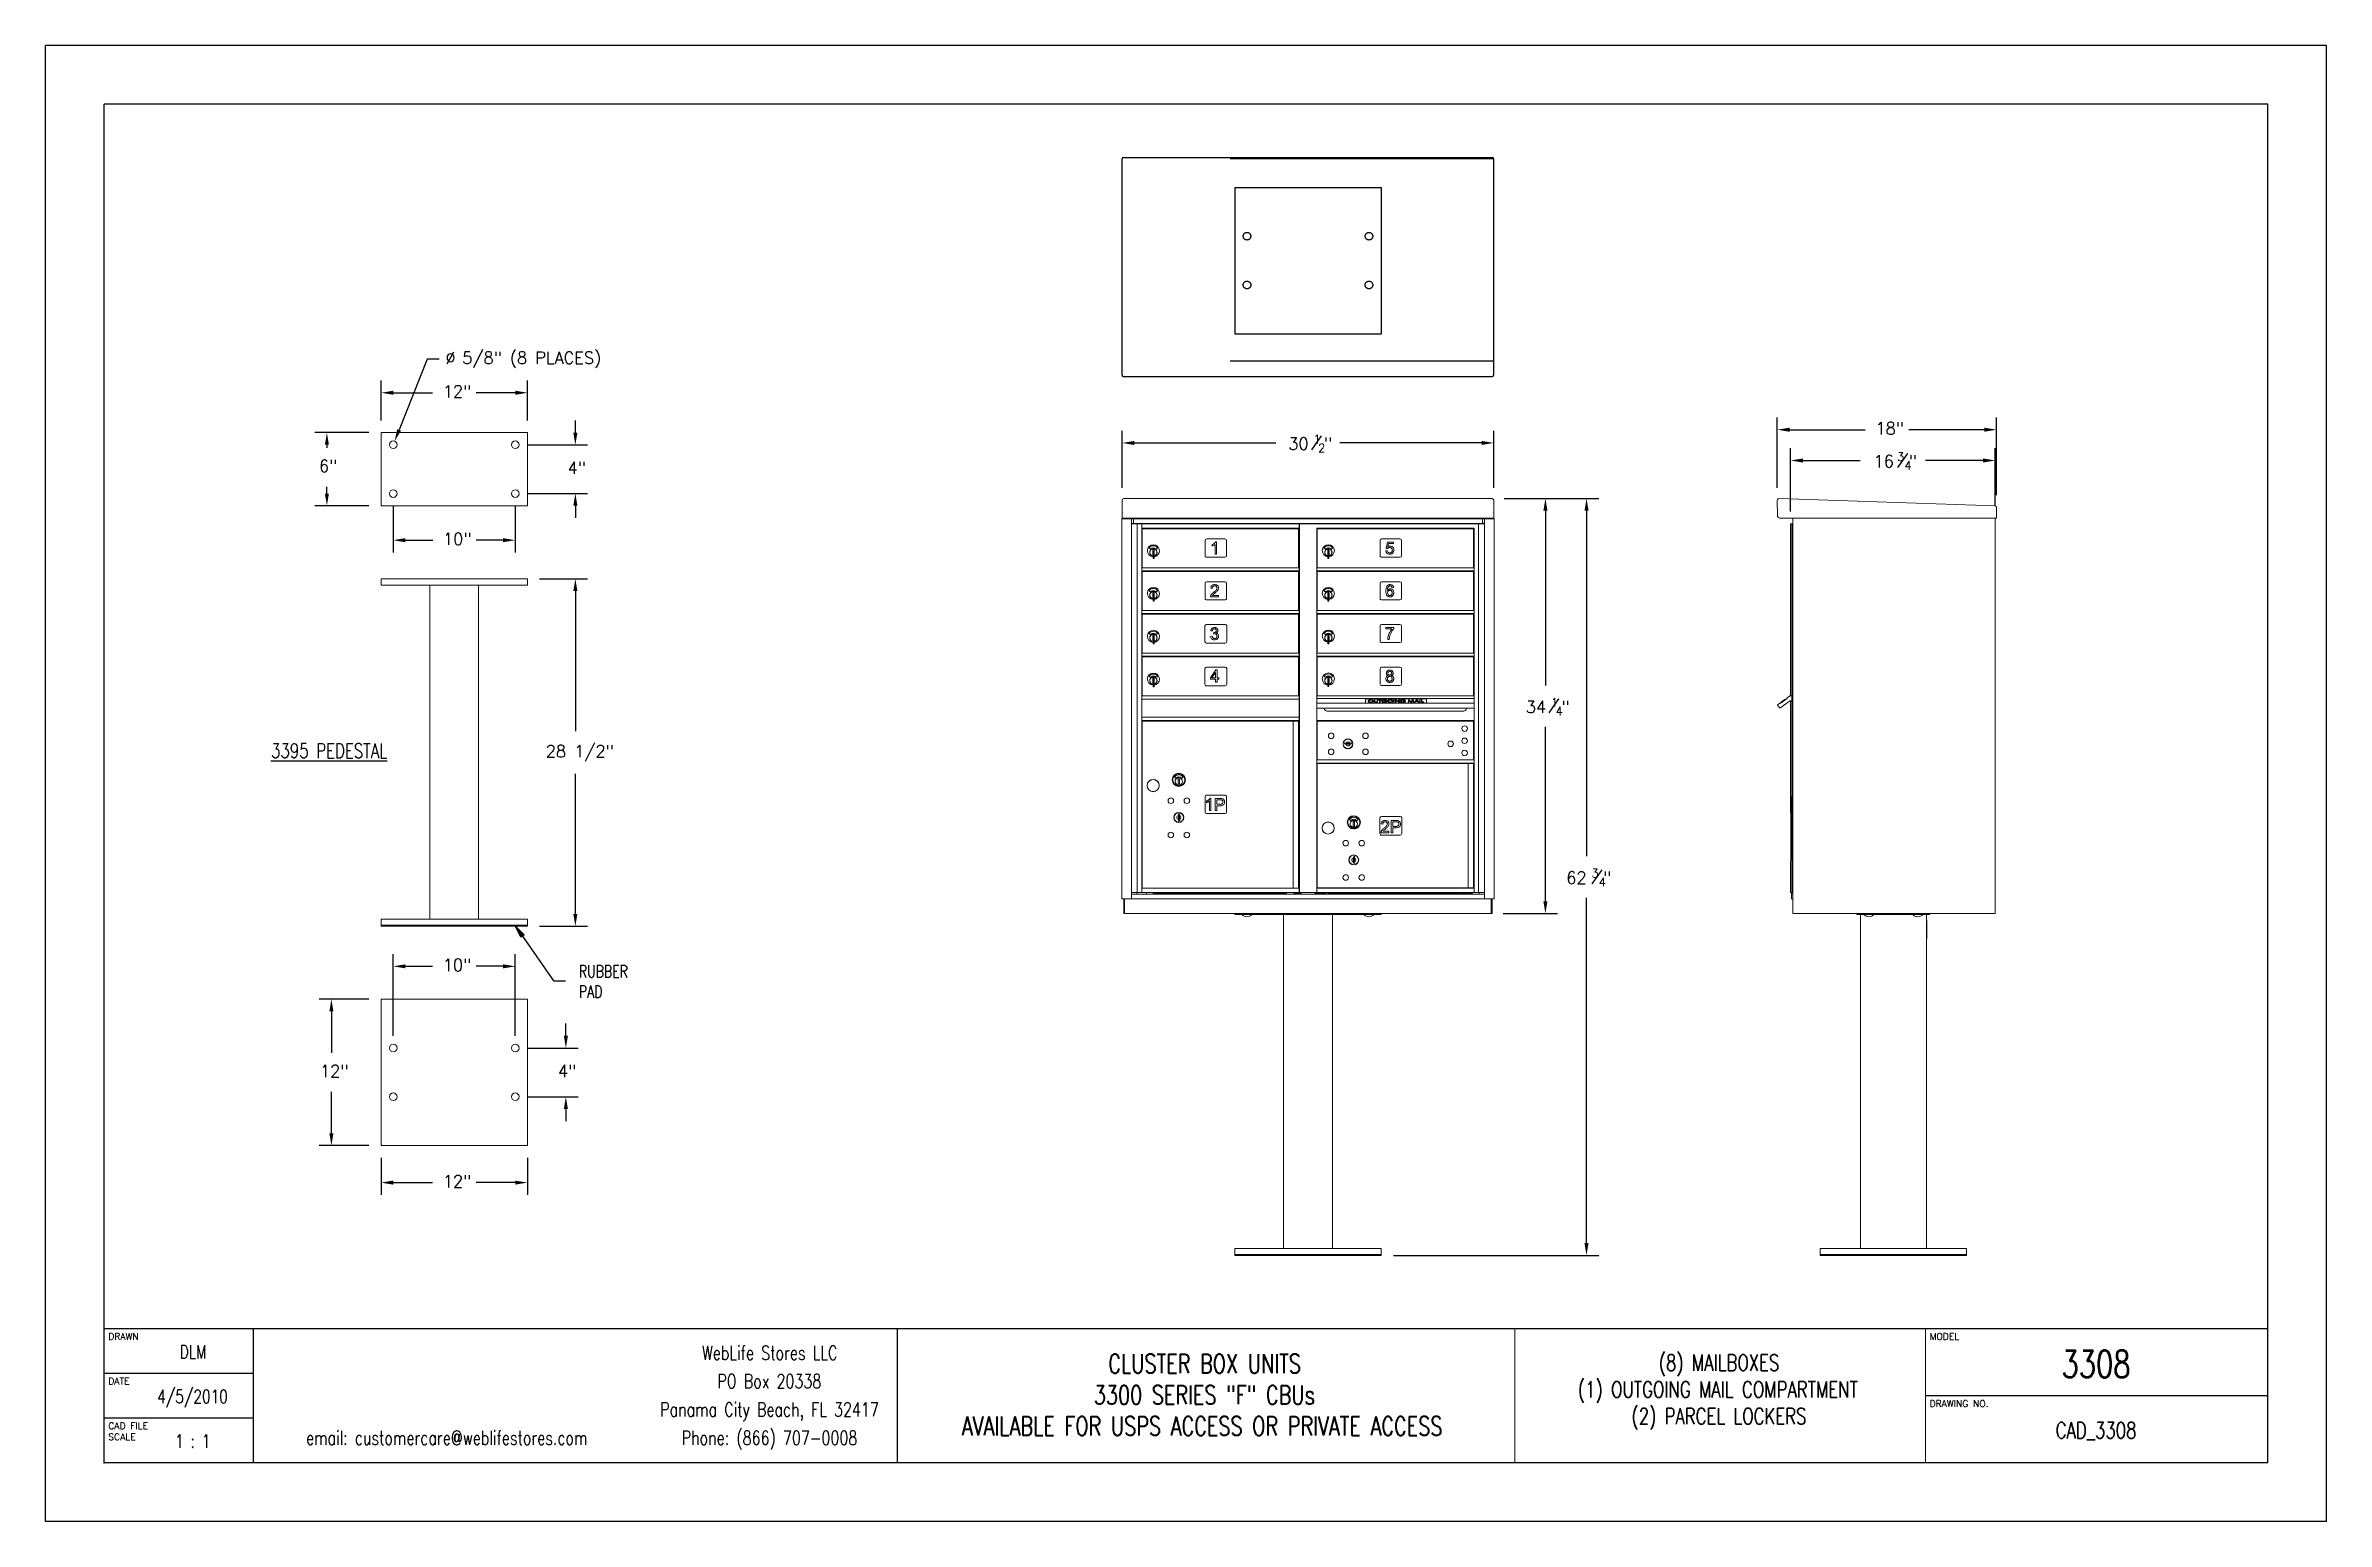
# Model space of a CAD drawing. Header units: millimetres. Extents: x 0 to 0.866, y 0 to 0.56.
import ezdxf

# ---------------------------------------------------------------- set-up
doc = ezdxf.new("R2010")
doc.units = ezdxf.units.MM
doc.header["$PDSIZE"] = -1
doc.linetypes.add('HIDDEN', pattern=[0.001905, 0.00127, -0.000635])
doc.layers.add('PRODUCT', color=1, linetype='Continuous')
doc.layers.add('SLD-0', color=179, linetype='Continuous')
doc.styles.add('SLDTEXTSTYLE0', font='SIMPLEX', dxfattribs={"width": 0.75})
doc.styles.add('SLDTEXTSTYLE1', font='SIMPLEX', dxfattribs={"width": 0.97})
doc.styles.add('SLDTEXTSTYLE2', font='SIMPLEX')
doc.dimstyles.new('SLDDIMSTYLE0', dxfattribs={"dimtxt": 0.004629629629629629, "dimasz": 0.003302, "dimexe": 0, "dimexo": 0.0625, "dimgap": 0.001157407407407407, "dimtad": 0, "dimtih": 1, "dimtoh": 1, "dimdec": 0, "dimlfac": 216, "dimrnd": 1e-09, "dimzin": 12, "dimdsep": 46, "dimtxsty": 'SLDTEXTSTYLE0', "dimblk1": 'NONE', "dimblk2": 'NONE', "dimsah": 1, "dimcen": 0.09, "dimadec": 0, "dimazin": 3, "dimtfac": 1, "dimtdec": 3, "dimtofl": 0, "dimtmove": 0, "dimatfit": 3, "dimldrblk": 'NONE', "dimfxl": 0, "dimfrac": 2, "dimtolj": 1, "dimtzin": 12, "dimarcsym": 0})
doc.dimstyles.new('SLDDIMSTYLE1', dxfattribs={"dimtxt": 0.004629629629629629, "dimasz": 0.003302, "dimexe": 0, "dimexo": 0.0625, "dimgap": 0.001157407407407407, "dimtad": 0, "dimtih": 1, "dimtoh": 1, "dimdec": 0, "dimlfac": 216, "dimrnd": 1e-09, "dimzin": 12, "dimdsep": 46, "dimtxsty": 'SLDTEXTSTYLE0', "dimblk1": 'NONE', "dimblk2": 'NONE', "dimsah": 1, "dimcen": 0.09, "dimadec": 0, "dimazin": 3, "dimtol": 1, "dimtp": 1, "dimtm": 1, "dimtfac": 1, "dimtdec": 3, "dimtofl": 0, "dimtmove": 0, "dimatfit": 3, "dimldrblk": 'NONE', "dimfxl": 0, "dimfrac": 2, "dimtolj": 1, "dimtzin": 0, "dimarcsym": 0})
doc.dimstyles.new('SLDDIMSTYLE2', dxfattribs={"dimtxt": 0.004629629629629629, "dimasz": 0.003302, "dimexe": 0, "dimexo": 0.0625, "dimgap": 0.001157407407407407, "dimtad": 0, "dimtih": 1, "dimtoh": 1, "dimdec": 0, "dimlfac": 216, "dimrnd": 1e-09, "dimzin": 12, "dimdsep": 46, "dimtxsty": 'SLDTEXTSTYLE0', "dimblk1": 'NONE', "dimblk2": 'NONE', "dimsah": 1, "dimcen": 0, "dimadec": 0, "dimazin": 3, "dimtfac": 1, "dimtdec": 3, "dimtofl": 0, "dimtmove": 0, "dimatfit": 3, "dimldrblk": 'NONE', "dimfxl": 0, "dimfrac": 2, "dimtolj": 1, "dimtzin": 12, "dimarcsym": 0})
doc.dimstyles.new('SLDDIMSTYLE3', dxfattribs={"dimtxt": 0.004629629629629629, "dimasz": 0.003302, "dimexe": 0, "dimexo": 0.0625, "dimgap": 0.001157407407407407, "dimtad": 0, "dimtih": 1, "dimtoh": 1, "dimdec": 0, "dimlfac": 216, "dimrnd": 1e-09, "dimzin": 12, "dimdsep": 46, "dimtxsty": 'SLDTEXTSTYLE0', "dimblk1": 'NONE', "dimblk2": 'NONE', "dimsah": 1, "dimcen": 0.09, "dimadec": 0, "dimazin": 3, "dimtol": 1, "dimtp": 3, "dimtm": 3, "dimtfac": 1, "dimtdec": 3, "dimtofl": 0, "dimtmove": 0, "dimatfit": 3, "dimldrblk": 'NONE', "dimfxl": 0, "dimfrac": 2, "dimtolj": 1, "dimtzin": 0, "dimarcsym": 0})

msp = doc.modelspace()

# ---------------------------------------------------------------- texts
at = {"layer": 'SLD-0'}
for s, insert, char_height, attachment_point, style in [('\\L3395 PEDESTAL', (0.08554581331443613, 0.2953220842340913), 0.005555555555555555, 1, 'SLDTEXTSTYLE0'), ('DRAWN', (0.02380787037036898, 0.07148772400048971), 0.002546296296296297, 1, 'SLDTEXTSTYLE2'), ('MODEL', (0.7151273148148135, 0.07148772400049028), 0.002546296296296297, 1, 'SLDTEXTSTYLE2'), ('DLM', (0.05595006991083839, 0.06689211466764695), 0.005092592592592593, 2, 'SLDTEXTSTYLE0'), ('3308', (0.7783011300932364, 0.06480506266862684), 0.01018518518518519, 2, 'SLDTEXTSTYLE0'), ('DATE', (0.02380787037036898, 0.05452939066715674), 0.002546296296296297, 1, 'SLDTEXTSTYLE2'), ('4/5/2010', (0.05574830670861228, 0.04995924429727636), 0.005092592592592593, 2, 'SLDTEXTSTYLE0'), ('DRAWING NO.', (0.7151273148148135, 0.04597383511160144), 0.002546296296296297, 1, 'SLDTEXTSTYLE2'), ('email: customercare@weblifestores.com', (0.152247014077547, 0.03440284126146046), 0.005291666666666667, 2, 'SLDTEXTSTYLE0'), ('CAD_3308', (0.7783239183532789, 0.03760988931332959), 0.006111111111111111, 2, 'SLDTEXTSTYLE0'), ('1 : 1', (0.05583371153090578, 0.03297544800098046), 0.005092592592592593, 2, 'SLDTEXTSTYLE0')]:
    msp.add_mtext(s, dxfattribs=dict(at, insert=insert, char_height=char_height, attachment_point=attachment_point, style=style))

# ---------------------------------------------------------------- blocks, each defined once
blk = doc.blocks.new('_D')
at = {"layer": 'SLD-0'}
for p, q in [((0.1875092594724907, 0.3577430589665992), (0.2057095378358305, 0.3577430589665992)), ((0.2010799082062009, 0.3531134293369696), (0.2010799082062009, 0.3000203952077131)), ((0.2010799082062009, 0.230613428097857), (0.2010799082062009, 0.2837064622271135)), ((0.1875092594724907, 0.2259837984682273), (0.2057095378358305, 0.2259837984682273))]:
    blk.add_line(p, q, dxfattribs=at)
for points in [[(0.2003083032679293, 0.3531134293369696), (0.2018515131444725, 0.3531134293369696), (0.2010799082062009, 0.3577430589665992)], [(0.2003083032679293, 0.230613428097857), (0.2018515131444725, 0.230613428097857), (0.2010799082062009, 0.2259837984682273)]]:
    blk.add_solid(points, dxfattribs=at)
at = {"layer": 'SLD-0', "insert": (0.1898502396533236, 0.2946738608992779), "char_height": 0.004629629629629629, "attachment_point": 1, "style": 'SLDTEXTSTYLE1'}
blk.add_mtext('28 1/2"', dxfattribs=at)
blk = doc.blocks.new('_NONE')
blk = doc.blocks.new('_D_1')
at = {"layer": 'SLD-0'}
for p, q in [((0.2010799082062009, 0.4132986148654595), (0.2010799082062009, 0.4179282444950891)), ((0.1828796294995564, 0.4086689852358298), (0.2057095378358306, 0.4086689852358298)), ((0.1828796294995564, 0.3901504667173114), (0.2057095378358306, 0.3901504667173114)), ((0.2010799082062009, 0.3855208370876818), (0.2010799082062009, 0.3808912074580521))]:
    blk.add_line(p, q, dxfattribs=at)
for points in [[(0.2003083032679293, 0.4132986148654595), (0.2018515131444725, 0.4132986148654595), (0.2010799082062009, 0.4086689852358298)], [(0.2003083032679293, 0.3855208370876818), (0.2018515131444725, 0.3855208370876818), (0.2010799082062009, 0.3901504667173114)]]:
    blk.add_solid(points, dxfattribs=at)
at = {"layer": 'SLD-0', "insert": (0.198102483810839, 0.4022201581584353), "char_height": 0.004629629629629629, "attachment_point": 1, "style": 'SLDTEXTSTYLE1'}
blk.add_mtext('4"', dxfattribs=at)
blk = doc.blocks.new('_D_2')
at = {"layer": 'SLD-0'}
for p, q in [((0.1319537035736305, 0.3855208370876816), (0.1319537035736305, 0.3678188966471151)), ((0.1782499998699268, 0.3855208370876818), (0.1782499998699268, 0.3678188966471151)), ((0.1365833332032601, 0.3724485262767448), (0.1469310469605334, 0.3724485262767448)), ((0.1736203702402971, 0.3724485262767448), (0.1634654384949249, 0.3724485262767448))]:
    blk.add_line(p, q, dxfattribs=at)
for points in [[(0.1365833332032601, 0.3732201312150164), (0.1365833332032601, 0.3716769213384731), (0.1319537035736305, 0.3724485262767448)], [(0.1736203702402971, 0.3732201312150164), (0.1736203702402971, 0.3716769213384731), (0.1782499998699268, 0.3724485262767448)]]:
    blk.add_solid(points, dxfattribs=at)
at = {"layer": 'SLD-0', "insert": (0.1508607602752266, 0.3752589584586093), "char_height": 0.004629629629629629, "attachment_point": 1, "style": 'SLDTEXTSTYLE1'}
blk.add_mtext('10"', dxfattribs=at)
blk = doc.blocks.new('_D_3')
at = {"layer": 'SLD-0'}
for p, q in [((0.1226944439710664, 0.413298615208764), (0.1021324004512771, 0.413298615208764)), ((0.1067620300809067, 0.4086689855791343), (0.1067620300809067, 0.4075125389928593)), ((0.1067620300809067, 0.3901504663740066), (0.1067620300809067, 0.3927418158888028)), ((0.1226944439710664, 0.385520836744377), (0.1021324004512771, 0.385520836744377))]:
    blk.add_line(p, q, dxfattribs=at)
for points in [[(0.1059904251426351, 0.4086689855791343), (0.1075336350191783, 0.4086689855791343), (0.1067620300809067, 0.413298615208764)], [(0.1059904251426351, 0.3901504663740066), (0.1075336350191783, 0.3901504663740066), (0.1067620300809067, 0.385520836744377)]]:
    blk.add_solid(points, dxfattribs=at)
at = {"layer": 'SLD-0', "insert": (0.1037846056855448, 0.4029376096226956), "char_height": 0.004629629629629629, "attachment_point": 1, "style": 'SLDTEXTSTYLE1'}
blk.add_mtext('6"', dxfattribs=at)
blk = doc.blocks.new('_D_4')
at = {"layer": 'SLD-0'}
for p, q in [((0.1273240736006961, 0.4179282448383936), (0.1273240736006961, 0.4330444213292097)), ((0.182879629842861, 0.4179282448383936), (0.182879629842861, 0.4330444213292097)), ((0.1319537032303257, 0.4284147916995801), (0.1468346559545828, 0.4284147916995801)), ((0.1782500002132314, 0.4284147916995801), (0.1633690474889743, 0.4284147916995801))]:
    blk.add_line(p, q, dxfattribs=at)
for points in [[(0.1319537032303257, 0.4291863966378517), (0.1319537032303257, 0.4276431867613085), (0.1273240736006961, 0.4284147916995801)], [(0.1782500002132314, 0.4291863966378517), (0.1782500002132314, 0.4276431867613085), (0.182879629842861, 0.4284147916995801)]]:
    blk.add_solid(points, dxfattribs=at)
at = {"layer": 'SLD-0', "insert": (0.1507643692692761, 0.4312252238814446), "char_height": 0.004629629629629629, "attachment_point": 1, "style": 'SLDTEXTSTYLE1'}
blk.add_mtext('12"', dxfattribs=at)
blk = doc.blocks.new('_D_5')
at = {"layer": 'SLD-0'}
for p, q in [((0.197477788236896, 0.1843171314582562), (0.197477788236896, 0.1889467610878858)), ((0.1828796294995564, 0.1796875018286265), (0.2021074178665256, 0.1796875018286265)), ((0.1828796294995564, 0.161168983310108), (0.2021074178665256, 0.161168983310108)), ((0.197477788236896, 0.1565393536804784), (0.197477788236896, 0.1519097240508487))]:
    blk.add_line(p, q, dxfattribs=at)
for points in [[(0.1967061832986244, 0.1843171314582562), (0.1982493931751675, 0.1843171314582562), (0.197477788236896, 0.1796875018286265)], [(0.1967061832986244, 0.1565393536804784), (0.1982493931751675, 0.1565393536804784), (0.197477788236896, 0.161168983310108)]]:
    blk.add_solid(points, dxfattribs=at)
at = {"layer": 'SLD-0', "insert": (0.194500363841534, 0.1732386747512319), "char_height": 0.004629629629629629, "attachment_point": 1, "style": 'SLDTEXTSTYLE1'}
blk.add_mtext('4"', dxfattribs=at)
blk = doc.blocks.new('_D_6')
at = {"layer": 'SLD-0'}
for p, q in [((0.1319537035736305, 0.1843171314582562), (0.1319537035736305, 0.2153219672199945)), ((0.1365833332032601, 0.2106923375903649), (0.1468346559545829, 0.2106923375903649)), ((0.1736203702402971, 0.2106923375903649), (0.1633690474889744, 0.2106923375903649)), ((0.1782499998699268, 0.1843171314582562), (0.1782499998699268, 0.2153219672199945))]:
    blk.add_line(p, q, dxfattribs=at)
for points in [[(0.1365833332032601, 0.2114639425286365), (0.1365833332032601, 0.2099207326520933), (0.1319537035736305, 0.2106923375903649)], [(0.1736203702402971, 0.2114639425286365), (0.1736203702402971, 0.2099207326520933), (0.1782499998699268, 0.2106923375903649)]]:
    blk.add_solid(points, dxfattribs=at)
at = {"layer": 'SLD-0', "insert": (0.1507643692692761, 0.2135027697722295), "char_height": 0.004629629629629629, "attachment_point": 1, "style": 'SLDTEXTSTYLE1'}
blk.add_mtext('10"', dxfattribs=at)
blk = doc.blocks.new('_D_7')
at = {"layer": 'SLD-0'}
for p, q in [((0.1226944439710664, 0.1982060206904495), (0.1038531401698382, 0.1982060206904495)), ((0.1084827697994678, 0.1935763910608199), (0.1084827697994678, 0.1778136041213954)), ((0.1084827697994678, 0.1472800940779144), (0.1084827697994678, 0.1630428810173389)), ((0.1226944439710664, 0.1426504644482847), (0.1038531401698382, 0.1426504644482847))]:
    blk.add_line(p, q, dxfattribs=at)
for points in [[(0.1077111648611962, 0.1935763910608199), (0.1092543747377394, 0.1935763910608199), (0.1084827697994678, 0.1982060206904495)], [(0.1077111648611962, 0.1472800940779144), (0.1092543747377394, 0.1472800940779144), (0.1084827697994678, 0.1426504644482847)]]:
    blk.add_solid(points, dxfattribs=at)
at = {"layer": 'SLD-0', "insert": (0.1041452873469653, 0.1732386747512318), "char_height": 0.004629629629629629, "attachment_point": 1, "style": 'SLDTEXTSTYLE1'}
blk.add_mtext('12"', dxfattribs=at)
blk = doc.blocks.new('_D_8')
at = {"layer": 'SLD-0'}
for p, q in [((0.1273240736006961, 0.1380208348186551), (0.1273240736006961, 0.123969017077751)), ((0.182879629842861, 0.1380208348186551), (0.182879629842861, 0.123969017077751)), ((0.1319537032303257, 0.1285986467073807), (0.1468346559545828, 0.1285986467073807)), ((0.1782500002132314, 0.1285986467073807), (0.1633690474889743, 0.1285986467073807))]:
    blk.add_line(p, q, dxfattribs=at)
for points in [[(0.1319537032303257, 0.1293702516456523), (0.1319537032303257, 0.1278270417691091), (0.1273240736006961, 0.1285986467073807)], [(0.1782500002132314, 0.1293702516456523), (0.1782500002132314, 0.1278270417691091), (0.182879629842861, 0.1285986467073807)]]:
    blk.add_solid(points, dxfattribs=at)
at = {"layer": 'SLD-0', "insert": (0.1507643692692761, 0.1314090788892453), "char_height": 0.004629629629629629, "attachment_point": 1, "style": 'SLDTEXTSTYLE1'}
blk.add_mtext('12"', dxfattribs=at)
blk = doc.blocks.new('_D_9')
at = {"layer": 'SLD-0'}
for p, q in [((0.4086574074074074, 0.3923057144362053), (0.4086574074074074, 0.4139875049473668)), ((0.4132870370370371, 0.4093578753177372), (0.4670111331569665, 0.4093578753177372)), ((0.4805729245324422, 0.4067704129060898), (0.4842905500532547, 0.4120797313822967)), ((0.5450462962962963, 0.4093578753177372), (0.4913222001763669, 0.4093578753177372)), ((0.549675925925926, 0.3923057144362057), (0.549675925925926, 0.4139875049473668))]:
    blk.add_line(p, q, dxfattribs=at)
for points in [[(0.4132870370370371, 0.4101294802560088), (0.4132870370370371, 0.4085862703794655), (0.4086574074074074, 0.4093578753177372)], [(0.5450462962962963, 0.4101294802560088), (0.5450462962962963, 0.4085862703794655), (0.549675925925926, 0.4093578753177372)]]:
    blk.add_solid(points, dxfattribs=at)
at = {"layer": 'SLD-0', "attachment_point": 1, "style": 'SLDTEXTSTYLE1'}
for s, insert, char_height in [('30', (0.4717158130352575, 0.4113928451200893), 0.004629629629629629), ('1', (0.4812517378489601, 0.4124228835976909), 0.00324074074074074), ('2', (0.4830399844288734, 0.4090880672999116), 0.00324074074074074), ('"', (0.4852272411300189, 0.4113928451200893), 0.004629629629629629)]:
    blk.add_mtext(s, dxfattribs=dict(at, insert=insert, char_height=char_height))
blk = doc.blocks.new('_D_10')
at = {"layer": 'SLD-0'}
for p, q in [((0.1447837041595506, 0.4411987074436001), (0.1341831445989897, 0.4143216036241041)), ((0.1494133337891802, 0.4411987074436002), (0.1447837041595506, 0.4411987074436001))]:
    blk.add_line(p, q, dxfattribs=at)
blk.add_solid([(0.1334653517877802, 0.4146047072463721), (0.1349009374101991, 0.4140385000018363), (0.1324845228653826, 0.4100148467568475)], dxfattribs=at)
at = {"layer": 'SLD-0', "char_height": 0.004629629629629629, "attachment_point": 1, "style": 'SLDTEXTSTYLE1'}
for s, insert in [('%%c', (0.1517997838401893, 0.4440091396254648)), ('5/8" (8 PLACES)', (0.1581465557994047, 0.4440091396254648))]:
    blk.add_mtext(s, dxfattribs=dict(at, insert=insert))
blk = doc.blocks.new('_D_11')
at = {"layer": 'SLD-0'}
for p, q in [((0.5537037037037038, 0.3882316403621315), (0.5739298104962458, 0.3882316403621315)), ((0.5693001808666162, 0.3836020107325018), (0.5693001808666162, 0.3173392006530518)), ((0.5707064387323916, 0.3068813678710341), (0.574424064253204, 0.312190686347241)), ((0.5693001808666162, 0.2353356498328609), (0.5693001808666162, 0.301598459912311)), ((0.5533101851851856, 0.2307060202032313), (0.5739298104962458, 0.2307060202032313))]:
    blk.add_line(p, q, dxfattribs=at)
for points in [[(0.5685285759283445, 0.3836020107325018), (0.5700717858048878, 0.3836020107325018), (0.5693001808666162, 0.3882316403621315)], [(0.5685285759283445, 0.2353356498328609), (0.5700717858048878, 0.2353356498328609), (0.5693001808666162, 0.2307060202032313)]]:
    blk.add_solid(points, dxfattribs=at)
at = {"layer": 'SLD-0', "attachment_point": 1, "style": 'SLDTEXTSTYLE1'}
for s, insert, char_height in [('1', (0.5713852520489094, 0.3125338385626351), 0.00324074074074074), ('34', (0.5618493272352069, 0.3115038000850335), 0.004629629629629629), ('4', (0.5731734986288227, 0.3091990222648558), 0.00324074074074074), ('"', (0.5753607553299683, 0.3115038000850335), 0.004629629629629629)]:
    blk.add_mtext(s, dxfattribs=dict(at, insert=insert, char_height=char_height))
blk = doc.blocks.new('_D_12')
at = {"layer": 'SLD-0'}
for p, q in [((0.6623911215340165, 0.3833449090920756), (0.6623911215340165, 0.407321365557564)), ((0.740066551772585, 0.3854323870136558), (0.740066551772585, 0.407321365557564)), ((0.667020751163646, 0.4026917359279343), (0.6888252872705846, 0.4026917359279343)), ((0.7030928439351591, 0.400104273516287), (0.7068104694559716, 0.4054135919924939)), ((0.7354369221429553, 0.4026917359279343), (0.7136323860360168, 0.4026917359279343))]:
    blk.add_line(p, q, dxfattribs=at)
for points in [[(0.667020751163646, 0.403463340866206), (0.667020751163646, 0.4019201309896627), (0.6623911215340165, 0.4026917359279343)], [(0.7354369221429553, 0.403463340866206), (0.7354369221429553, 0.4019201309896627), (0.740066551772585, 0.4026917359279343)]]:
    blk.add_solid(points, dxfattribs=at)
at = {"layer": 'SLD-0', "attachment_point": 1, "style": 'SLDTEXTSTYLE1'}
for s, insert, char_height in [('16', (0.6938749549938635, 0.4047267057302865), 0.004629629629629629), ('3', (0.7027643999944198, 0.405756744207888), 0.00324074074074074), ('4', (0.7055599038315902, 0.4024219279101087), 0.00324074074074074), ('"', (0.707192439144681, 0.4047267057302865), 0.004629629629629629)]:
    blk.add_mtext(s, dxfattribs=dict(at, insert=insert, char_height=char_height))
blk = doc.blocks.new('_D_13')
at = {"layer": 'SLD-0'}
for p, q in [((0.6573278140270086, 0.3923051315601266), (0.6573278140270086, 0.4190169338655967)), ((0.7405252200569686, 0.3895260056681252), (0.7405252200569686, 0.4190169338655967)), ((0.6619574436566382, 0.4143873042359671), (0.6906593212747929, 0.4143873042359671)), ((0.735895590427339, 0.4143873042359671), (0.7071937128091843, 0.4143873042359671))]:
    blk.add_line(p, q, dxfattribs=at)
for points in [[(0.6619574436566382, 0.4151589091742388), (0.6619574436566382, 0.4136156992976955), (0.6573278140270086, 0.4143873042359671)], [(0.735895590427339, 0.4151589091742388), (0.735895590427339, 0.4136156992976955), (0.7405252200569686, 0.4143873042359671)]]:
    blk.add_solid(points, dxfattribs=at)
at = {"layer": 'SLD-0', "insert": (0.6945890345894861, 0.4171977364178316), "char_height": 0.004629629629629629, "attachment_point": 1, "style": 'SLDTEXTSTYLE1'}
blk.add_mtext('18"', dxfattribs=at)
blk = doc.blocks.new('_D_14')
at = {"layer": 'SLD-0'}
for p, q in [((0.5537037037037038, 0.3882316403621315), (0.5895310943376173, 0.3882316403621315)), ((0.5849014647079877, 0.3836020107325018), (0.5849014647079877, 0.2524780886995839)), ((0.587088711896419, 0.2420202559175664), (0.5908063374172314, 0.2473295743937731)), ((0.5849014647079875, 0.1056134259259253), (0.5849014647079877, 0.2367373479588432)), ((0.5115740744173788, 0.1009837962962957), (0.5895310943376172, 0.1009837962962957))]:
    blk.add_line(p, q, dxfattribs=at)
for points in [[(0.584129859769716, 0.3836020107325018), (0.5856730696462592, 0.3836020107325018), (0.5849014647079877, 0.3882316403621315)], [(0.5841298597697159, 0.1056134259259253), (0.5856730696462592, 0.1056134259259253), (0.5849014647079875, 0.1009837962962957)]]:
    blk.add_solid(points, dxfattribs=at)
at = {"layer": 'SLD-0', "attachment_point": 1, "style": 'SLDTEXTSTYLE1'}
for s, insert, char_height in [('62', (0.5772243431419771, 0.2466426881315658), 0.004629629629629629), ('3', (0.5867602679556797, 0.2476727266091674), 0.00324074074074074), ('4', (0.5895557717928501, 0.2443379103113881), 0.00324074074074074), ('"', (0.5911883071059411, 0.2466426881315658), 0.004629629629629629)]:
    blk.add_mtext(s, dxfattribs=dict(at, insert=insert, char_height=char_height))
blk = doc.blocks.new('SW_NOTE_0')
at = {"layer": 'SLD-0', "color": 0, "char_height": 0.006111111111111111, "attachment_point": 2, "style": 'SLDTEXTSTYLE0'}
for s, insert in [('(8) MAILBOXES', (0.02657860824742264, 0.007877636187495346)), ('(1) OUTGOING MAIL COMPARTMENT', (0.0261453602629429, -0.002266807995019798)), ('(2) PARCEL LOCKERS', (0.02654504809285352, -0.01241125217753494))]:
    blk.add_mtext(s, dxfattribs=dict(at, insert=insert))
blk = doc.blocks.new('SW_NOTE_1')
at = {"layer": 'SLD-0', "color": 0, "char_height": 0.007129629629629629, "attachment_point": 2, "style": 'SLDTEXTSTYLE0'}
for s, insert in [('CLUSTER BOX UNITS', (0.04255038301832759, 0.009190575552077904)), ('3300 SERIES "F" CBUs', (0.0424671726939263, -0.002644609327523105)), ('AVAILABLE FOR USPS ACCESS OR PRIVATE ACCESS', (0.04159884284947063, -0.01447979420712411))]:
    blk.add_mtext(s, dxfattribs=dict(at, insert=insert))
blk = doc.blocks.new('SW_NOTE_2')
at = {"layer": 'SLD-0', "color": 0, "char_height": 0.005291666666666667, "attachment_point": 2, "style": 'SLDTEXTSTYLE0'}
for s, insert in [('WebLife Stores LLC', (0.02979119684278353, 0.00682131678962665)), ('PO Box 20338', (0.02965794105428399, -0.003931460779369303)), ('Panama City Beach, FL 32417', (0.02971895619381948, -0.01468423834836526)), ('Phone: (866) 707-0008', (0.02971541262087751, -0.02543701591736121))]:
    blk.add_mtext(s, dxfattribs=dict(at, insert=insert))
blk = doc.blocks.new('SW_NOTE_3')
at = {"layer": 'SLD-0', "color": 0, "char_height": 0.002546296296296297, "attachment_point": 1, "style": 'SLDTEXTSTYLE2'}
for s, insert in [('CAD FILE', (0, 0.003282348411456394)), ('SCALE', (0, -0.0009445033312582493))]:
    blk.add_mtext(s, dxfattribs=dict(at, insert=insert))
blk = doc.blocks.new('SW_NOTE_4')
at = {"layer": 'SLD-0', "color": 0, "char_height": 0.004629629629629629, "attachment_point": 1, "style": 'SLDTEXTSTYLE0'}
for s, insert in [('RUBBER', (0, 0.005967906202647977)), ('PAD', (0, -0.001717279207434363))]:
    blk.add_mtext(s, dxfattribs=dict(at, insert=insert))

# ---------------------------------------------------------------- dimensions: what is measured, and where the dimension line sits
at = {"layer": 'SLD-0'}
dim = msp.add_diameter_dim_2p(p1=(4.116115899375594e-06, 1.274787188350691e-05), p2=(0, 0), text='%%c5/8" (8 PLACES)"', dimstyle='SLDDIMSTYLE2', dxfattribs=at)
dim.commit()
dim.dimension.update_dxf_attribs({"geometry": '_D_10', "text_midpoint": (0.1784311909320373, 0.4411987074436003), "dimtype": 163})
for base, p1, p2, text, dimstyle, picture, middle in [((0.1273240736006961, 0.4284147916995801), (0.182879629842861, 0.413298615208764), (0.1273240736006961, 0.413298615208764), '<>""', 'SLDDIMSTYLE0', '_D_4', (0.1551018517217786, 0.4284147916995801)), ((0.6573278140270086, 0.4143873042359671), (0.7405252200569686, 0.3848963760384956), (0.6573278140270086, 0.387675501930497), '<>""', 'SLDDIMSTYLE0', '_D_13', (0.6989265170419886, 0.4143873042359671)), ((0.4086574074074074, 0.4093578753177372), (0.549675925925926, 0.3876760848065761), (0.4086574074074074, 0.3876760848065756), '<> ""', 'SLDDIMSTYLE1', '_D_9', (0.4791666666666667, 0.4093578753177372)), ((0.6623911215340165, 0.4026917359279343), (0.740066551772585, 0.3808027573840262), (0.6623911215340165, 0.3787152794624459), '<> ""', 'SLDDIMSTYLE3', '_D_12', (0.7012288366533007, 0.4026917359279343)), ((0.1319537035736305, 0.3724485262767448), (0.1782499998699268, 0.3901504667173114), (0.1319537035736305, 0.3901504667173112), '<>""', 'SLDDIMSTYLE0', '_D_2', (0.1551982427277291, 0.3724485262767448)), ((0.1319537035736305, 0.2106923375903649), (0.1782499998699268, 0.1796875018286265), (0.1319537035736305, 0.1796875018286265), '<>""', 'SLDDIMSTYLE0', '_D_6', (0.1551018517217786, 0.2106923375903649)), ((0.1273240736006961, 0.1285986467073807), (0.182879629842861, 0.1426504644482847), (0.1273240736006961, 0.1426504644482847), '<>""', 'SLDDIMSTYLE0', '_D_8', (0.1551018517217786, 0.1285986467073807))]:
    dim = msp.add_linear_dim(base=base, p1=p1, p2=p2, text=text, dimstyle=dimstyle, dxfattribs=at)
    dim.commit()
    dim.dimension.update_dxf_attribs({"geometry": picture, "text_midpoint": middle, "dimtype": 160})
for base, p1, p2, text, dimstyle, picture, middle in [((0.2010799082062009, 0.4086689852358298), (0.1782499998699268, 0.3901504667173114), (0.1782499998699268, 0.4086689852358298), '<>""', 'SLDDIMSTYLE0', '_D_1', (0.2010799082062009, 0.3994097259765707)), ((0.1067620300809067, 0.413298615208764), (0.1273240736006961, 0.385520836744377), (0.1273240736006961, 0.413298615208764), '<>""', 'SLDDIMSTYLE0', '_D_3', (0.1067620300809067, 0.400127177440831)), ((0.5849014647079875, 0.3882316403621315), (0.5069444447877491, 0.1009837962962957), (0.5490740740740742, 0.3882316403621315), '<> ""', 'SLDDIMSTYLE3', '_D_14', (0.5849014647079875, 0.2446077183292136)), ((0.569300180866616, 0.3882316403621315), (0.548680555555556, 0.2307060202032313), (0.5490740740740742, 0.3882316403621315), '<> ""', 'SLDDIMSTYLE1', '_D_11', (0.569300180866616, 0.3094688302826815)), ((0.2010799082062009, 0.3577430589665992), (0.182879629842861, 0.2259837984682273), (0.182879629842861, 0.3577430589665992), '28 1/2""', 'SLDDIMSTYLE0', '_D', (0.2010799082062009, 0.2918634287174133)), ((0.1084827697994678, 0.1982060206904495), (0.1273240736006961, 0.1426504644482847), (0.1273240736006961, 0.1982060206904495), '<>""', 'SLDDIMSTYLE0', '_D_7', (0.1084827697994678, 0.1704282425693672)), ((0.1974777882368959, 0.1796875018286265), (0.1782499998699268, 0.161168983310108), (0.1782499998699268, 0.1796875018286265), '<>""', 'SLDDIMSTYLE0', '_D_5', (0.1974777882368959, 0.1704282425693673))]:
    dim = msp.add_linear_dim(base=base, p1=p1, p2=p2, angle=90.0000000000002, text=text, dimstyle=dimstyle, dxfattribs=at)
    dim.commit()
    dim.dimension.update_dxf_attribs({"geometry": picture, "text_midpoint": middle, "dimtype": 160})

# ---------------------------------------------------------------- hatches: boundary and pattern name
at = {"linetype": 'Continuous'}
msp.add_hatch(color=179, dxfattribs=at).paths.add_polyline_path([(0.181608229803544, 0.2226172016518442), (0.1803395875227909, 0.2217385416000916), (0.1783379285079096, 0.2259837984682273)], flags=0)

# ---------------------------------------------------------------- linework, layer by layer
at = {"layer": 'PRODUCT', "linetype": 'HIDDEN'}
for p, q in [((0.549675925925926, 0.5172636542739756), (0.4086574074074076, 0.5172636542739756)), ((0.4513888885455843, 0.5063637701903667), (0.4513888885455843, 0.4508082125901927)), ((0.4513888885455843, 0.5063637701903667), (0.5069444447877491, 0.5063637701903667)), ((0.5069444447877491, 0.5063637701903667), (0.5069444447877491, 0.4508082125901927)), ((0.4513888885455843, 0.4508082125901927), (0.5069444447877491, 0.4508082125901927)), ((0.549675925925926, 0.4403655035956285), (0.4086574074074076, 0.4403655035956285))]:
    msp.add_line(p, q, dxfattribs=at)
at = {"layer": 'PRODUCT'}
for p, q in [((0.4086574074074076, 0.4350834922139833), (0.4086574074074076, 0.517168914194553)), ((0.4092129629629632, 0.5177244697501087), (0.5491203703703704, 0.5177244697501087)), ((0.549675925925926, 0.4350834922139833), (0.549675925925926, 0.517168914194553)), ((0.4092129629629632, 0.4345279366584278), (0.5491203703703704, 0.4345279366584278)), ((0.4091203703703704, 0.3808032424254535), (0.4092592592592594, 0.380817667838811)), ((0.5490740740740742, 0.380817667838811), (0.549212962962963, 0.3808032424254536)), ((0.66239112019691, 0.2751669596125643), (0.6623939454084898, 0.2628158505409285)), ((0.6628227606426614, 0.2747776781836507), (0.6628616677802238, 0.2635200737478571))]:
    msp.add_line(p, q, dxfattribs=at)
at = {"layer": 'PRODUCT', "linetype": 'Continuous', "lineweight": 15}
for p, q in [((0.1273240736006961, 0.413298615208764), (0.1273240736006961, 0.385520836744377)), ((0.182879629842861, 0.413298615208764), (0.1273240736006961, 0.413298615208764)), ((0.182879629842861, 0.385520836744377), (0.182879629842861, 0.413298615208764)), ((0.1273240736006961, 0.385520836744377), (0.182879629842861, 0.385520836744377)), ((0.4086574074074074, 0.3819594355076965), (0.4086574074074074, 0.3876760848065756)), ((0.4086574074074074, 0.3808032424254535), (0.4086574074074074, 0.3819594355076965)), ((0.4092592592592594, 0.3882316403621315), (0.4092129629629632, 0.3882313219691954)), ((0.5490740740740742, 0.3882316403621315), (0.4092592592592594, 0.3882316403621315)), ((0.5491203703703704, 0.3882313219691956), (0.5490740740740742, 0.3882316403621315)), ((0.549675925925926, 0.3876760848065761), (0.549675925925926, 0.3819594355076967)), ((0.549675925925926, 0.3819594355076967), (0.549675925925926, 0.3808032424254536)), ((0.6573278140270084, 0.387675501930497), (0.6573338542870654, 0.3819183636531062)), ((0.7399884708847845, 0.3854510303250365), (0.6579021753543951, 0.3882313219691956)), ((0.7405293105278363, 0.3808032462672674), (0.7405252200569686, 0.3848963760384956)), ((0.7405295144838135, 0.3808032462672674), (0.7405252200569686, 0.3848963760384956)), ((0.4085277777777736, 0.3805700252850699), (0.4085277777777736, 0.2363570623221069)), ((0.4085277777777736, 0.3805700252850699), (0.4086666666666625, 0.3805700252850699)), ((0.4091203703703704, 0.3808032424254535), (0.4086574074074074, 0.3808032424254535)), ((0.4086666666666625, 0.3805700252850699), (0.4120177052491089, 0.3805700252850699)), ((0.4092592592592594, 0.380817667838811), (0.5490740740740742, 0.380817667838811)), ((0.4095833337091435, 0.3808176628908488), (0.4095833337091435, 0.3805700272330386)), ((0.4097916685863917, 0.3808176628908488), (0.4097916685863917, 0.3805700272330386)), ((0.4120177052491089, 0.3805700252850699), (0.4121565941379979, 0.3805700252850699)), ((0.4121565941379979, 0.2363570623221069), (0.4121565941379979, 0.3805700252850699)), ((0.4125045925588396, 0.3805671313142978), (0.4121565941379979, 0.3805671313142978)), ((0.4125045925588396, 0.3788310202031866), (0.4121565941379979, 0.3788310202031866)), ((0.4139220047480149, 0.3787152794624459), (0.4121565941379979, 0.3787152794624459)), ((0.4125045903329079, 0.380567126525807), (0.4126949288748416, 0.3805375545217464)), ((0.412557411451109, 0.3788339050666477), (0.4125045903329079, 0.3788310152234882)), ((0.5458009629967074, 0.3805671313142978), (0.4125045925588396, 0.3805671313142978)), ((0.4125045925588396, 0.3788310202031866), (0.4125571561454163, 0.3787152802641721)), ((0.5458009629967074, 0.3788310202031866), (0.4125045925588396, 0.3788310202031866)), ((0.4128285841209682, 0.3789038479623651), (0.412557411451109, 0.3788339050666477)), ((0.4127842340334861, 0.3787152794624459), (0.4126817008473774, 0.3787152794624459)), ((0.4126949288748416, 0.3805375545217464), (0.4129029921502892, 0.3804610605905959)), ((0.4129134868438685, 0.3789434366408359), (0.4128285841209682, 0.3789038479623651)), ((0.4129029921502892, 0.3804610605905959), (0.4129171697642861, 0.3804522063718929)), ((0.4129297829519108, 0.3789570819153033), (0.4129134868438685, 0.3789434366408359)), ((0.4129171697642861, 0.3804522063718929), (0.4129300382576034, 0.3804407556399753)), ((0.4129339873477857, 0.3789639154166089), (0.4129297829519108, 0.3789570819153033)), ((0.4129300382576034, 0.3804407556399753), (0.4129336831537689, 0.3804349542255123)), ((0.4129336831537689, 0.3804349542255123), (0.4129351226433126, 0.3804296091020744)), ((0.4129351878277449, 0.3789699123843685), (0.4129339873477857, 0.3789639154166089)), ((0.4129351226433126, 0.3804296091020744), (0.4129351878277449, 0.3804282402289988)), ((0.4129351878277449, 0.3789699123843685), (0.4129351878277449, 0.3804282402289988)), ((0.4130880561852533, 0.3788310152234882), (0.4130880561852533, 0.3787152802641721)), ((0.4136018507436818, 0.3788310152234882), (0.4136018507436818, 0.3787152802641721)), ((0.4138796287693342, 0.3788310152234882), (0.4139220047480149, 0.3787152794624459)), ((0.4143854635995677, 0.3787152794624459), (0.4139220047480149, 0.3787152794624459)), ((0.4143854635995677, 0.2386689831661497), (0.4143854635995677, 0.3787152794624459)), ((0.4160613304770072, 0.3787152794624459), (0.4143854635995677, 0.3787152794624459)), ((0.4161307749214516, 0.3787152794624466), (0.4160613304770072, 0.3787152794624459)), ((0.4161307749214516, 0.378645835018002), (0.4161307749214516, 0.3787152794624466)), ((0.4161307749214516, 0.3787152794624466), (0.4757835526992293, 0.3787152794624466)), ((0.4161307749214516, 0.3770486127957799), (0.4161307749214516, 0.378645835018002)), ((0.4161307749214516, 0.3769791683513352), (0.4161307749214516, 0.3770486127957799)), ((0.4161307749214517, 0.3619328480008795), (0.4161307749214516, 0.3769791683513352)), ((0.4161307749214516, 0.3769791683513352), (0.4757835526992293, 0.3769791683513351)), ((0.4162563888368248, 0.3768171313142188), (0.4162563888368248, 0.361979168351256)), ((0.4162563888368248, 0.3768171313142188), (0.4169706155477717, 0.3768171313142188)), ((0.4169706155477717, 0.3768171313142188), (0.4179360924060633, 0.3768171313142188)), ((0.4175196632625551, 0.3787152802641721), (0.4176354036539072, 0.3787152802641721)), ((0.4175196632625551, 0.376817131327553), (0.4175196632625551, 0.3769791689618533)), ((0.4176354036539072, 0.3769791689618533), (0.4176354036539072, 0.376817131327553)), ((0.4178194464661006, 0.3788310152234882), (0.4178194464661006, 0.3787152802641721)), ((0.4179360924060633, 0.3768171313142188), (0.4722316229757573, 0.3768171313142188)), ((0.4204141266238733, 0.3787548489450045), (0.4204141266238718, 0.378745951210996)), ((0.4205944183600057, 0.3788310152234882), (0.4204506892651386, 0.3788001104408978)), ((0.4216090454640892, 0.3788001104408979), (0.4214653149660005, 0.3788310152234882)), ((0.4216456081053534, 0.378745951210996), (0.4216456081053548, 0.3787548489450045)), ((0.4231576017184936, 0.3787548489450043), (0.4231576017184932, 0.3787459512109958)), ((0.4233378953091013, 0.3788310152234882), (0.4231941643597589, 0.3788001104408975)), ((0.4243525205587095, 0.3788001104408976), (0.424208791915096, 0.3788310152234882)), ((0.4247900341807785, 0.378724538729114), (0.4243233675141118, 0.378724538729114)), ((0.4243890831999746, 0.3787459512109958), (0.4243890831999751, 0.3787548489450043)), ((0.426918756253502, 0.3787548489450044), (0.4269187562535015, 0.3787459512109958)), ((0.4270990479093282, 0.3788310152234882), (0.4269553188947673, 0.3788001104408977)), ((0.4281136750937178, 0.3788001104408977), (0.4279699445153229, 0.3788310152234882)), ((0.428150237734983, 0.3787459512109958), (0.4281502377349836, 0.3787548489450044)), ((0.4283307932905391, 0.3787548489450043), (0.4283307932905385, 0.3787459512109958)), ((0.4285110839430464, 0.3788310152234882), (0.4283673559318042, 0.3788001104408975)), ((0.4295257121307548, 0.3788001104408976), (0.4293819805490413, 0.3788310152234882)), ((0.42956227477202, 0.3787459512109958), (0.4295622747720206, 0.3787548489450043)), ((0.431988200697945, 0.3787548489450045), (0.4319882006979459, 0.378745951210996)), ((0.4321684955194763, 0.3788310152234882), (0.4320247633392104, 0.3788001104408978)), ((0.433183119538161, 0.3788001104408978), (0.4330393866934351, 0.3788310152234882)), ((0.4332196821794275, 0.378745951210996), (0.4332196821794266, 0.3787548489450045)), ((0.4401377193658942, 0.3723263905735236), (0.4401377193658943, 0.3665393535364866)), ((0.4476608675140425, 0.3729050942772273), (0.4407164230695981, 0.3729050942772273)), ((0.4482395712177461, 0.3665393535364866), (0.4482395712177463, 0.3723263905735236)), ((0.4722316229757573, 0.3768171313142188), (0.4737233347643438, 0.3768171313142188)), ((0.4742789230695997, 0.3787152794624466), (0.4733807749214515, 0.3787152794624467)), ((0.4737233347643438, 0.3768171313142188), (0.4755497564029327, 0.3768171313142188)), ((0.474105312111175, 0.3769791689618533), (0.474105312111175, 0.376817131327553)), ((0.4742789230695997, 0.3787152794624466), (0.4749807662044899, 0.3787152794624466)), ((0.4749710526964858, 0.376817131327553), (0.4749710526964858, 0.3769791689618533)), ((0.4756955897362663, 0.3787152794624467), (0.4749807662044899, 0.3787152794624466)), ((0.4755497564029327, 0.361979168351256), (0.4755497564029327, 0.3768171313142188)), ((0.475549756350758, 0.3764004615730564), (0.4757835525388133, 0.3764004615730564)), ((0.4757835526992293, 0.3786458350180018), (0.4757835526992293, 0.3787152794624466)), ((0.4757835526992293, 0.3770486127957797), (0.4757835526992293, 0.3786458350180018)), ((0.4757835525388133, 0.3785561324730314), (0.4759618177017012, 0.3785561324730314)), ((0.4759618177017012, 0.3776504599724743), (0.4757835525388133, 0.3776504599724743)), ((0.4757835526992293, 0.3769791683513351), (0.4757835526992293, 0.3770486127957797)), ((0.4757835526992293, 0.3769791683513351), (0.4757835525388133, 0.3764004615730564)), ((0.4757835525388133, 0.3768912025706412), (0.4759618177017012, 0.3768912025706412)), ((0.4759618176711415, 0.3787152794624459), (0.4759618176711419, 0.2386689831661497)), ((0.4760237512035515, 0.3787152794624459), (0.4759618176711415, 0.3787152794624459)), ((0.4774386695229935, 0.3787152794624459), (0.4760237512035515, 0.3787152794624459)), ((0.4791655264528263, 0.3787152794624459), (0.4774386695229935, 0.3787152794624459)), ((0.4808090398933639, 0.3787152794624459), (0.4791655264528263, 0.3787152794624459)), ((0.4825451510044753, 0.3787152794624467), (0.4808090398933639, 0.3787152794624459)), ((0.4825451510044753, 0.3787152794624467), (0.5421979287822527, 0.3787152794624458)), ((0.4825451510044753, 0.3769791683513352), (0.5421979287822533, 0.3769791683513351)), ((0.4825451510044755, 0.3619328480008795), (0.4825451510044753, 0.3769791683513352)), ((0.4826707649198485, 0.3768171313142188), (0.4826707649198485, 0.361979168351256)), ((0.4826707649198485, 0.3768171313142188), (0.4833849916307953, 0.3768171313142188)), ((0.4833849916307953, 0.3768171313142188), (0.4843504684890871, 0.3768171313142188)), ((0.4839340397725782, 0.376817131327553), (0.4839340397725782, 0.3769791689618533)), ((0.4840497805034326, 0.3769791689618533), (0.4840497805034326, 0.376817131327553)), ((0.4843287036898393, 0.3788288124908478), (0.5392824073935429, 0.3788288124908477)), ((0.4843504684890871, 0.3768171313142188), (0.5386459990587813, 0.3768171313142188)), ((0.5065520954489195, 0.3723263905735239), (0.5065520954489195, 0.3665393535364868)), ((0.5140752435970677, 0.3729050942772276), (0.5071307991526233, 0.3729050942772276)), ((0.5146539473007714, 0.3665393535364868), (0.5146539473007714, 0.3723263905735239)), ((0.5337720028581046, 0.3787245387291158), (0.533538669524765, 0.3787245387291158)), ((0.5340053361914316, 0.3787245387291158), (0.5337720028581046, 0.3787245387291158)), ((0.5386459990587813, 0.3768171313142188), (0.5401377108473676, 0.3768171313142188)), ((0.5406932991526234, 0.3787152794624466), (0.5397951510044755, 0.3787152794624463)), ((0.5401377108473676, 0.3768171313142188), (0.5419641324859568, 0.3768171313142188)), ((0.5405196882816962, 0.3769791689618533), (0.5405196882816962, 0.376817131327553)), ((0.5406932991526234, 0.3787152794624466), (0.5408090419760943, 0.3787152802641721)), ((0.5413854298855135, 0.376817131327553), (0.5413854298855135, 0.3769791689618533)), ((0.5421099658192903, 0.3787152794624463), (0.5413951422875134, 0.3787152794624466)), ((0.5419641324859568, 0.361979168351256), (0.5419641324859568, 0.3768171313142188)), ((0.5421979287822527, 0.3787152794624458), (0.5439432401041367, 0.3787152794624458)), ((0.5421979287822533, 0.3769791683513351), (0.5421979287822533, 0.3770486127957797)), ((0.5421979287822533, 0.3769791683513351), (0.5421979287822533, 0.361932848000879)), ((0.5439432401041367, 0.3787152794624458), (0.5439432401041373, 0.2386689831661497)), ((0.5439432401041367, 0.3787152794624458), (0.5444066989556894, 0.3787152794624458)), ((0.5444066989556894, 0.3787152794624458), (0.5444490764693152, 0.3788310152234882)), ((0.5444066989556894, 0.3787152794624458), (0.546172109565707, 0.3787152794624458)), ((0.5447268544949676, 0.3787152802641721), (0.5447268544949676, 0.3788310152234882)), ((0.5452406490533963, 0.3787152802641721), (0.5452406490533963, 0.3788310152234882)), ((0.5453703715054488, 0.3804282402289988), (0.5453715665533717, 0.3804342263326864)), ((0.5453703715054488, 0.3789699123843685), (0.5453703715054488, 0.3804282402289988)), ((0.5453704312578451, 0.378968532647221), (0.5453703715054488, 0.3789699123843685)), ((0.5453718707473887, 0.3789631983878551), (0.5453704312578451, 0.378968532647221)), ((0.5453715665533717, 0.3804342263326864), (0.5453757709492466, 0.3804410706980641)), ((0.5453755156435541, 0.378957396973392), (0.5453718707473887, 0.3789631983878551)), ((0.5453883895689073, 0.3789459353774023), (0.5453755156435541, 0.378957396973392)), ((0.5453757709492466, 0.3804410706980641), (0.545392067057289, 0.3804547159725314)), ((0.5454025617508683, 0.3789370920227714), (0.5453883895689073, 0.3789459353774023)), ((0.545392067057289, 0.3804547159725314), (0.545476969780189, 0.3804943046510021)), ((0.5456106250263159, 0.378860598091621), (0.5454025617508683, 0.3789370920227714)), ((0.545476969780189, 0.3804943046510021), (0.5457481424500485, 0.3805642475467196)), ((0.5455444696702182, 0.3787152794624458), (0.5456470028563268, 0.3787152794624458)), ((0.5458009635682496, 0.3788310152234882), (0.5456106250263159, 0.378860598091621)), ((0.5457481424500485, 0.3805642475467196), (0.5458009635682496, 0.380567126525807)), ((0.5457715490932331, 0.3787152802641721), (0.5458009629967074, 0.3788310202031866)), ((0.546172109565707, 0.3805671313142978), (0.5458009629967074, 0.3805671313142978)), ((0.546172109565707, 0.3788310202031866), (0.5458009629967074, 0.3788310202031866)), ((0.546172109565707, 0.3805671313142978), (0.546172109565707, 0.2363541683513348)), ((0.5463109984545961, 0.3805671313142978), (0.546172109565707, 0.3805671313142978)), ((0.5496620370370422, 0.3805671313142978), (0.5463109984545961, 0.3805671313142978)), ((0.5485416647469418, 0.3808176628908488), (0.5485416647469418, 0.380567126525807)), ((0.5487499996241901, 0.3808176628908488), (0.5487499996241901, 0.380567126525807)), ((0.549675925925926, 0.3808032424254536), (0.549212962962963, 0.3808032424254536)), ((0.5498009259259309, 0.3805671313142978), (0.5496620370370422, 0.3805671313142978)), ((0.5498009259259314, 0.2363541683513348), (0.5498009259259309, 0.3805671313142978)), ((0.7405293105278363, 0.3808032462672674), (0.6587226995746707, 0.3808032424254536)), ((0.6623911215340165, 0.3787152794624459), (0.6623911206895979, 0.3133217609439727)), ((0.6626069420517705, 0.3787152794624459), (0.6623911215340165, 0.3787152794624459)), ((0.6628227625695247, 0.3787152794624459), (0.6626069420517705, 0.3787152794624459)), ((0.6628227606426614, 0.2747776781836507), (0.6628227625695239, 0.3770486127957797)), ((0.6628227625695239, 0.3786458350180018), (0.6628227625695247, 0.3787152794624459)), ((0.6628922070139684, 0.3787152794624465), (0.6628227625695247, 0.3787152794624459)), ((0.6628227625695239, 0.3770486127957797), (0.6628227625695239, 0.3786458350180018)), ((0.6628922070139684, 0.3787152794624465), (0.6631684010942377, 0.3787152802641721)), ((0.6630472431086321, 0.376979168351335), (0.6628922070139684, 0.3769791683513351)), ((0.6631028551621172, 0.3768171313142188), (0.6631028551621172, 0.2684193407067864)), ((0.6631028551621172, 0.3768171313142188), (0.6631684036244367, 0.3768171313142188)), ((0.6631684010942377, 0.3808032462672674), (0.6631684010942377, 0.2307060202032313)), ((0.740066551772585, 0.3808027573840262), (0.7400665512629679, 0.3808032462672674)), ((0.7405295144838135, 0.3808032462672674), (0.740066551772585, 0.3808027573840262)), ((0.740066551772585, 0.3808027573840262), (0.740066551772585, 0.2307060202032313)), ((0.4190913485835696, 0.3692393956717606), (0.4192747964764422, 0.3691334819814284)), ((0.4203332254881114, 0.3687391836652307), (0.4202627193645037, 0.3687241189855303)), ((0.4202627193645037, 0.3687241189855303), (0.4202627193645037, 0.3669023964930782)), ((0.4202627193645037, 0.3669023964930782), (0.4203332254881048, 0.3668873318133791)), ((0.4207256823274669, 0.3693873318324198), (0.4203553119570964, 0.3693873318324198)), ((0.4203553119570964, 0.3693873318324198), (0.4203553119570964, 0.3691511083244184)), ((0.4203553119570964, 0.3691511083244184), (0.4203553119570964, 0.368964423326141)), ((0.4203553119570964, 0.368964423326141), (0.4203553119570964, 0.3659676477442275)), ((0.4203553119570964, 0.3659676477442275), (0.4203553119570964, 0.3657809627462013)), ((0.4203553119570964, 0.3657809627462013), (0.4203553119570964, 0.3655447392395132)), ((0.4203553119570964, 0.3655447392395132), (0.4207256823274669, 0.3655447392395132)), ((0.4207256823274669, 0.3693873318324198), (0.4207256823274669, 0.3691511083244184)), ((0.4207256823274669, 0.3691511083244184), (0.4207256823274669, 0.368964423326141)), ((0.4207256823274669, 0.368964423326141), (0.4207256823274669, 0.3659676477442275)), ((0.4207256823274669, 0.3664437948265499), (0.42077197861448, 0.3664533040390804)), ((0.4207256823274669, 0.3659676477442275), (0.4207256823274669, 0.3657809627462013)), ((0.4207256823274669, 0.3657809627462013), (0.4207256823274669, 0.3655447392395132)), ((0.42077197861448, 0.3674660355205618), (0.42077197861448, 0.3684787670020432)), ((0.42077197861448, 0.3664533040390804), (0.42077197861448, 0.3674660355205618)), ((0.4217136052155284, 0.3691334819814283), (0.4218970531084008, 0.3692393956717607)), ((0.4407164230695981, 0.3659606498327829), (0.4476608675140425, 0.3659606498327829)), ((0.442743262741579, 0.3701831921609153), (0.442743262741579, 0.3707243207245667)), ((0.443885638927468, 0.3671769404696382), (0.443885638927468, 0.3708445642737745)), ((0.4444868892657233, 0.3671769404696382), (0.443885638927468, 0.3671769404696382)), ((0.4441261396059735, 0.3718666887624015), (0.4444868892657233, 0.3718666887624015)), ((0.4444868892657233, 0.3718666887624015), (0.4444868892657233, 0.3671769404696382)), ((0.4759618177017012, 0.3666620377758628), (0.475549756350758, 0.3666620377758628)), ((0.475549756350758, 0.3657963016040814), (0.4759618177017012, 0.3657963016040814)), ((0.4855057246666427, 0.3692393956717814), (0.4856891725595153, 0.3691334819814492)), ((0.4867476015711846, 0.3687391836652514), (0.4866770954475769, 0.3687241189855512)), ((0.4866770954475769, 0.3687241189855512), (0.4866770954475769, 0.366902396493099)), ((0.4866770954475769, 0.366902396493099), (0.4867476015711779, 0.3668873318133997)), ((0.4871400584105399, 0.3693873318324407), (0.4867696880401696, 0.3693873318324407)), ((0.4867696880401696, 0.3693873318324407), (0.4867696880401696, 0.3691511083244391)), ((0.4867696880401696, 0.3691511083244391), (0.4867696880401696, 0.3689644233261619)), ((0.4867696880401696, 0.3689644233261619), (0.4867696880401696, 0.3659676477442483)), ((0.4867696880401696, 0.3659676477442483), (0.4867696880401696, 0.365780962746222)), ((0.4867696880401696, 0.365780962746222), (0.4867696880401696, 0.365544739239534)), ((0.4867696880401696, 0.365544739239534), (0.4871400584105399, 0.365544739239534)), ((0.4871400584105399, 0.3693873318324407), (0.4871400584105399, 0.3691511083244391)), ((0.4871400584105399, 0.3691511083244391), (0.4871400584105399, 0.3689644233261619)), ((0.4871400584105399, 0.3689644233261619), (0.4871400584105399, 0.3659676477442483)), ((0.4871400584105399, 0.3664437948265707), (0.4871863546975531, 0.3664533040391018)), ((0.4871400584105399, 0.3659676477442483), (0.4871400584105399, 0.365780962746222)), ((0.4871400584105399, 0.365780962746222), (0.4871400584105399, 0.365544739239534)), ((0.4871863546975531, 0.3674660355205831), (0.4871863546975531, 0.3684787670020646)), ((0.4871863546975531, 0.3664533040391018), (0.4871863546975531, 0.3674660355205831)), ((0.4881279812986016, 0.3691334819814492), (0.488311429191474, 0.3692393956717814)), ((0.5071307991526233, 0.3659606498327831), (0.5140752435970677, 0.365960649832783)), ((0.5087367640827238, 0.3683963456422249), (0.5093380144209791, 0.368439562920753)), ((0.5088570130639677, 0.3693452028290938), (0.5093107700443505, 0.3717464452131937)), ((0.5093990786538315, 0.3692813112214962), (0.5088570130639677, 0.3693452028290938)), ((0.5093107700443505, 0.3717464452131937), (0.5116227667927569, 0.3717464452131937)), ((0.5097626475402726, 0.3712053166495423), (0.5095230866039971, 0.3699408147139666)), ((0.5116227667927569, 0.3712053166495423), (0.5097626475402726, 0.3712053166495423)), ((0.5116227667927569, 0.3717464452131937), (0.5116227667927569, 0.3712053166495423)), ((0.1273240736006961, 0.3577430589665992), (0.1273240736006961, 0.3554282402754835)), ((0.1273240736006961, 0.3577430589665992), (0.182879629842861, 0.3577430589665992)), ((0.1273240736006961, 0.3554282402754835), (0.182879629842861, 0.3554282402754835)), ((0.1458379631217263, 0.2285763911109685), (0.1458379631217263, 0.3554282402754835)), ((0.1643564814164448, 0.2285763911109685), (0.1643564814164448, 0.3554282402754835)), ((0.182879629842861, 0.3577430589665992), (0.182879629842861, 0.3554282402754835)), ((0.4161307749214517, 0.3619328480008795), (0.4757835526992293, 0.3619328720549597)), ((0.4161307749214517, 0.3618615757587197), (0.4161307749214517, 0.3619328480008795)), ((0.4161307749214517, 0.360844909092053), (0.4161307749214517, 0.3618615757587197)), ((0.4161307749214517, 0.3607754646476645), (0.4161307749214517, 0.360844909092053)), ((0.4161307749214517, 0.3457291442971757), (0.4161307749214517, 0.3607754646476645)), ((0.4161307749214517, 0.3607754646476645), (0.4757835526992293, 0.360775464647664)), ((0.4162563888368248, 0.361979168351256), (0.4169706155477717, 0.361979168351256)), ((0.4162563888368248, 0.3606134276105153), (0.4162563888368248, 0.3457754646475523)), ((0.4162563888368248, 0.3606134276105153), (0.4169706155477717, 0.3606134276105153)), ((0.4169706155477717, 0.361979168351256), (0.4179360924060633, 0.361979168351256)), ((0.4169706155477717, 0.3606134276105153), (0.4179360924060633, 0.3606134276105153)), ((0.4175196632625551, 0.3619328746297813), (0.4175196632625551, 0.3619791664406933)), ((0.4175196632625551, 0.3606134222178871), (0.4175196632625551, 0.3607754598521874)), ((0.4176354036539072, 0.3619328746297813), (0.4176354036539072, 0.3619791664406933)), ((0.4176354036539072, 0.3606134222178871), (0.4176354036539072, 0.3607754598521874)), ((0.4179360924060633, 0.361979168351256), (0.4722316229757573, 0.361979168351256)), ((0.4179360924060633, 0.3606134276105153), (0.4722316229757573, 0.3606134276105153)), ((0.4401377193658945, 0.35612268686982), (0.4401377193658944, 0.3503356498327829)), ((0.4476608675140427, 0.3567013905735236), (0.4407164230695982, 0.3567013905735236)), ((0.4482395712177463, 0.3503356498327829), (0.4482395712177463, 0.35612268686982)), ((0.4722316229757573, 0.361979168351256), (0.4737233347643438, 0.361979168351256)), ((0.4722316229757573, 0.3606134276105153), (0.4737233347643438, 0.3606134276105153)), ((0.4737233347643438, 0.361979168351256), (0.4755497564029327, 0.361979168351256)), ((0.4737233347643438, 0.3606134276105153), (0.4755497564029327, 0.3606134276105153)), ((0.474105312111175, 0.3619791664406933), (0.474105312111175, 0.3619328746297813)), ((0.474105312111175, 0.3607754598521874), (0.474105312111175, 0.3606134222178871)), ((0.4749710526964858, 0.3619328746297813), (0.4749710526964858, 0.3619791664406933)), ((0.4749710526964858, 0.3606134222178871), (0.4749710526964858, 0.3607754598521874)), ((0.4757835525388133, 0.3625115711545062), (0.475549756350758, 0.3625115711545062)), ((0.4755497564029327, 0.3457754646475523), (0.4755497564029327, 0.3606134276105153)), ((0.475549756350758, 0.3601967633274625), (0.4757835525388133, 0.3601967633274625)), ((0.4757835526992293, 0.3619328720549597), (0.4757835525388133, 0.3625115711545062)), ((0.4757835526992293, 0.3618615757587192), (0.4757835526992293, 0.3619328720549597)), ((0.4757835526992293, 0.3608449090920526), (0.4757835526992293, 0.3618615757587192)), ((0.4759618177017012, 0.3614467617268806), (0.4757835525388133, 0.3614467617268806)), ((0.4757835526992293, 0.360775464647664), (0.4757835526992293, 0.3608449090920526)), ((0.4757835525388133, 0.3601967633274625), (0.4757835526992293, 0.360775464647664)), ((0.4757835525388133, 0.3606875043250472), (0.4759618177017012, 0.3606875043250472)), ((0.4825451510044755, 0.3619328480008795), (0.5421979287822533, 0.361932848000879)), ((0.4825451510044755, 0.3618615757587197), (0.4825451510044755, 0.3619328480008795)), ((0.4825451510044754, 0.360844909092053), (0.4825451510044755, 0.3618615757587197)), ((0.4825451510044754, 0.3607754646476645), (0.4825451510044754, 0.360844909092053)), ((0.4825451510044755, 0.3457291442971757), (0.4825451510044754, 0.3607754646476645)), ((0.4825451510044754, 0.3607754646476645), (0.5421979287822533, 0.360775464647664)), ((0.4826707649198485, 0.361979168351256), (0.4833849916307953, 0.361979168351256)), ((0.4826707649198483, 0.3606134276105153), (0.4826707649198483, 0.3457754646475523)), ((0.4826707649198483, 0.3606134276105153), (0.4833849916307951, 0.3606134276105153)), ((0.4833849916307953, 0.361979168351256), (0.4843504684890871, 0.361979168351256)), ((0.4833849916307951, 0.3606134276105153), (0.4843504684890869, 0.3606134276105153)), ((0.4839340397725782, 0.3619328746297813), (0.4839340397725782, 0.3619791664406933)), ((0.4839340397725782, 0.3606134222178871), (0.4839340397725782, 0.3607754598521874)), ((0.4840497805034326, 0.3619328746297813), (0.4840497805034326, 0.3619791664406933)), ((0.4840497805034326, 0.3606134222178871), (0.4840497805034326, 0.3607754598521874)), ((0.4843504684890871, 0.361979168351256), (0.5386459990587813, 0.361979168351256)), ((0.4843504684890869, 0.3606134276105153), (0.5386459990587809, 0.3606134276105153)), ((0.5065520954489193, 0.3561226868698202), (0.5065520954489193, 0.3503356498327832)), ((0.5140752435970675, 0.3567013905735239), (0.5071307991526229, 0.3567013905735239)), ((0.5146539473007711, 0.3503356498327832), (0.5146539473007711, 0.3561226868698202)), ((0.5386459990587813, 0.361979168351256), (0.5401377108473676, 0.361979168351256)), ((0.5386459990587809, 0.3606134276105153), (0.5401377108473674, 0.3606134276105153)), ((0.5401377108473676, 0.361979168351256), (0.5419641324859568, 0.361979168351256)), ((0.5401377108473674, 0.3606134276105153), (0.5419641324859562, 0.3606134276105153)), ((0.5405196882816962, 0.3619791664406933), (0.5405196882816962, 0.3619328746297813)), ((0.5405196882816962, 0.3607754598521874), (0.5405196882816962, 0.3606134222178871)), ((0.5413854298855135, 0.3619328746297813), (0.5413854298855135, 0.3619791664406933)), ((0.5413854298855135, 0.3606134222178871), (0.5413854298855135, 0.3607754598521874)), ((0.5419641324859562, 0.3457754646475523), (0.5419641324859562, 0.3606134276105153)), ((0.5421979287822533, 0.3618615757587192), (0.5421979287822533, 0.361932848000879)), ((0.5421979287822533, 0.3608449090920526), (0.5421979287822533, 0.3618615757587192)), ((0.5421979287822533, 0.360775464647664), (0.5421979287822533, 0.3608449090920526)), ((0.5421979287822533, 0.360775464647664), (0.5421979287822533, 0.3457291442971753)), ((0.419091348583619, 0.3530356919680779), (0.4192747964764914, 0.3529297782777456)), ((0.4203332254881607, 0.352535479961548), (0.420262719364553, 0.3525204152818476)), ((0.420262719364553, 0.3525204152818476), (0.420262719364553, 0.3506986927893956)), ((0.420262719364553, 0.3506986927893956), (0.420333225488154, 0.3506836281096963)), ((0.4207256823275161, 0.3531836281287372), (0.4203553119571456, 0.3531836281287372)), ((0.4203553119571456, 0.3531836281287372), (0.4203553119571456, 0.3529474046207357)), ((0.4203553119571456, 0.3529474046207357), (0.4203553119571456, 0.3527607196224584)), ((0.4203553119571456, 0.3527607196224584), (0.4203553119571456, 0.3497639440405448)), ((0.4203553119571456, 0.3497639440405448), (0.4203553119571456, 0.3495772590425186)), ((0.4203553119571456, 0.3495772590425186), (0.4203553119571456, 0.3493410355358305)), ((0.4203553119571456, 0.3493410355358305), (0.4207256823275161, 0.3493410355358305)), ((0.4207256823275161, 0.3531836281287372), (0.4207256823275161, 0.3529474046207357)), ((0.4207256823275161, 0.3529474046207357), (0.4207256823275161, 0.3527607196224584)), ((0.4207256823275161, 0.3527607196224584), (0.4207256823275161, 0.3497639440405448)), ((0.4207256823275159, 0.3502400911228673), (0.4207719786145292, 0.3502496003353976)), ((0.4207256823275161, 0.3497639440405448), (0.4207256823275161, 0.3495772590425186)), ((0.4207256823275161, 0.3495772590425186), (0.4207256823275161, 0.3493410355358305)), ((0.4207719786145292, 0.351262331816879), (0.4207719786145292, 0.3522750632983603)), ((0.4207719786145292, 0.3502496003353976), (0.4207719786145292, 0.351262331816879)), ((0.4217136052155777, 0.3529297782777456), (0.4218970531084502, 0.3530356919680779)), ((0.4407164230695982, 0.3497569461290792), (0.4476608675140426, 0.3497569461290792)), ((0.4452418770872494, 0.3509738180198618), (0.4421755009053505, 0.3509738180198618)), ((0.4428970002248498, 0.3542205785376987), (0.4422957498865944, 0.3542853935914187)), ((0.4429571247154717, 0.3515149465835133), (0.4452418770872494, 0.3515149465835133)), ((0.4452418770872494, 0.3515149465835133), (0.4452418770872494, 0.3509738180198618)), ((0.4757835525388133, 0.3463078729089122), (0.475549756350758, 0.3463078729089122)), ((0.4757835526992293, 0.3457291683512559), (0.4757835525388133, 0.3463078729089122)), ((0.4855057246666424, 0.3530356919680777), (0.4856891725595148, 0.3529297782777455)), ((0.4867476015711842, 0.3525354799615479), (0.4866770954475766, 0.3525204152818474)), ((0.4866770954475766, 0.3525204152818474), (0.4866770954475766, 0.3506986927893953)), ((0.4866770954475766, 0.3506986927893953), (0.4867476015711775, 0.350683628109696)), ((0.4871400584105395, 0.3531836281287368), (0.4867696880401692, 0.3531836281287368)), ((0.4867696880401692, 0.3531836281287368), (0.4867696880401692, 0.3529474046207353)), ((0.4867696880401692, 0.3529474046207353), (0.4867696880401692, 0.3527607196224581)), ((0.4867696880401692, 0.3527607196224581), (0.4867696880401692, 0.3497639440405447)), ((0.4867696880401692, 0.3497639440405447), (0.4867696880401692, 0.3495772590425184)), ((0.4867696880401692, 0.3495772590425184), (0.4867696880401692, 0.3493410355358303)), ((0.4867696880401692, 0.3493410355358303), (0.4871400584105395, 0.3493410355358303)), ((0.4871400584105395, 0.3531836281287368), (0.4871400584105395, 0.3529474046207353)), ((0.4871400584105395, 0.3529474046207353), (0.4871400584105395, 0.3527607196224581)), ((0.4871400584105395, 0.3527607196224581), (0.4871400584105395, 0.3497639440405447)), ((0.4871400584105395, 0.3502400911228671), (0.4871863546975527, 0.350249600335398)), ((0.4871400584105395, 0.3497639440405447), (0.4871400584105395, 0.3495772590425184)), ((0.4871400584105395, 0.3495772590425184), (0.4871400584105395, 0.3493410355358303)), ((0.4871863546975527, 0.3512623318168794), (0.4871863546975527, 0.3522750632983609)), ((0.4871863546975527, 0.350249600335398), (0.4871863546975527, 0.3512623318168794)), ((0.4881279812986011, 0.3529297782777455), (0.4883114291914736, 0.3530356919680777)), ((0.5071307991526229, 0.3497569461290795), (0.5140752435970675, 0.3497569461290795)), ((0.5093248607457711, 0.353369780464956), (0.5093380144209791, 0.353369780464956)), ((0.5116828912833788, 0.3544510924179924), (0.5110816409451234, 0.354400368065693)), ((0.4161307749214517, 0.3457291442971757), (0.4757835526992293, 0.3457291683512559)), ((0.4161307749214517, 0.345657872055016), (0.4161307749214517, 0.3457291442971757)), ((0.4161307749214517, 0.3446412053883494), (0.4161307749214517, 0.345657872055016)), ((0.4161307749214517, 0.3445717609439609), (0.4161307749214517, 0.3446412053883494)), ((0.4161307749214517, 0.3295254405934721), (0.4161307749214517, 0.3445717609439609)), ((0.4161307749214517, 0.3445717609439609), (0.4757835526992293, 0.3445717609439603)), ((0.4162563888368248, 0.3457754646475523), (0.4169706155477717, 0.3457754646475523)), ((0.4162563888368248, 0.3443171313142189), (0.4162563889671186, 0.3295254672745214)), ((0.4162563888368248, 0.3443171313142189), (0.4169706155477717, 0.3443171313142189)), ((0.4169706155477717, 0.3457754646475523), (0.4179360924060633, 0.3457754646475523)), ((0.4169706155477717, 0.3443171313142189), (0.4179360924060633, 0.3443171313142189)), ((0.4175196632625551, 0.3457291655201153), (0.4175196632625551, 0.3457754681950994)), ((0.4175196632625551, 0.344317129486397), (0.4175196632625551, 0.3445717616065935)), ((0.4176354036539072, 0.3457291655201153), (0.4176354036539072, 0.3457754681950994)), ((0.4176354036539072, 0.344317129486397), (0.4176354036539072, 0.3445717616065935)), ((0.4179360924060633, 0.3457754646475523), (0.4722316229757573, 0.3457754646475523)), ((0.4179360924060633, 0.3443171313142189), (0.4722316229757573, 0.3443171313142189)), ((0.440045126773303, 0.3399189831660707), (0.440045126773303, 0.3339467609438485)), ((0.4477534601066365, 0.3404976868697745), (0.4406238304770068, 0.3404976868697744)), ((0.4428911689341886, 0.337983820920923), (0.4422899185959333, 0.3380890394585159)), ((0.4483321638103402, 0.3339467609438485), (0.4483321638103402, 0.3399189831660707)), ((0.4722316229757573, 0.3457754646475523), (0.4737233347643438, 0.3457754646475523)), ((0.4722316229757573, 0.3443171313142189), (0.4737233347643438, 0.3443171313142189)), ((0.4737233347643438, 0.3457754646475523), (0.4755497564029327, 0.3457754646475523)), ((0.4737233347643438, 0.3443171313142189), (0.4755497564029327, 0.3443171313142189)), ((0.474105312111175, 0.3457754681950994), (0.474105312111175, 0.3457291655201153)), ((0.474105312111175, 0.3445717616065935), (0.474105312111175, 0.344317129486397)), ((0.4749710526964858, 0.3457291655201153), (0.4749710526964858, 0.3457754681950994)), ((0.4749710526964858, 0.344317129486397), (0.4749710526964858, 0.3445717616065935)), ((0.475549756350758, 0.3295254672745214), (0.4755497564029327, 0.3443171313142189)), ((0.475549756350758, 0.3439930542177965), (0.4757835525388133, 0.3439930542177965)), ((0.4757835526992293, 0.3456578720550156), (0.4757835526992293, 0.3457291683512559)), ((0.4757835526992293, 0.3446412053883488), (0.4757835526992293, 0.3456578720550156)), ((0.4759618177017012, 0.3452430526172146), (0.4757835525388133, 0.3452430526172146)), ((0.4757835526992293, 0.3445717609439603), (0.4757835526992293, 0.3446412053883488)), ((0.4757835525388133, 0.3439930542177965), (0.4757835526992293, 0.3445717609439603)), ((0.4757835525388133, 0.3444837952153813), (0.4759618177017012, 0.3444837952153813)), ((0.4825451510044755, 0.3457291442971757), (0.5421979287822533, 0.3457291442971753)), ((0.4825451510044755, 0.345657872055016), (0.4825451510044755, 0.3457291442971757)), ((0.4825451510044754, 0.3446412053883493), (0.4825451510044755, 0.345657872055016)), ((0.4825451510044754, 0.3445717609439607), (0.4825451510044754, 0.3446412053883493)), ((0.4825451510044755, 0.329525440593472), (0.4825451510044754, 0.3445717609439607)), ((0.4825451510044754, 0.3445717609439607), (0.5421979287822533, 0.3445717609439603)), ((0.4826707649198483, 0.3457754646475523), (0.4833849916307951, 0.3457754646475523)), ((0.4826707649198484, 0.3444097239068115), (0.4826707649198484, 0.3295717609438484)), ((0.4826707649198484, 0.3444097239068115), (0.4833849916307952, 0.3444097239068115)), ((0.4833849916307951, 0.3457754646475523), (0.4843504684890869, 0.3457754646475523)), ((0.4833849916307952, 0.3444097239068115), (0.4843504684890869, 0.3444097239068115)), ((0.4839340397725782, 0.3457291655201153), (0.4839340397725782, 0.3457754681950994)), ((0.4839340397725782, 0.3444097239722932), (0.4839340397725782, 0.3445717616065935)), ((0.4840497805034326, 0.3457291655201153), (0.4840497805034326, 0.3457754681950994)), ((0.4840497805034326, 0.3444097239722932), (0.4840497805034326, 0.3445717616065935)), ((0.4843504684890869, 0.3457754646475523), (0.5386459990587809, 0.3457754646475523)), ((0.4843504684890869, 0.3444097239068115), (0.5386459990587809, 0.3444097239068115)), ((0.5065520954489193, 0.3399189831661165), (0.5065520954489193, 0.3341319461290795)), ((0.5140752435970675, 0.3404976868698202), (0.5071307991526232, 0.3404976868698202)), ((0.5087634000713188, 0.3387973226343928), (0.5087634000713188, 0.3393384511980444)), ((0.5087634000713188, 0.3393384511980444), (0.5117696517625959, 0.3393384511980444)), ((0.5110387577368102, 0.3387973226343929), (0.5087634000713188, 0.3387973226343928)), ((0.5117696517625959, 0.3393384511980444), (0.5117696517625959, 0.3389063001409074)), ((0.5146539473007711, 0.3341319461290795), (0.5146539473007712, 0.3399189831661165)), ((0.5386459990587809, 0.3457754646475523), (0.5401377108473674, 0.3457754646475523)), ((0.5386459990587809, 0.3444097239068115), (0.5401377108473674, 0.3444097239068115)), ((0.5401377108473674, 0.3457754646475523), (0.5419641324859562, 0.3457754646475523)), ((0.5401377108473674, 0.3444097239068115), (0.5419641324859562, 0.3444097239068115)), ((0.5405196882816962, 0.3457754681950994), (0.5405196882816962, 0.3457291655201153)), ((0.5405196882816962, 0.3445717616065935), (0.5405196882816962, 0.3444097239722932)), ((0.5413854298855135, 0.3457291655201153), (0.5413854298855135, 0.3457754681950994)), ((0.5413854298855135, 0.3444097239722932), (0.5413854298855135, 0.3445717616065935)), ((0.5419641324859562, 0.3295717609438484), (0.5419641324859562, 0.3444097239068115)), ((0.5421979287822533, 0.3456578720550156), (0.5421979287822533, 0.3457291442971753)), ((0.5421979287822533, 0.3446412053883488), (0.5421979287822533, 0.3456578720550156)), ((0.5421979287822533, 0.3445717609439603), (0.5421979287822533, 0.3446412053883488)), ((0.5421979287822533, 0.3445717609439603), (0.5421979287822533, 0.3295254405934716)), ((0.4161307749214517, 0.3295254405934721), (0.4757835526992293, 0.3295254646475523)), ((0.4161307749214517, 0.3294541683513124), (0.4161307749214517, 0.3295254405934721)), ((0.4161307749214517, 0.3284375016846456), (0.4161307749214517, 0.3294541683513124)), ((0.4190913485836186, 0.3367705869584064), (0.4192747964764911, 0.3366646732680744)), ((0.4203332254881603, 0.3362703749518767), (0.4202627193645527, 0.3362553102721763)), ((0.4202627193645527, 0.3362553102721763), (0.4202627193645527, 0.334433587779724)), ((0.4202627193645527, 0.334433587779724), (0.4203332254881539, 0.3344185231000247)), ((0.4207256823275158, 0.3369185231190657), (0.4203553119571454, 0.3369185231190657)), ((0.4203553119571454, 0.3369185231190657), (0.4203553119571454, 0.3366822996110642)), ((0.4203553119571454, 0.3366822996110642), (0.4203553119571454, 0.336495614612787)), ((0.4203553119571454, 0.336495614612787), (0.4203553119571454, 0.3334988390308734)), ((0.4203553119571454, 0.3334988390308734), (0.4203553119571454, 0.3333121540328471)), ((0.4203553119571454, 0.3333121540328471), (0.4203553119571454, 0.3330759305261592)), ((0.4203553119571454, 0.3330759305261592), (0.4207256823275158, 0.3330759305261592)), ((0.4207256823275158, 0.3369185231190657), (0.4207256823275158, 0.3366822996110642)), ((0.4207256823275158, 0.3366822996110642), (0.4207256823275158, 0.336495614612787)), ((0.4207256823275158, 0.336495614612787), (0.4207256823275158, 0.3334988390308734)), ((0.4207256823275158, 0.3339749861131959), (0.4207719786145289, 0.3339844953257261)), ((0.4207256823275158, 0.3334988390308734), (0.4207256823275158, 0.3333121540328471)), ((0.4207256823275158, 0.3333121540328471), (0.4207256823275158, 0.3330759305261592)), ((0.4207719786145289, 0.3349972268072076), (0.4207719786145289, 0.3360099582886891)), ((0.4207719786145289, 0.3339844953257261), (0.4207719786145289, 0.3349972268072076)), ((0.4217136052155774, 0.3366646732680743), (0.4218970531084498, 0.3367705869584064)), ((0.4406238304770068, 0.3333680572401448), (0.4477534601066365, 0.3333680572401448)), ((0.4422297941053113, 0.3359207770990602), (0.4428310444435667, 0.335999693718273)), ((0.4433120458005783, 0.3368414420190161), (0.4433768662863344, 0.3373825705826676)), ((0.4443585981551605, 0.3371909174880185), (0.4443585981551605, 0.3371787062710588)), ((0.4757835525388133, 0.3301041637992463), (0.475549756350758, 0.3301041637992463)), ((0.4757835526992293, 0.3295254646475523), (0.4757835525388133, 0.3301041637992463)), ((0.4757835526992293, 0.3294541683513119), (0.4757835526992293, 0.3295254646475523)), ((0.4757835526992293, 0.3284375016846451), (0.4757835526992293, 0.3294541683513119)), ((0.4759618177017012, 0.3290393543716206), (0.4757835525388133, 0.3290393543716206)), ((0.4825451510044755, 0.329525440593472), (0.5421979287822533, 0.3295254405934716)), ((0.4825451510044755, 0.3294541683513124), (0.4825451510044755, 0.329525440593472)), ((0.4825451510044754, 0.3284375016846456), (0.4825451510044755, 0.3294541683513124)), ((0.4826707649198484, 0.3295717609438484), (0.4833849916307952, 0.3295717609438484)), ((0.4833849916307952, 0.3295717609438484), (0.4843504684890869, 0.3295717609438484)), ((0.4839340397725782, 0.3295254672745214), (0.4839340397725782, 0.3295717590854334)), ((0.4840497805034326, 0.3295254672745214), (0.4840497805034326, 0.3295717590854334)), ((0.4843504684890869, 0.3295717609438484), (0.5386459990587809, 0.3295717609438484)), ((0.4855057246666422, 0.336831988264374), (0.4856891725595148, 0.3367260745740417)), ((0.4867476015711842, 0.3363317762578441), (0.4866770954475764, 0.3363167115781437)), ((0.4866770954475764, 0.3363167115781437), (0.4866770954475764, 0.3344949890856916)), ((0.4866770954475764, 0.3344949890856916), (0.4867476015711775, 0.3344799244059923)), ((0.4871400584105395, 0.3369799244250332), (0.4867696880401692, 0.3369799244250332)), ((0.4867696880401692, 0.3369799244250332), (0.4867696880401692, 0.3367437009170318)), ((0.4867696880401692, 0.3367437009170318), (0.4867696880401692, 0.3365570159187545)), ((0.4867696880401692, 0.3365570159187545), (0.4867696880401692, 0.3335602403368409)), ((0.4867696880401692, 0.3335602403368409), (0.4867696880401692, 0.3333735553388146)), ((0.4867696880401692, 0.3333735553388146), (0.4867696880401692, 0.3331373318321266)), ((0.4867696880401692, 0.3331373318321266), (0.4871400584105395, 0.3331373318321266)), ((0.4871400584105395, 0.3369799244250332), (0.4871400584105395, 0.3367437009170318)), ((0.4871400584105395, 0.3367437009170318), (0.4871400584105395, 0.3365570159187545)), ((0.4871400584105395, 0.3365570159187545), (0.4871400584105395, 0.3335602403368409)), ((0.4871400584105395, 0.3340363874191633), (0.4871863546975527, 0.3340458966316943)), ((0.4871400584105395, 0.3335602403368409), (0.4871400584105395, 0.3333735553388146)), ((0.4871400584105395, 0.3333735553388146), (0.4871400584105395, 0.3331373318321266)), ((0.4871863546975527, 0.3350586281131755), (0.4871863546975527, 0.3360713595946572)), ((0.4871863546975527, 0.3340458966316943), (0.4871863546975527, 0.3350586281131755)), ((0.4881279812986011, 0.3367260745740418), (0.4883114291914736, 0.336831988264374)), ((0.5071307991526232, 0.3335532424253757), (0.5140752435970675, 0.3335532424253757)), ((0.5100260252384516, 0.3347689464544889), (0.5094247749001961, 0.3347689464544889)), ((0.5386459990587809, 0.3295717609438484), (0.5401377108473674, 0.3295717609438484)), ((0.5401377108473674, 0.3295717609438484), (0.5419641324859562, 0.3295717609438484)), ((0.5405196882816962, 0.3295717590854334), (0.5405196882816962, 0.3295254672745214)), ((0.5413854298855135, 0.3295254672745214), (0.5413854298855135, 0.3295717590854334)), ((0.5421979287822533, 0.3294541683513119), (0.5421979287822533, 0.3295254405934716)), ((0.5421979287822533, 0.3284375016846451), (0.5421979287822533, 0.3294541683513119)), ((0.4161307749214517, 0.3283680572402571), (0.4161307749214517, 0.3284375016846456)), ((0.4161307749214516, 0.3133217609439276), (0.4161307749214517, 0.3283680572402571)), ((0.4161307749214517, 0.3283680572402571), (0.4757835526992293, 0.3283680572402567)), ((0.4162563888368248, 0.3281134276105942), (0.4162563889671186, 0.3133217635968915)), ((0.4162563888368248, 0.3281134276105942), (0.4169706155477717, 0.3281134276105942)), ((0.4169706155477717, 0.3281134276105942), (0.4179360924060633, 0.3281134276105942)), ((0.4175196632625551, 0.3281134312408032), (0.4175196632625551, 0.3283680524969274)), ((0.4176354036539072, 0.3281134312408032), (0.4176354036539072, 0.3283680524969274)), ((0.4179360924060633, 0.3281134276105942), (0.4722316229757573, 0.3281134276105942)), ((0.4190913485836188, 0.3205356919681568), (0.4192747964764912, 0.3204297782778248)), ((0.4207256823275159, 0.3206836281288161), (0.4203553119571455, 0.3206836281288161)), ((0.4203553119571455, 0.3206836281288161), (0.4203553119571455, 0.3204474046208146)), ((0.4203553119571455, 0.3204474046208146), (0.4203553119571455, 0.3202607196225373)), ((0.4207256823275159, 0.3206836281288161), (0.4207256823275159, 0.3204474046208146)), ((0.4207256823275159, 0.3204474046208146), (0.4207256823275159, 0.3202607196225373)), ((0.4217136052155774, 0.3204297782778248), (0.42189705310845, 0.3205356919681568)), ((0.4400451267733032, 0.3237152794624461), (0.4400451267733032, 0.3177430572402238)), ((0.4477534601066364, 0.3242939831661496), (0.4406238304770068, 0.3242939831661498)), ((0.4421420124033237, 0.3201892042636308), (0.4442332376280274, 0.3231954613869438)), ((0.444113925672996, 0.3222428452311532), (0.442698168694608, 0.3201892042636308)), ((0.4441261396059735, 0.3222428452311532), (0.444113925672996, 0.3222428452311532)), ((0.4441261396059735, 0.3201892042636308), (0.4441261396059735, 0.3222428452311532)), ((0.4442332376280274, 0.3231954613869438), (0.4447273899442292, 0.3231954613869438)), ((0.4447273899442292, 0.3231954613869438), (0.4447273899442292, 0.3201892042636308)), ((0.4483321638103402, 0.3177430572402238), (0.4483321638103401, 0.3237152794624459)), ((0.4722316229757573, 0.3281134276105942), (0.4737233347643438, 0.3281134276105942)), ((0.4737233347643438, 0.3281134276105942), (0.4755497564029327, 0.3281134276105942)), ((0.474105312111175, 0.3283680524969274), (0.474105312111175, 0.3281134312408032)), ((0.4749710526964858, 0.3281134312408032), (0.4749710526964858, 0.3283680524969274)), ((0.475549756350758, 0.3133217635968915), (0.4755497564029327, 0.3281134276105942)), ((0.475549756350758, 0.3277893559722026), (0.4757835525388133, 0.3277893559722026)), ((0.4757835526992293, 0.3283680572402567), (0.4757835526992293, 0.3284375016846451)), ((0.4757835525388133, 0.3277893559722026), (0.4757835526992293, 0.3283680572402567)), ((0.4757835525388133, 0.3282800969697873), (0.4759618177017012, 0.3282800969697873)), ((0.4825451510044754, 0.3283680572402571), (0.4825451510044754, 0.3284375016846456)), ((0.4825451510044753, 0.3133217609439273), (0.4825451510044754, 0.3283680572402571)), ((0.4825451510044754, 0.3283680572402571), (0.5421979287822533, 0.3283680572402567)), ((0.4826707649198483, 0.3281597239068903), (0.4826707647981371, 0.3133217635968915)), ((0.4826707649198483, 0.3281597239068903), (0.4833849916307951, 0.3281597239068903)), ((0.4833849916307951, 0.3281597239068903), (0.4843504684890867, 0.3281597239068903)), ((0.4839340397725782, 0.3281597230517151), (0.4839340397725782, 0.3283680524969274)), ((0.4840497805034326, 0.3281597230517151), (0.4840497805034326, 0.3283680524969274)), ((0.4843504684890867, 0.3281597239068903), (0.5386459990587809, 0.3281597239068903)), ((0.4855057246666422, 0.3205819882644528), (0.4856891725595147, 0.3204760745741206)), ((0.4871400584105394, 0.3207299244251121), (0.486769688040169, 0.3207299244251121)), ((0.486769688040169, 0.3207299244251121), (0.486769688040169, 0.3204937009171106)), ((0.486769688040169, 0.3204937009171106), (0.486769688040169, 0.3203070159188333)), ((0.4871400584105394, 0.3207299244251121), (0.4871400584105394, 0.3204937009171106)), ((0.4871400584105394, 0.3204937009171106), (0.4871400584105394, 0.3203070159188333)), ((0.488127981298601, 0.3204760745741206), (0.4883114291914734, 0.3205819882644528)), ((0.5065520954489193, 0.3236689831661952), (0.5065520954489192, 0.3178819461291583)), ((0.5140752435970672, 0.324247686869899), (0.5071307991526229, 0.324247686869899)), ((0.5096048197338833, 0.3209931130014999), (0.5096048197338833, 0.3210062639606899)), ((0.5108899905664923, 0.3210062639606899), (0.5108899905664923, 0.3209931130014999)), ((0.5146539473007711, 0.3178819461291583), (0.5146539473007711, 0.3236689831661952)), ((0.5386459990587809, 0.3281597239068903), (0.5401377108473674, 0.3281597239068903)), ((0.5401377108473674, 0.3281597239068903), (0.5419641324859562, 0.3281597239068903)), ((0.5405196882816962, 0.3283680524969274), (0.5405196882816962, 0.3281597230517151)), ((0.5413854298855135, 0.3281597230517151), (0.5413854298855135, 0.3283680524969274)), ((0.5419641318422744, 0.3133217635968915), (0.5419641324859562, 0.3281597239068903)), ((0.5421979287822533, 0.3283680572402567), (0.5421979287822533, 0.3284375016846451)), ((0.5421979287822533, 0.3283680572402567), (0.5421979287822533, 0.3133217609439273)), ((0.4757835526992293, 0.3133217609439276), (0.4161307749214516, 0.3133217609439276)), ((0.4161307749214516, 0.3133217609439276), (0.4161307749214516, 0.31325231649948)), ((0.4161307749214516, 0.31325231649948), (0.4161307749214516, 0.3122337979809672)), ((0.4161307749214516, 0.3122337979809672), (0.4161307749214516, 0.3121643535365198)), ((0.4757835526992293, 0.3121643535365198), (0.4161307749214516, 0.3121643535365198)), ((0.4161307749214516, 0.3052169688945391), (0.4161307749214516, 0.3121643535365198)), ((0.4203332254881606, 0.3200354799616269), (0.420262719364553, 0.3200204152819267)), ((0.420262719364553, 0.3200204152819267), (0.420262719364553, 0.3181986927894745)), ((0.420262719364553, 0.3181986927894745), (0.420333225488154, 0.3181836281097752)), ((0.4203553119571455, 0.3202607196225373), (0.4203553119571455, 0.3172639440406237)), ((0.4203553119571455, 0.3172639440406237), (0.4203553119571455, 0.3170772590425975)), ((0.4203553119571455, 0.3170772590425975), (0.4203553119571455, 0.3168410355359095)), ((0.4203553119571455, 0.3168410355359095), (0.4207256823275159, 0.3168410355359095)), ((0.4207256823275159, 0.3202607196225373), (0.4207256823275159, 0.3172639440406237)), ((0.4207256823275159, 0.3177400911229462), (0.4207719786145292, 0.3177496003354766)), ((0.4207256823275159, 0.3172639440406237), (0.4207256823275159, 0.3170772590425975)), ((0.4207256823275159, 0.3170772590425975), (0.4207256823275159, 0.3168410355359095)), ((0.4207719786145292, 0.3187623318169579), (0.4207719786145292, 0.3197750632984394)), ((0.4207719786145292, 0.3177496003354766), (0.4207719786145292, 0.3187623318169579)), ((0.4406238304770068, 0.31716435353652), (0.4477534601066365, 0.31716435353652)), ((0.4421420124033237, 0.3196480756999795), (0.4421420124033237, 0.3201892042636308)), ((0.4441261396059735, 0.3196480756999795), (0.4421420124033237, 0.3196480756999795)), ((0.442698168694608, 0.3201892042636308), (0.4441261396059735, 0.3201892042636308)), ((0.4441261396059735, 0.3185658294367485), (0.4441261396059735, 0.3196480756999795)), ((0.4447273899442292, 0.3185658294367485), (0.4441261396059735, 0.3185658294367485)), ((0.4447273899442292, 0.3201892042636308), (0.4453286402824844, 0.3201892042636308)), ((0.4453286402824844, 0.3196480756999795), (0.4447273899442292, 0.3196480756999795)), ((0.4447273899442292, 0.3196480756999795), (0.4447273899442292, 0.3185658294367485)), ((0.4453286402824844, 0.3201892042636308), (0.4453286402824844, 0.3196480756999795)), ((0.4757835525388133, 0.3139004655536525), (0.475549756350758, 0.3139004655536525)), ((0.4757835526992293, 0.3133217609439276), (0.4757835525388133, 0.3139004655536525)), ((0.4757835526992293, 0.3133217609439276), (0.4757835526992293, 0.31325231649948)), ((0.4757835526992293, 0.31325231649948), (0.4757835526992293, 0.3122337979809672)), ((0.4759618177017012, 0.3128356506939907), (0.4757835525388133, 0.3128356506939907)), ((0.4757835526992293, 0.3122337979809672), (0.4757835526992293, 0.3121643535365198)), ((0.4757835526992293, 0.3121643535365198), (0.4757835526992293, 0.3120949090920722)), ((0.4757835526992293, 0.3120949090920722), (0.4759618177017012, 0.3120763878601214)), ((0.4757835526992293, 0.3120949090920722), (0.4757835526992293, 0.3053125016871329)), ((0.5421979287822533, 0.3133217609439273), (0.4825451510044753, 0.3133217609439273)), ((0.4825451510044753, 0.3133217609439273), (0.4825451510044753, 0.3132702655200875)), ((0.4825451510044753, 0.3132702655200875), (0.482545151002325, 0.3125162035200742)), ((0.482545151002325, 0.3123653504479268), (0.482545151002325, 0.3125162035200742)), ((0.5421979266723208, 0.3123653504479268), (0.482545151002325, 0.3123653504479268)), ((0.482545151002325, 0.3123653504479268), (0.482545151002325, 0.3106365778262631)), ((0.4867476015711841, 0.3200817762579231), (0.4866770954475764, 0.3200667115782225)), ((0.4866770954475764, 0.3200667115782225), (0.4866770954475764, 0.3182449890857705)), ((0.4866770954475764, 0.3182449890857705), (0.4867476015711774, 0.3182299244060713)), ((0.486769688040169, 0.3203070159188333), (0.486769688040169, 0.3173102403369199)), ((0.486769688040169, 0.3173102403369199), (0.486769688040169, 0.3171235553388935)), ((0.486769688040169, 0.3171235553388935), (0.486769688040169, 0.3168873318322055)), ((0.486769688040169, 0.3168873318322055), (0.4871400584105394, 0.3168873318322055)), ((0.4871400584105394, 0.3203070159188333), (0.4871400584105394, 0.3173102403369199)), ((0.4871400584105394, 0.3177863874192423), (0.4871863546975524, 0.3177958966317729)), ((0.4871400584105394, 0.3173102403369199), (0.4871400584105394, 0.3171235553388935)), ((0.4871400584105394, 0.3171235553388935), (0.4871400584105394, 0.3168873318322055)), ((0.4871863546975524, 0.3188086281132546), (0.4871863546975524, 0.3198213595947359)), ((0.4871863546975524, 0.3177958966317729), (0.4871863546975524, 0.3188086281132546)), ((0.5010747890142667, 0.3119289461065911), (0.5010636696365459, 0.3118634629124412)), ((0.501063669522997, 0.3118634631333066), (0.501063669522997, 0.3108565186888621)), ((0.501107720732602, 0.3119919088360303), (0.5010747890142667, 0.3119289461065911)), ((0.5011611991271608, 0.3120499392767689), (0.501107720732602, 0.3119919088360303)), ((0.5012331681723114, 0.3121008048620047), (0.5011611991271608, 0.3120499392767689)), ((0.5013208629617228, 0.312142544626737), (0.5012331681723114, 0.3121008048620047)), ((0.5014209129170484, 0.3121735615523775), (0.5013208629617228, 0.312142544626737)), ((0.501529473514799, 0.312192660591003), (0.5014209129170484, 0.3121735615523775)), ((0.5016423729513158, 0.3121991138497877), (0.501529473514799, 0.312192660591003)), ((0.5236331139674412, 0.3121991112814547), (0.5016423732267005, 0.3121991112814547)), ((0.5030269799191809, 0.311861431330972), (0.5030269799191809, 0.3117860075109163)), ((0.5043885333262023, 0.3119388921645329), (0.5045665954667441, 0.3119388921645329)), ((0.5043885333262023, 0.3113307322764676), (0.5043885333262023, 0.3119388921645329)), ((0.5045665954667441, 0.3119388921645329), (0.5045665954667441, 0.311335572220556)), ((0.5054346511179034, 0.311335572220556), (0.5054346511179034, 0.3119388921645329)), ((0.5054346511179034, 0.3119388921645329), (0.5056127132584453, 0.3119388921645329)), ((0.5056127132584453, 0.3119388921645329), (0.5056127132584453, 0.3113307322764676)), ((0.5059243247204115, 0.311835612863797), (0.5059243247204115, 0.3119388921645329)), ((0.5059243247204115, 0.3119388921645329), (0.5069481847445448, 0.3119388921645329)), ((0.5063472223041983, 0.311835612863797), (0.5059243247204115, 0.311835612863797)), ((0.5059243247204115, 0.311835612863797), (0.5059243247204115, 0.3117601890437415)), ((0.5063472223041983, 0.3117601890437415), (0.5059243247204115, 0.3117601890437415)), ((0.5063472223041983, 0.3109319447845292), (0.5063472223041983, 0.311835612863797)), ((0.5069481847445448, 0.311835612863797), (0.5065252844447402, 0.311835612863797)), ((0.5065252844447402, 0.311835612863797), (0.5065252844447402, 0.3109319447845292)), ((0.5069481847445448, 0.3117601890437415), (0.5065252844447402, 0.3117601890437415)), ((0.5069481847445448, 0.3119388921645329), (0.5069481847445448, 0.311835612863797)), ((0.5069481847445448, 0.311835612863797), (0.5069481847445448, 0.3117601890437415)), ((0.5071307991526229, 0.3173032424254545), (0.5140752435970672, 0.3173032424254545)), ((0.5081535861282873, 0.311861431330972), (0.5081535861282873, 0.3117860075109163)), ((0.5089959047928119, 0.3117670334091191), (0.5088508802953078, 0.3116936085783166)), ((0.5088508802953078, 0.3116936085783166), (0.5088508802953078, 0.311618179326225)), ((0.5089959047928119, 0.3116916041570275), (0.5088508802953078, 0.311618179326225)), ((0.5089959047928119, 0.3117670334091191), (0.5089959047928119, 0.3116916041570275)), ((0.5103943227122428, 0.311861431330972), (0.5103943227122428, 0.3117860075109163)), ((0.5117558761192641, 0.3119388921645329), (0.5119339382598059, 0.3119388921645329)), ((0.5117558761192641, 0.3109319447845292), (0.5117558761192641, 0.3119388921645329)), ((0.5119339382598059, 0.3119388921645329), (0.5119339382598059, 0.3109319447845292)), ((0.5123568385596109, 0.3119388921645329), (0.5123943983726302, 0.3119388921645329)), ((0.5123568385596109, 0.3109319447845292), (0.5123568385596109, 0.3119388921645329)), ((0.5123943983726302, 0.3119388921645329), (0.5136700495621248, 0.3111590745063863)), ((0.5138074230369031, 0.3109319447845292), (0.5125349007001527, 0.3117097471573144)), ((0.5125349007001527, 0.3117097471573144), (0.5125349007001527, 0.3109319447845292)), ((0.5136700495621248, 0.3111590745063863), (0.5136700495621248, 0.3119388921645329)), ((0.5136700495621248, 0.3119388921645329), (0.5138481144186845, 0.3119388921645329)), ((0.5138481144186845, 0.3119388921645329), (0.5138481144186845, 0.3109319447845292)), ((0.5152315779429687, 0.311861431330972), (0.5152315779429687, 0.3117860075109163)), ((0.5160738966074934, 0.3117670334091191), (0.5159288721099893, 0.3116936085783166)), ((0.5159288721099893, 0.3116936085783166), (0.5159288721099893, 0.311618179326225)), ((0.5160738966074934, 0.3116916041570275), (0.5159288721099893, 0.311618179326225)), ((0.5160738966074934, 0.3117670334091191), (0.5160738966074934, 0.3116916041570275)), ((0.5172090454694653, 0.3109319447845292), (0.5174702286250947, 0.3119388921645329)), ((0.5174702286250947, 0.3119388921645329), (0.5175137012093155, 0.3119388921645329)), ((0.5175137012093155, 0.3119388921645329), (0.5182662935029596, 0.31111267948679)), ((0.5182662935029596, 0.31111267948679), (0.5190178428456889, 0.3119388921645329)), ((0.5190178428456889, 0.3119388921645329), (0.5190616630802146, 0.3119388921645329)), ((0.5190616630802146, 0.3119388921645329), (0.5193235415364538, 0.3109319447845292)), ((0.5195461192121308, 0.3109319447845292), (0.5204364326308581, 0.3119388921645329)), ((0.5204454742548037, 0.3117266896776424), (0.5201196064143184, 0.311357963073006)), ((0.5204364326308581, 0.3119388921645329), (0.5204586903984257, 0.3119388921645329)), ((0.5207636910725628, 0.311357963073006), (0.5204454742548037, 0.3117266896776424)), ((0.5204454742548037, 0.3117266896776424), (0.5204454742548037, 0.3116512604255509)), ((0.5204586903984257, 0.3119388921645329), (0.5213267460495851, 0.3109319447845292)), ((0.5216160970279656, 0.3119388921645329), (0.5217941591685076, 0.3119388921645329)), ((0.5216160970279656, 0.3109319447845292), (0.5216160970279656, 0.3119388921645329)), ((0.5217941591685076, 0.3119388921645329), (0.5217941591685076, 0.3109319447845292)), ((0.5222170594683124, 0.3119388921645329), (0.5223951216088544, 0.3119388921645329)), ((0.5222170594683124, 0.3109319447845292), (0.5222170594683124, 0.3119388921645329)), ((0.5223951216088544, 0.3119388921645329), (0.5223951216088544, 0.3110352240852651)), ((0.523746014645198, 0.312192660591003), (0.5236331152086808, 0.3121991138497877)), ((0.5238545738849393, 0.3121735615523775), (0.523746014645198, 0.312192660591003)), ((0.5239546238402649, 0.312142544626737), (0.5238545738849393, 0.3121735615523775)), ((0.5240423186296762, 0.3121008048620047), (0.5239546238402649, 0.312142544626737)), ((0.5241142876748267, 0.3120499392767689), (0.5240423186296762, 0.3121008048620047)), ((0.5241677660693855, 0.3119919088360303), (0.5241142876748267, 0.3120499392767689)), ((0.5242006977877212, 0.3119289461065911), (0.5241677660693855, 0.3119919088360303)), ((0.5242118171654419, 0.3118634629124412), (0.5242006977877212, 0.3119289461065911)), ((0.5242118176711448, 0.3108565186888621), (0.5242118176711448, 0.3118634631333066)), ((0.5421979287822533, 0.3132702655200875), (0.5421979266723208, 0.3125162035200742)), ((0.5421979266723208, 0.3123653504479268), (0.5421979266723208, 0.3125162035200742)), ((0.5421979266723208, 0.3106365778262631), (0.5421979266723208, 0.3123653504479268)), ((0.5421979287822533, 0.3133217609439273), (0.5421979287822533, 0.3132702655200875)), ((0.6583974943800098, 0.3104857208561621), (0.6610374551759529, 0.3123653504857918)), ((0.658758641658524, 0.3108565186778446), (0.6601729063706361, 0.3118634631222891)), ((0.6601192026669325, 0.3119388905736017), (0.6588499907458061, 0.3110352224824336)), ((0.6601192026669325, 0.3119388905736017), (0.6601729063706361, 0.3118634631222891)), ((0.6601554658646793, 0.3119647096619209), (0.660145188017827, 0.3119573919223917)), ((0.6601554658646793, 0.3119647096619209), (0.6601729063706361, 0.3118634631222891)), ((0.6601729063706361, 0.3118634631222891), (0.6606443279413401, 0.3121991112704373)), ((0.6606443279413401, 0.3121991112704373), (0.660698031645044, 0.3121236838191246)), ((0.6619891336406408, 0.313270265520133), (0.6609300477685454, 0.3125162053884171)), ((0.6610374551759529, 0.3123653504857918), (0.6609300477685454, 0.3125162053884171)), ((0.6627795122053517, 0.3133217609439727), (0.6621502447517521, 0.3133217609439727)), ((0.4757835526992293, 0.3052199090945404), (0.4161307749214516, 0.3052169688945391)), ((0.4161307749214516, 0.3052169688945391), (0.4161307749214516, 0.3051273165019477)), ((0.4161307749214516, 0.3051273165019477), (0.4161307749214516, 0.3041550942772606)), ((0.4161307749214516, 0.3041550942772606), (0.4161307749214516, 0.3040654418846692)), ((0.4757835526992293, 0.3040625016846679), (0.4161307749214516, 0.3040654418846692)), ((0.4161307749214517, 0.2404050120510653), (0.4161307749214516, 0.3040654418846692)), ((0.4162557751470491, 0.3037383972677202), (0.4731260535461472, 0.3037383982910759)), ((0.4162557751470491, 0.3037383972677202), (0.4162557751470491, 0.2404050651343452)), ((0.4175196632625551, 0.3037383972677202), (0.4175196632625551, 0.3040624996965006)), ((0.4176354036539072, 0.3040624996965006), (0.4176354036539072, 0.3037383972677202)), ((0.4731260535461472, 0.3037383982910759), (0.4736061464650239, 0.3037383982910759)), ((0.4736061464650239, 0.3037383982910759), (0.4736061463652348, 0.2404050651343452)), ((0.4736061464650239, 0.3037383982910759), (0.4755520712177477, 0.3037383982910759)), ((0.474105312111175, 0.3040624996965006), (0.474105312111175, 0.3037383972677202)), ((0.4749710526964858, 0.3037383972677202), (0.4749710526964858, 0.3040624996965006)), ((0.4755520710771045, 0.2404050651343452), (0.4755520712177477, 0.3037383982910759)), ((0.4757835525388133, 0.303118058754911), (0.4755520710771045, 0.303118058754911)), ((0.4757835526992293, 0.3053125016871329), (0.4757835526992293, 0.3052199090945404)), ((0.4757835526992293, 0.3052199090945404), (0.4757835526992293, 0.3051273165019477)), ((0.4757835526992293, 0.3051273165019477), (0.4757835526992293, 0.3041550942772606)), ((0.4759618177017012, 0.3047337961391577), (0.4757835525388133, 0.3047337961391577)), ((0.4757835526992293, 0.3041550942772606), (0.4757835526992293, 0.3040625016846679)), ((0.4757835525388133, 0.303118058754911), (0.4757835526992293, 0.3040625016846679)), ((0.4757835525388133, 0.3039745387373245), (0.4759618177017012, 0.3039745387373245)), ((0.482545151002325, 0.3106365778262631), (0.482545151002325, 0.309965281383606)), ((0.482545151002325, 0.3106365778262631), (0.5421979266723208, 0.3106365778262631)), ((0.482545151002325, 0.309965281383606), (0.482545151002325, 0.3087395859133151)), ((0.5421979266723208, 0.3087395859133151), (0.482545151002325, 0.3087395859133151)), ((0.482545151002325, 0.3087395859133151), (0.4825451510044753, 0.3041550942772604)), ((0.4825451510044753, 0.3041550942772604), (0.4825451510044753, 0.3040654418846691)), ((0.4825451510044749, 0.2890162053883717), (0.4825451510044753, 0.3040654418846691)), ((0.5421979287822533, 0.3040654418846691), (0.4825451510044753, 0.3040654418846691)), ((0.4826655215253747, 0.3037847216708482), (0.5395357999995414, 0.3037847239068903)), ((0.4826655215253747, 0.3037847216708482), (0.4826655215253747, 0.2890162053644286)), ((0.4839340397725782, 0.3037847216708482), (0.4839340397725782, 0.3040624996965006)), ((0.4840497805034326, 0.3040624996965006), (0.4840497805034326, 0.3037847216708482)), ((0.4869085769304013, 0.3075115757587419), (0.5378345028563274, 0.3075115757587419)), ((0.501063669522997, 0.3108565186888621), (0.501063669522997, 0.3107810912375494)), ((0.5020514595835367, 0.3114309805011075), (0.5020514595835367, 0.3113555512490158)), ((0.503033935641297, 0.3109061263173542), (0.503033935641297, 0.3108306970652626)), ((0.5040101512775509, 0.3114358204451961), (0.5040101512775509, 0.3113603966251405)), ((0.5043885333262023, 0.3113307322764676), (0.5043885333262023, 0.3112553030243758)), ((0.5044226166361726, 0.3111185297895772), (0.5044226166361726, 0.3110431005374855)), ((0.5050194045568425, 0.3109061263173542), (0.5050194045568425, 0.3108306970652626)), ((0.5056127132584453, 0.3113307322764676), (0.5056127132584453, 0.3112553030243758)), ((0.5065252844447402, 0.3109319447845292), (0.5063472223041983, 0.3109319447845292)), ((0.5063472223041983, 0.3109319447845292), (0.5063472223041983, 0.3108565209644736)), ((0.5065252844447402, 0.3108565209644736), (0.5063472223041983, 0.3108565209644736)), ((0.5065252844447402, 0.3109319447845292), (0.5065252844447402, 0.3108565209644736)), ((0.5071485046526546, 0.3114358204451961), (0.5071485046526546, 0.3113603966251405)), ((0.507376995099533, 0.311096540907792), (0.507376995099533, 0.3110211170877365)), ((0.5081841902191907, 0.3109061263173544), (0.5081841902191907, 0.3108306970652626)), ((0.5083281690497621, 0.3113192326562257), (0.5083281690497621, 0.3114225065249255)), ((0.5083281690497621, 0.3114225065249255), (0.5091071936306506, 0.3114225065249256)), ((0.5089291314901087, 0.3113192326562257), (0.5083281690497621, 0.3113192326562257)), ((0.5083281690497621, 0.3113192326562257), (0.5083281690497621, 0.311243803404134)), ((0.5088833964628882, 0.311243803404134), (0.5083281690497621, 0.311243803404134)), ((0.5091071936306506, 0.3114225065249256), (0.5091071936306506, 0.3113470827048699)), ((0.5094188050926167, 0.3114309805011075), (0.5094188050926167, 0.3113555512490158)), ((0.5104012784343589, 0.3109061263173544), (0.5104012784343589, 0.3108306970652626)), ((0.5113774940706128, 0.3114358204451961), (0.5113774940706128, 0.3113603966251405)), ((0.5119339382598059, 0.3109319447845292), (0.5117558761192641, 0.3109319447845292)), ((0.5117558761192641, 0.3109319447845292), (0.5117558761192641, 0.3108565209644736)), ((0.5119339382598059, 0.3108565209644736), (0.5117558761192641, 0.3108565209644736)), ((0.5119339382598059, 0.3109319447845292), (0.5119339382598059, 0.3108565209644736)), ((0.5123568385596109, 0.3109319447845292), (0.5123568385596109, 0.3108565209644736)), ((0.5125349007001527, 0.3109319447845292), (0.5123568385596109, 0.3109319447845292)), ((0.5125349007001527, 0.3108565209644736), (0.5123568385596109, 0.3108565209644736)), ((0.5138074230369031, 0.3108565209644736), (0.5125349007001527, 0.3116343179052228)), ((0.5125349007001527, 0.3109319447845292), (0.5125349007001527, 0.3108565209644736)), ((0.5138074230369031, 0.3109319447845292), (0.5138074230369031, 0.3108565209644736)), ((0.5138481144186845, 0.3109319447845292), (0.5138074230369031, 0.3109319447845292)), ((0.5138481144186845, 0.3108565209644736), (0.5138074230369031, 0.3108565209644736)), ((0.5138481144186845, 0.3109319447845292), (0.5138481144186845, 0.3108565209644736)), ((0.514226496467336, 0.3114358204451961), (0.514226496467336, 0.3113603966251405)), ((0.5144549869142147, 0.311096540907792), (0.5144549869142147, 0.3110211170877365)), ((0.5152621820338722, 0.3109061263173544), (0.5152621820338722, 0.3108306970652626)), ((0.5154061608644436, 0.3113192326562257), (0.5154061608644436, 0.3114225065249255)), ((0.5154061608644436, 0.3114225065249255), (0.516185185445332, 0.3114225065249255)), ((0.5160071233047901, 0.3113192326562257), (0.5154061608644436, 0.3113192326562257)), ((0.5154061608644436, 0.3113192326562257), (0.5154061608644436, 0.311243803404134)), ((0.5159613882775695, 0.311243803404134), (0.5154061608644436, 0.311243803404134)), ((0.516185185445332, 0.3114225065249255), (0.516185185445332, 0.3113470827048699)), ((0.5173888485775499, 0.3109319447845292), (0.5172090454694653, 0.3109319447845292)), ((0.5172090454694653, 0.3109319447845292), (0.5172090454694653, 0.3108565209644736)), ((0.5173888485775499, 0.3108565209644736), (0.5172090454694653, 0.3108565209644736)), ((0.5175762999923421, 0.3116548781615362), (0.5173888485775499, 0.3109319447845292)), ((0.5175762999923421, 0.3115794543414807), (0.5173888485775499, 0.3108565209644736)), ((0.5173888485775499, 0.3109319447845292), (0.5173888485775499, 0.3108565209644736)), ((0.5182349941114466, 0.3109319447845292), (0.5175762999923421, 0.3116548781615362)), ((0.5175762999923421, 0.3116548781615362), (0.5175762999923421, 0.3115794543414807)), ((0.5182349941114466, 0.3108565209644736), (0.5175762999923421, 0.3115794543414807)), ((0.5182989834956923, 0.3109319447845292), (0.5182349941114466, 0.3109319447845292)), ((0.5182349941114466, 0.3109319447845292), (0.5182349941114466, 0.3108565209644736)), ((0.5182989834956923, 0.3108565209644736), (0.5182349941114466, 0.3108565209644736)), ((0.518956287013577, 0.3116548781615362), (0.5182989834956923, 0.3109319447845292)), ((0.518956287013577, 0.3115794543414807), (0.5182989834956923, 0.3108565209644736)), ((0.5182989834956923, 0.3109319447845292), (0.5182989834956923, 0.3108565209644736)), ((0.518956287013577, 0.3116548781615362), (0.518956287013577, 0.3115794543414807)), ((0.5191444337289791, 0.3109319447845292), (0.518956287013577, 0.3116548781615362)), ((0.5191444337289791, 0.3108565209644736), (0.518956287013577, 0.3115794543414807)), ((0.5191444337289791, 0.3109319447845292), (0.5191444337289791, 0.3108565209644736)), ((0.5193235415364538, 0.3109319447845292), (0.5191444337289791, 0.3109319447845292)), ((0.5193235415364538, 0.3108565209644736), (0.5191444337289791, 0.3108565209644736)), ((0.5193235415364538, 0.3109319447845292), (0.5193235415364538, 0.3108565209644736)), ((0.5197429626171914, 0.3109319447845292), (0.5195461192121308, 0.3109319447845292)), ((0.5195461192121308, 0.3109319447845292), (0.5195461192121308, 0.3108565209644736)), ((0.5197429626171914, 0.3108565209644736), (0.5195461192121308, 0.3108565209644736)), ((0.520028139075895, 0.3112546837722704), (0.5197429626171914, 0.3109319447845292)), ((0.520028139075895, 0.3111792599522146), (0.5197429626171914, 0.3108565209644736)), ((0.5197429626171914, 0.3109319447845292), (0.5197429626171914, 0.3108565209644736)), ((0.5208523744925289, 0.3112546837722704), (0.520028139075895, 0.3112546837722704)), ((0.520028139075895, 0.3112546837722704), (0.520028139075895, 0.3111792599522146)), ((0.5208523744925289, 0.3111792599522146), (0.520028139075895, 0.3111792599522146)), ((0.5201196064143184, 0.311357963073006), (0.5207636910725628, 0.311357963073006)), ((0.5204454742548037, 0.3116512604255509), (0.5201862656442652, 0.311357963073006)), ((0.520698596268988, 0.311357963073006), (0.5204454742548037, 0.3116512604255509)), ((0.5211305979451345, 0.3109319447845292), (0.5208523744925289, 0.3112546837722704)), ((0.5208523744925289, 0.3112546837722704), (0.5208523744925289, 0.3111792599522146)), ((0.5211305979451345, 0.3108565209644736), (0.5208523744925289, 0.3111792599522146)), ((0.5213267460495851, 0.3109319447845292), (0.5211305979451345, 0.3109319447845292)), ((0.5211305979451345, 0.3109319447845292), (0.5211305979451345, 0.3108565209644736)), ((0.5213267460495851, 0.3108565209644736), (0.5211305979451345, 0.3108565209644736)), ((0.5213267460495851, 0.3109319447845292), (0.5213267460495851, 0.3108565209644736)), ((0.5216160970279656, 0.3109319447845292), (0.5216160970279656, 0.3108565209644736)), ((0.5217941591685076, 0.3109319447845292), (0.5216160970279656, 0.3109319447845292)), ((0.5217941591685076, 0.3108565209644736), (0.5216160970279656, 0.3108565209644736)), ((0.5217941591685076, 0.3109319447845292), (0.5217941591685076, 0.3108565209644736)), ((0.5222170594683124, 0.3109319447845292), (0.5222170594683124, 0.3108565209644736)), ((0.5231296306546072, 0.3109319447845292), (0.5222170594683124, 0.3109319447845292)), ((0.5231296306546072, 0.3108565209644736), (0.5222170594683124, 0.3108565209644736)), ((0.5223951216088544, 0.3110352240852651), (0.5231296306546072, 0.3110352240852651)), ((0.5231296306546072, 0.3110352240852651), (0.5231296306546072, 0.3109319447845292)), ((0.5231296306546072, 0.3109319447845292), (0.5231296306546072, 0.3108565209644736)), ((0.5242118176711448, 0.3108565186888621), (0.5242118176711448, 0.3107810912375494)), ((0.5395357999995414, 0.3037847239068903), (0.5400288075057857, 0.3037847239068903)), ((0.5400288075057857, 0.3037847239068903), (0.5419950495596036, 0.3037847239068903)), ((0.5405196882816962, 0.3040624996965006), (0.5405196882816962, 0.3037847216708482)), ((0.5413854298855135, 0.3037847216708482), (0.5413854298855135, 0.3040624996965006)), ((0.5419950495596036, 0.3037847239068903), (0.5420081139674382, 0.3037847239068903)), ((0.5420081150378803, 0.2890162053644286), (0.5420081139674382, 0.3037847239068903)), ((0.5421979266723208, 0.3106365778262631), (0.5421979266723208, 0.309965281383606)), ((0.5421979266723208, 0.309965281383606), (0.5421979266723208, 0.3087395859133151)), ((0.5421979266723208, 0.3087395859133151), (0.5421979287822533, 0.3041550942772604)), ((0.5421979287822533, 0.3041550942772604), (0.5421979287822533, 0.3040654418846691)), ((0.5421979287822533, 0.3040654418846691), (0.5421979287822527, 0.2890162053883717)), ((0.6582900869726026, 0.3106365757587873), (0.6573472438311946, 0.309965279462491)), ((0.6573472438311946, 0.309965279462491), (0.6582199290163796, 0.3087395833786604)), ((0.6582199290163796, 0.3087395833786604), (0.6619084081862354, 0.3113657491711935)), ((0.6583974943800098, 0.3104857208561621), (0.6582900869726026, 0.3106365757587873)), ((0.658343790676306, 0.3105611483074753), (0.658758641658524, 0.3108565186778446)), ((0.6586789526039264, 0.3109134447803675), (0.658668674757074, 0.310906127040838)), ((0.658668674757074, 0.310906127040838), (0.658758641658524, 0.3108565186778446)), ((0.6588499907458061, 0.3110352224824336), (0.6587049379548201, 0.3109319461291573)), ((0.6587049379548201, 0.3109319461291573), (0.658758641658524, 0.3108565186778446)), ((0.6588499907458061, 0.3110352224824336), (0.65890369444951, 0.3109597950311209)), ((0.6623911206654316, 0.3114502524470234), (0.66239112019691, 0.2751669596125643)), ((0.4756102203436308, 0.3012615735345201), (0.4755520710771045, 0.3012615735345201)), ((0.4755520710771045, 0.300502316132687), (0.4759618177017012, 0.300502316132687)), ((0.4759618177017012, 0.298604167196068), (0.4755520710771045, 0.298604167196068)), ((0.4755520710771045, 0.2978726892264107), (0.4759618177017012, 0.2978726892264107)), ((0.4759618177017012, 0.3012615735345201), (0.4757980954572321, 0.3012615735345201)), ((0.493101878272162, 0.2955264832362503), (0.492985790309199, 0.2951504773729021)), ((0.4957172717906805, 0.2951504773729021), (0.4956011838277175, 0.2955264832362503)), ((0.4825451510044749, 0.2889467609439234), (0.4825451510044749, 0.2890162053883717)), ((0.4825451510044749, 0.2890162053883717), (0.5408784843378085, 0.2890162053883717)), ((0.4825451510044749, 0.2879291683513387), (0.4825451510044749, 0.2889467609439234)), ((0.4825451510044749, 0.2878597239068904), (0.4825451510044749, 0.2879291683513387)), ((0.4825451510044749, 0.2878597239068904), (0.5421979287822527, 0.2878597239068904)), ((0.4825451510044754, 0.2404050120510653), (0.4825451510044749, 0.2878597239068904)), ((0.4826701509780676, 0.2876272880759864), (0.4826701509780676, 0.2404513610192843)), ((0.4826701509780676, 0.2876272880759864), (0.5395366408539494, 0.2876272871799647)), ((0.4839340397725782, 0.2876272880759864), (0.4839340397725782, 0.2878597248970291)), ((0.4840497805034326, 0.2878597248970291), (0.4840497805034326, 0.2876272880759864)), ((0.5395366408539494, 0.2876272871799647), (0.5400286186325937, 0.2876272871799647)), ((0.5400286186325937, 0.2876272871799647), (0.5400286186325937, 0.2404513612540389)), ((0.5400286186325937, 0.2876272871799647), (0.5419664473007715, 0.2876272871799647)), ((0.5405196882816962, 0.2878597248970291), (0.5405196882816962, 0.2876272880759864)), ((0.5408784843378085, 0.2890162053883717), (0.5410224994320422, 0.2890162053883717)), ((0.5410224994320422, 0.2890162053883717), (0.5421979287822527, 0.2890162053883717)), ((0.5413854298855135, 0.2876272880759864), (0.5413854298855135, 0.2878597248970291)), ((0.5419664473007715, 0.2404513612540389), (0.5419664473007715, 0.2876272871799647)), ((0.5421979287822527, 0.2889467609439233), (0.5421979287822527, 0.2890162053883717)), ((0.5421979287822527, 0.2879291683513387), (0.5421979287822527, 0.2889467609439233)), ((0.5421979287822527, 0.2878597239068904), (0.5421979287822527, 0.2879291683513387)), ((0.5421979287822527, 0.2878597239068904), (0.5421979287822533, 0.2404050120510651)), ((0.6631005403473021, 0.2876272871799647), (0.6631005403473021, 0.2404513612540389)), ((0.4287325522873213, 0.2822671440974345), (0.4289160001801937, 0.2821612304071024)), ((0.4299744291918632, 0.2817669320909048), (0.4299039230682554, 0.2817518674112042)), ((0.4299039230682554, 0.2817518674112042), (0.4299039233001953, 0.2799301448598082)), ((0.4299744291918565, 0.279915080239053), (0.4299039230682554, 0.2799301449187522)), ((0.4299039230682554, 0.2799301449187522), (0.4299744291918565, 0.279915080239053)), ((0.4303668860312184, 0.2817518674112043), (0.4303668857992787, 0.2799301448598082)), ((0.43135480891928, 0.2821612304071024), (0.4315382568121526, 0.2822671440974345)), ((0.4305206823924513, 0.2684371251405799), (0.4301446765291034, 0.2685532131035428)), ((0.4401593771899696, 0.2750346945874176), (0.4401593771899699, 0.2692476575503806)), ((0.4406013267446657, 0.2727988591283492), (0.4406013267446657, 0.2733399849759827)), ((0.4477751179307108, 0.2756133982910758), (0.4406454883010811, 0.2756133982910758)), ((0.4407380808936734, 0.2686689538466769), (0.4476825253381179, 0.2686689538466769)), ((0.4417437029305546, 0.2697926074370722), (0.4417437029305546, 0.2734602339572266)), ((0.44234495326881, 0.2697926074370722), (0.4417437029305546, 0.2697926074370722)), ((0.4419842036090602, 0.2744823611618715), (0.44234495326881, 0.2744823611618715)), ((0.44234495326881, 0.2744823611618715), (0.44234495326881, 0.2697926074370722)), ((0.4439683308117104, 0.2744222366712496), (0.4457232315266018, 0.2744222366712497)), ((0.4439683308117104, 0.2697926074370722), (0.4439683308117104, 0.2744222366712496)), ((0.4445695811499658, 0.2697926074370722), (0.4439683308117104, 0.2697926074370722)), ((0.4457795970483021, 0.2738811108236162), (0.4445695811499658, 0.2738811108236162)), ((0.4445695811499658, 0.2738811108236162), (0.4445695811499658, 0.272197608790094)), ((0.4445695811499658, 0.272197608790094), (0.4457927507235102, 0.2721976087900939)), ((0.4457655063468815, 0.2716564829424603), (0.4445695811499658, 0.2716564829424603)), ((0.4445695811499658, 0.2716564829424603), (0.4445695811499658, 0.2697926074370722)), ((0.4482612290418216, 0.2692476575503806), (0.4482612290418216, 0.2750346945874177)), ((0.4301446765291034, 0.2658217316220613), (0.4305206823924513, 0.2659378195850243)), ((0.4951477528610856, 0.2661560329863233), (0.4953312007539582, 0.2660501192959911)), ((0.4963896297656276, 0.2656558209797936), (0.4963191236420199, 0.2656407563000931)), ((0.4963191236420199, 0.2656407563000931), (0.4963191238739597, 0.263819033748697)), ((0.4963191236420199, 0.2638190338076409), (0.4963896297656208, 0.2638039691279418)), ((0.4963896297656208, 0.2638039691279418), (0.4963191236420199, 0.2638190338076409)), ((0.4967820866049829, 0.265640756300093), (0.4967820863730431, 0.263819033748697)), ((0.4977700094930446, 0.2660501192959912), (0.497953457385917, 0.2661560329863233)), ((0.506481160680401, 0.2670254353281129), (0.506481160680401, 0.2610532131058907)), ((0.5099192904956431, 0.2614198723850731), (0.5068529143137441, 0.2614198723850731)), ((0.5075744136332434, 0.2646666220388379), (0.5069731632949881, 0.26473144795663)), ((0.5141894940137345, 0.2676041390318166), (0.5070598643841048, 0.2676041390318166)), ((0.5070598643841048, 0.2604745094021871), (0.5141894940137345, 0.2604745094021871)), ((0.5076345381238654, 0.2619609955166886), (0.5099192904956431, 0.2619609955166886)), ((0.5099192904956431, 0.2619609955166886), (0.5099192904956431, 0.2614198723850731)), ((0.5107610415124042, 0.2660494989032325), (0.5125159422272958, 0.2660494989032325)), ((0.5107610415124042, 0.2614198723850731), (0.5107610415124042, 0.2660494989032325)), ((0.5113622918506596, 0.2614198723850731), (0.5107610415124042, 0.2614198723850731)), ((0.5125723104650141, 0.265508375771617), (0.5113622918506596, 0.265508375771617)), ((0.5113622918506596, 0.265508375771617), (0.5113622918506596, 0.2638248737380947)), ((0.5113622918506596, 0.2638248737380947), (0.512585461424204, 0.2638248737380947)), ((0.5125582170475753, 0.2632837451744433), (0.5113622918506596, 0.2632837451744433)), ((0.5113622918506596, 0.2632837451744433), (0.5113622918506596, 0.2614198723850731)), ((0.5147681977174382, 0.2610532131058907), (0.5147681977174382, 0.2670254353281129)), ((0.6623939454084898, 0.2628158505409285), (0.6623911215340165, 0.2386689831661497)), ((0.6628227606426614, 0.23866898302922), (0.6628616677802238, 0.2635200737478571)), ((0.4969358829662158, 0.2523260140294686), (0.4965598771028676, 0.2524421019924316)), ((0.4759618177017012, 0.2451342615516474), (0.4755520710771045, 0.2451342615516474)), ((0.4755520710771045, 0.24426851994783), (0.4759618177017012, 0.24426851994783)), ((0.4965598771028678, 0.24971062051095), (0.4969358829662158, 0.249826708473913)), ((0.4085277777777736, 0.2363570623221069), (0.4086666666666625, 0.2363570623221069)), ((0.4086666666666625, 0.2363570623221069), (0.4120177052491089, 0.2363570623221069)), ((0.4092129611975949, 0.2363570623293179), (0.4092129611975949, 0.2307060202032313)), ((0.4095833337091435, 0.2363570623293179), (0.4095833333333334, 0.2307060202032313)), ((0.4103287037036994, 0.2363541683513347), (0.4103287037036994, 0.2363570623221069)), ((0.4103287037036994, 0.2363541683513347), (0.4105497685185187, 0.2363541683753953)), ((0.4105497685185187, 0.2363541683753953), (0.4119490740740699, 0.2363541683513347)), ((0.4119490740740699, 0.2363541683513347), (0.4125045925588398, 0.2363541683513347)), ((0.4120177052491089, 0.2363570623221069), (0.4121565941379979, 0.2363570623221069)), ((0.4121565941379979, 0.2386689831661497), (0.4140695510156555, 0.2386689831661497)), ((0.4121565941379979, 0.238090279462446), (0.4135352522667098, 0.238090279462446)), ((0.4125045925588398, 0.2363541683513347), (0.5458009629967074, 0.2363541683513347)), ((0.4135352522667098, 0.238090279462446), (0.5448921731973684, 0.238090279462446)), ((0.4143854635995677, 0.2386689831661497), (0.4140695510156555, 0.2386689831661497)), ((0.4142037040379348, 0.2380902797144501), (0.4142037040379348, 0.23866898302922)), ((0.4177731481481439, 0.238093173433218), (0.4142037040379348, 0.2380931736316365)), ((0.4160613304770073, 0.2386689831661497), (0.4143854635995677, 0.2386689831661497)), ((0.4161307749214517, 0.2386689831661497), (0.4160613304770073, 0.2386689831661497)), ((0.4161307749214517, 0.2404050120510653), (0.4757835526992294, 0.2404050649577426)), ((0.4161307749214517, 0.2403337686625718), (0.4161307749214517, 0.2404050120510653)), ((0.4161307749214517, 0.23874025014293), (0.4161307749214517, 0.2403337686625718)), ((0.4161307749214517, 0.2386689538477591), (0.4161307749214517, 0.23874025014293)), ((0.4161307749214517, 0.2386689538477591), (0.4757835526992294, 0.238668953847759)), ((0.4178194444444402, 0.238093173433218), (0.4177731481481439, 0.238093173433218)), ((0.4178194464661006, 0.2386689538320264), (0.4178194444444402, 0.238093173433218)), ((0.4181203703703671, 0.2386626178776619), (0.4181203703703671, 0.2386689538477591)), ((0.4181203703703671, 0.2386626178776619), (0.4203657407407409, 0.2386394697295598)), ((0.4203657407407409, 0.2386394697295598), (0.4203657407407409, 0.2383848400999301)), ((0.4710601851851853, 0.2383848400999301), (0.4203657407407409, 0.2383848400999301)), ((0.4710601851851853, 0.2386394697295598), (0.473074074074071, 0.2386626178776623)), ((0.4710601851851853, 0.2383848400999301), (0.4710601851851853, 0.2386394697295598)), ((0.473074074074071, 0.238668953847759), (0.473074074074071, 0.2386626178776623)), ((0.4738159601142878, 0.2386689538320264), (0.4738159601066368, 0.2385254353292404)), ((0.4738159601066368, 0.2385254353292404), (0.4752604045510812, 0.2385254353292404)), ((0.4743009259259259, 0.2385098400998847), (0.4743703703703704, 0.2385098400998847)), ((0.4743703703703704, 0.2385098400998847), (0.4762708333333335, 0.2385098400998847)), ((0.4752604045510812, 0.2385254353292404), (0.475260404693373, 0.2386689538320264)), ((0.4755520710771045, 0.2409837684491152), (0.4757835525388133, 0.2409837684491152)), ((0.4757835526992294, 0.2404050649577426), (0.4757835525388133, 0.2409837684491152)), ((0.4757835526992294, 0.2403337686625717), (0.4757835526992294, 0.2404050649577426)), ((0.4757835526992294, 0.2387402501429297), (0.4757835526992294, 0.2403337686625717)), ((0.4759618177017012, 0.2399189834656515), (0.4757835525388133, 0.2399189834656515)), ((0.4757835525388133, 0.2391597240268049), (0.4759618177017012, 0.2391597240268049)), ((0.4757835526992294, 0.238668953847759), (0.4757835526992294, 0.2387402501429297)), ((0.4760237512035518, 0.2386689831661497), (0.4759618176711419, 0.2386689831661497)), ((0.4774386695229939, 0.2386689831661497), (0.4760237512035518, 0.2386689831661497)), ((0.4762708333333335, 0.2385098400998847), (0.4763402777777779, 0.2385098400998847)), ((0.4763402778358701, 0.23866898302922), (0.4763402777777779, 0.2385098400998847)), ((0.4763402777777779, 0.2385098400998847), (0.4764097222222224, 0.2385098400998847)), ((0.4764097222222224, 0.2385098400998847), (0.4765810185424674, 0.2385098399911107)), ((0.4765810185424674, 0.2380902797144501), (0.4765810185424674, 0.23866898302922)), ((0.4791655264528266, 0.2386689831661497), (0.4774386695229939, 0.2386689831661497)), ((0.4808090398933642, 0.2386689831661497), (0.4791655264528266, 0.2386689831661497)), ((0.4824757065600309, 0.2386689831661497), (0.4808090398933642, 0.2386689831661497)), ((0.481743055545978, 0.2380902797144501), (0.481743055545978, 0.23866898302922)), ((0.481743055545978, 0.2385098399911107), (0.4819189814814819, 0.2385098400998847)), ((0.4819189814814819, 0.2385098400998847), (0.4819884259259263, 0.2385098400998847)), ((0.4819884258750191, 0.23866898302922), (0.4819884259259263, 0.2385098400998847)), ((0.4819884259259263, 0.2385098400998847), (0.4820578703703707, 0.2385098400998847)), ((0.4820578703703707, 0.2385098400998847), (0.4839583333333335, 0.2385098400998847)), ((0.4825451510044753, 0.2386689831661497), (0.4824757065600309, 0.2386689831661497)), ((0.4825451510044754, 0.2403337686625718), (0.4825451510044754, 0.2404050120510653)), ((0.4825451510044754, 0.2404050120510653), (0.5421979287822533, 0.2404050120510651)), ((0.4825451510044754, 0.2387402501429298), (0.4825451510044754, 0.2403337686625718)), ((0.4825451510044754, 0.238668953847759), (0.4825451510044754, 0.2387402501429298)), ((0.4825451510044754, 0.238668953847759), (0.5421979287822533, 0.2386689538477589)), ((0.4826701509780676, 0.2404513610192843), (0.5395366408539494, 0.2404513612540389)), ((0.4839340397725782, 0.2404050651343452), (0.4839340397725782, 0.2404513610192843)), ((0.4839583333333335, 0.2385098400998847), (0.4840277777777779, 0.2385098400998847)), ((0.4840648148148157, 0.2386504646476304), (0.4840277777777893, 0.2386504646476304)), ((0.4840277777777893, 0.2386504646476304), (0.4840277777777779, 0.2385098400998847)), ((0.4840497805034326, 0.2404050651343452), (0.4840497805034326, 0.2404513610192843)), ((0.4840648148148157, 0.2386504646476304), (0.4865740740740785, 0.238668953847759)), ((0.484064814814815, 0.238511872833794), (0.4861108137929656, 0.238511872930589)), ((0.484064814814815, 0.2382803913523124), (0.4861108137929656, 0.2382803914688801)), ((0.4861108137929656, 0.238511872930589), (0.4861108137929656, 0.2382803914688801)), ((0.4865740740740785, 0.238668953847759), (0.4865740740740786, 0.2386180572402689)), ((0.537268518518523, 0.2386180572402689), (0.4865740740740786, 0.2386180572402689)), ((0.4866660724402987, 0.2386180570125833), (0.4866660726133514, 0.2385489098224366)), ((0.4866660726133514, 0.2385118727854143), (0.4866660724402987, 0.2382803914688801)), ((0.4866660724402987, 0.2382803914688801), (0.5369901468330377, 0.2382803914688801)), ((0.4866660726133514, 0.2385118727854143), (0.4866660726133514, 0.2385489098224366)), ((0.4866660726133514, 0.2385118727854143), (0.5369901466874254, 0.2385118727854222)), ((0.5369901466874254, 0.2385489098224366), (0.5369901468330377, 0.2386180570125833)), ((0.5369901466874254, 0.2385489098224366), (0.5369901466874254, 0.2385118727854222)), ((0.5369901466874254, 0.2385118727854222), (0.5369901468330377, 0.2382803914688801)), ((0.537268518518523, 0.2386180572402689), (0.537268518518523, 0.2386689538477589)), ((0.537268518518523, 0.2386689538477589), (0.5395462962962972, 0.2386504646476304)), ((0.5375002964953007, 0.238511872930589), (0.5375002964953007, 0.2382803914688801)), ((0.5375002964953007, 0.238511872930589), (0.5395462962962864, 0.2385118727854147)), ((0.5375002964953007, 0.2382803914688801), (0.5395462962962864, 0.2382803913234395)), ((0.5395366408539494, 0.2404513612540389), (0.5400286186325937, 0.2404513612540389)), ((0.5395833333333384, 0.2386504646476304), (0.5395462962962972, 0.2386504646476304)), ((0.5398518518518421, 0.238650464647631), (0.5395833333333384, 0.2386504646476304)), ((0.5395833333333089, 0.2385489098224369), (0.5395833333333384, 0.2386504646476304)), ((0.5398148147952692, 0.2385489098224377), (0.5398518518518421, 0.238650464647631)), ((0.5398518518518421, 0.238650464647631), (0.5402303345872975, 0.2386504645394434)), ((0.5400286186325937, 0.2404513612540389), (0.5419664473007715, 0.2404513612540389)), ((0.5402303345872975, 0.2386689538320264), (0.5402303361896603, 0.2385254353292403)), ((0.5402303361896603, 0.2385254353292403), (0.5416747806341049, 0.2385254353292403)), ((0.5405092587725491, 0.2380902797144501), (0.5405092587725491, 0.2385254353665072)), ((0.5405196882816962, 0.2404513610192843), (0.5405196882816962, 0.2404050651343452)), ((0.5413854298855135, 0.2404050651343452), (0.5413854298855135, 0.2404513610192843)), ((0.5416747806341049, 0.2385254353292403), (0.5416747781478758, 0.2386689538320264)), ((0.5421979287822533, 0.2403337686625717), (0.5421979287822533, 0.2404050120510651)), ((0.5421979287822533, 0.2387402501429297), (0.5421979287822533, 0.2403337686625717)), ((0.5421979287822533, 0.2386689538477589), (0.5421979287822533, 0.2387402501429297)), ((0.5421979287822533, 0.2386689831661497), (0.5422673732266976, 0.2386689831661497)), ((0.5422673732266976, 0.2386689831661497), (0.5439432401041373, 0.2386689831661497)), ((0.5439432401041373, 0.2386689831661497), (0.5442591526880494, 0.2386689831661497)), ((0.5441250012007148, 0.23866898302922), (0.5441250012007148, 0.2380902797144501)), ((0.5442591526880494, 0.2386689831661497), (0.546172109565707, 0.2386689831661497)), ((0.5448921731973684, 0.238090279462446), (0.546172109565707, 0.238090279462446)), ((0.5458009629967074, 0.2363541683513347), (0.546172109565707, 0.2363541683513348)), ((0.5463109984545961, 0.2363541683513348), (0.546172109565707, 0.2363541683513348)), ((0.5496620370370422, 0.2363541683513348), (0.5463109984545961, 0.2363541683513348)), ((0.5487499996241901, 0.2363541684121314), (0.5487500000000001, 0.2307060202032313)), ((0.5491203721357388, 0.2363541684121314), (0.5491203721357388, 0.2307060202032313)), ((0.5498009259259314, 0.2363541683513348), (0.5496620370370422, 0.2363541683513348)), ((0.6626069420517708, 0.2386689831661497), (0.6623911215340165, 0.2386689831661497)), ((0.6627563665873942, 0.2386689831661497), (0.6626069420517708, 0.2386689831661497)), ((0.6627563665873942, 0.2386689831661497), (0.6627098613913049, 0.238090279462446)), ((0.6627098613913049, 0.238090279462446), (0.6627563665873942, 0.238090279462446)), ((0.6627144893008283, 0.2379513907016238), (0.6627146196696927, 0.2379573802003339)), ((0.6627144893008283, 0.2379513907016238), (0.6627144893008283, 0.2364930574249575)), ((0.6627145001649005, 0.236491685835864), (0.6627144893008283, 0.2364930574249575)), ((0.6627146522619087, 0.2364863454654577), (0.6627145001649005, 0.236491685835864)), ((0.6627146196696927, 0.2379573802003339), (0.66271508682479, 0.2379642170966622)), ((0.6627150542325737, 0.2364805447299991), (0.6627146522619087, 0.2364863454654577)), ((0.6627165752026577, 0.2364690878870408), (0.6627150542325737, 0.2364805447299991)), ((0.66271508682479, 0.2379642170966622), (0.6627170369257193, 0.237977863050134)), ((0.6627184220949028, 0.2364602370633604), (0.6627165752026577, 0.2364690878870408)), ((0.6627170369257193, 0.237977863050134), (0.6627312091076797, 0.2380174544446227)), ((0.6627677015256223, 0.2363837455087258), (0.6627184220949028, 0.2364602370633604)), ((0.6627312091076797, 0.2380174544446227), (0.6628251996268317, 0.2380873905502951)), ((0.6627563665873942, 0.2386689831661497), (0.6627563665873942, 0.238090279462446)), ((0.6627563665873942, 0.2386689831661497), (0.6631684036244367, 0.2386689831661497)), ((0.6627563665873942, 0.238090279462446), (0.6631684036244367, 0.238090279462446)), ((0.6628533810296725, 0.2363541684121314), (0.6627677015256223, 0.2363837455087258)), ((0.6628236568617399, 0.2387402501429297), (0.6628236568617398, 0.2403337686625717)), ((0.6628251996268317, 0.2380873905502951), (0.6628533810296725, 0.2380902797144501)), ((0.6628533799098232, 0.2363541683513347), (0.6631684036244367, 0.2363541683513347)), ((0.6628949531569108, 0.2404050649577426), (0.6631684036244367, 0.2404513612540389)), ((0.6631005403473021, 0.2404513612540389), (0.6631684036244367, 0.2404513612540389)), ((0.1273240736006961, 0.2262615763241286), (0.1273240736006961, 0.2285763911109683)), ((0.182879629842861, 0.2285763911109685), (0.1273240736006961, 0.2285763911109683)), ((0.182879629842861, 0.2262615763241286), (0.1273240736006961, 0.2262615763241286)), ((0.1273240736006961, 0.2259837984682273), (0.1273240736006961, 0.2262615763241286)), ((0.182879629842861, 0.2262615763241286), (0.1273240736006961, 0.2262615763241286)), ((0.182879629842861, 0.2259837984682273), (0.1273240736006961, 0.2259837984682273)), ((0.182879629842861, 0.2262615763241286), (0.182879629842861, 0.2285763911109685)), ((0.182879629842861, 0.2259837984682273), (0.182879629842861, 0.2262615763241286)), ((0.4095833333333334, 0.2307060202032313), (0.4092129611975949, 0.2307060202032313)), ((0.4095833333333334, 0.2307060202032313), (0.4096527778098195, 0.2307060202032313)), ((0.548680555555556, 0.2307060202032313), (0.4096527778098195, 0.2307060202032313)), ((0.4513888885455843, 0.2307060202432679), (0.4513888885455843, 0.2304282424322055)), ((0.4513888885455843, 0.2304282424322055), (0.5069444447877491, 0.2304282424322055)), ((0.4559722222222222, 0.2304050942773039), (0.4540902777777779, 0.2304050942773039)), ((0.4578541666666667, 0.230405094277304), (0.4559722222222222, 0.2304050942773039)), ((0.4699120369720004, 0.1035763875810279), (0.4699120369720004, 0.2304282424322055)), ((0.4884305552667191, 0.1035763875810279), (0.4884305552667191, 0.2304282424322055)), ((0.5012392000354512, 0.2304050942773039), (0.5003865740740739, 0.230405094277304)), ((0.5041504629629631, 0.2304050942773039), (0.5012392000354512, 0.2304050942773039)), ((0.5069444447877491, 0.2307060202432679), (0.5069444447877491, 0.2304282424322055)), ((0.548680555555556, 0.2307060202032313), (0.5487500000000001, 0.2307060202032313)), ((0.5491203721357388, 0.2307060202032313), (0.5487500000000001, 0.2307060202032313)), ((0.7392621536244366, 0.2307060202032313), (0.6631684010942377, 0.2307060202032313)), ((0.6875000005073522, 0.2307060202032313), (0.6875000005073522, 0.2304282424322055)), ((0.6875000005073522, 0.2304282424322055), (0.7152777786284348, 0.2304282424322055)), ((0.6889166700677907, 0.1035763875810279), (0.6889166700677907, 0.2304282424322055)), ((0.6939855332380451, 0.2304050942773039), (0.6902216443491562, 0.230405094277304)), ((0.7125040517565637, 0.2304050942773035), (0.7087401628676747, 0.2304050942773037)), ((0.7139398165538224, 0.1035763875810279), (0.7139398165538224, 0.2304282424322055)), ((0.7140324082383328, 0.2281134276106353), (0.7139398165538224, 0.2281134275604901)), ((0.7140324082383328, 0.2281134276106353), (0.7140324082383328, 0.2275347239069316)), ((0.7140324082383328, 0.2275347239069316), (0.7140324082383326, 0.2217476868698945)), ((0.7152777786284348, 0.2307060202032313), (0.7152777786284348, 0.2304282424322055)), ((0.740066551772585, 0.2307060202032313), (0.7392621536244366, 0.2307060202032313)), ((0.7140324082383326, 0.2211689831661908), (0.7139398165538224, 0.2211689830302195)), ((0.7140324082383326, 0.2217476868698945), (0.7140324082383326, 0.2211689831661908)), ((0.182879629842861, 0.1982060206904495), (0.1273240736006961, 0.1982060206904495)), ((0.1273240736006961, 0.1982060206904495), (0.1273240736006961, 0.1426504644482847)), ((0.182879629842861, 0.1426504644482847), (0.182879629842861, 0.1982060206904495)), ((0.1273240736006961, 0.1426504644482847), (0.182879629842861, 0.1426504644482847)), ((0.4513888885455843, 0.1012615797539842), (0.4513888885455843, 0.1035763875810279)), ((0.5069444447877491, 0.1035763875810279), (0.4513888885455843, 0.1035763875810279)), ((0.4513888885455843, 0.1009837962962957), (0.4513888885455843, 0.1012615797539842)), ((0.5069444447877491, 0.1012615797539842), (0.4513888885455843, 0.1012615797539842)), ((0.5069444447877491, 0.1012615797539842), (0.4513888885455843, 0.1012615797539842)), ((0.5069444447877491, 0.1009837962962957), (0.4513888885455843, 0.1009837962962957)), ((0.5069444447877491, 0.1012615797539842), (0.5069444447877491, 0.1035763875810279)), ((0.5069444447877491, 0.1009837962962957), (0.5069444447877491, 0.1012615797539842)), ((0.6736111100888019, 0.1012615797539842), (0.6736111100888019, 0.1035763875810279)), ((0.7291666676889761, 0.1035763875810279), (0.6736111100888019, 0.1035763875810279)), ((0.6736111100888019, 0.1009837962962957), (0.6736111100888019, 0.1012615797539842)), ((0.7291666676889761, 0.1012615797539842), (0.6736111100888019, 0.1012615797539842)), ((0.7291666676889761, 0.1012615797539842), (0.6736111100888019, 0.1012615797539842)), ((0.7291666676889761, 0.1009837962962957), (0.6736111100888019, 0.1009837962962957)), ((0.7291666676889761, 0.1012615797539842), (0.7291666676889761, 0.1035763875810279)), ((0.7291666676889761, 0.1009837962962957), (0.7291666676889761, 0.1012615797539842))]:
    msp.add_line(p, q, dxfattribs=at)
at = {"layer": 'PRODUCT', "linetype": 'HIDDEN'}
for centre, radius in [((0.4560185185185187, 0.4878452506495391), 0.001446759259259245), ((0.502314814814815, 0.4878452506495391), 0.0014467592592593), ((0.4560185185185187, 0.4693267321310204), 0.001446759259259245), ((0.502314814814815, 0.4693267321310206), 0.001446759259259189)]:
    msp.add_circle(centre, radius, dxfattribs=at)
at = {"layer": 'PRODUCT', "linetype": 'Continuous', "lineweight": 15}
for centre, radius in [((0.1319537035736305, 0.4086689852358298), 0.001446759259259273), ((0.1782499998699268, 0.4086689852358298), 0.001446759259259273), ((0.1319537035736305, 0.3901504667173112), 0.001446759259259245), ((0.1782499998699268, 0.3901504667173114), 0.001446759259259217), ((0.4879857903003446, 0.2981782424254089), 0.001050925925925872), ((0.4943515310499397, 0.2951412053948619), 0.001884259250404807), ((0.4943515310499397, 0.2951412053948619), 0.00179398148148141), ((0.5010043088188632, 0.2981782424254089), 0.001050925925925816), ((0.5333144940040484, 0.2951412053883719), 0.001050925925925816), ((0.5386246791892335, 0.3009375016846681), 0.001050925925925927), ((0.5386246791892335, 0.2963078720550384), 0.001050925925925927), ((0.4879857903003446, 0.2921041683513348), 0.001050925925925872), ((0.5010043088188632, 0.2921041683513348), 0.001050925925925816), ((0.5386246791892335, 0.2916782424254089), 0.001050925925925927), ((0.4204131823288589, 0.2792939538466315), 0.002314814814814825), ((0.4204131823288589, 0.2792939538466315), 0.002291666666666692), ((0.427098367514044, 0.2735532131058907), 0.001050925925925927), ((0.430135404551063, 0.267187472362802), 0.001879629629647772), ((0.430135404551063, 0.267187472362802), 0.001793981481481521), ((0.433172441588118, 0.2735532131058907), 0.001050925925925927), ((0.427098367514044, 0.2605346945873723), 0.001050925925925927), ((0.4331724415881181, 0.2605346945873723), 0.001050925925925872), ((0.4868283829026233, 0.2631828427355203), 0.002314814814814825), ((0.4868283829026233, 0.2631828427355203), 0.002291666656980273), ((0.4935135680878084, 0.2574421019947795), 0.001050925925925927), ((0.4965506051248456, 0.2510763612540388), 0.00187962962962962), ((0.4965506051248456, 0.2510763612540388), 0.001793981481463369), ((0.4995876421618825, 0.2574421019947795), 0.001050925925925927), ((0.4935135680878084, 0.2444235834762611), 0.001050925925925927), ((0.4995876421618826, 0.2444235834762611), 0.001050925925925927), ((0.1319537035736305, 0.1796875018286265), 0.001446759259259273), ((0.1782499998699268, 0.1796875018286265), 0.001446759259259273), ((0.1319537035736305, 0.1611689833101079), 0.001446759259259245), ((0.1782499998699268, 0.161168983310108), 0.001446759259259217)]:
    msp.add_circle(centre, radius, dxfattribs=at)
at = {"layer": 'PRODUCT'}
for centre, radius, start, end in [((0.4092129629629632, 0.517168914194553), 0.0005555555555556424, 90, 180), ((0.5491203703703704, 0.517168914194553), 0.0005555555555556424, 0, 90), ((0.4092129629629632, 0.4350834922139833), 0.0005555555555555869, 180, 270.0000000000008), ((0.5491203703703704, 0.4350834922139833), 0.0005555555555555869, 270.0000000000008, 0)]:
    msp.add_arc(centre, radius, start, end, dxfattribs=at)
at = {"layer": 'PRODUCT', "linetype": 'Continuous', "lineweight": 15}
for centre, radius, start, end in [((0.4092128244248283, 0.387675908080705), 0.0005554193071561389, 89.98589083552291, 179.9816072805383), ((0.5491205089085056, 0.387675908080705), 0.0005554193071561249, 0.01839271946173416, 90.01410916448282), ((0.6578833692767937, 0.3876760848065761), 0.0005555555555554997, 88.06011342176768, 180.0601134217813), ((0.6584992115613438, 0.3819473359884222), 0.001165717364084194, 181.4241560881562, 281.0530122246258), ((0.7399696648071833, 0.3848957931624171), 0.0005555555555554992, 0.06011342172894631, 88.06011342179016), ((0.4204604229201696, 0.3787548489450045), 4.62962962964158e-05, 102.1368244554844, 180), ((0.4204604229201681, 0.378745951210996), 4.629629629626692e-05, 180, 221.4915640657288), ((0.4215993118090585, 0.3787548489450045), 4.629629629642338e-05, 0, 77.86317554479874), ((0.421599311809057, 0.378745951210996), 4.629629629637755e-05, 318.5084359343639, 0), ((0.42320389801479, 0.3787548489450043), 4.62962962963306e-05, 102.1368244556476, 180), ((0.4232038980147895, 0.3787459512109958), 4.629629629636929e-05, 180, 221.4915640652499), ((0.4243427869036788, 0.3787548489450043), 4.629629629637755e-05, 0, 77.863175544837), ((0.4243427869036784, 0.3787459512109958), 4.629629629631571e-05, 332.4508331013827, 0), ((0.4269650525497984, 0.3787548489450044), 4.629629629637755e-05, 102.136824455566, 180), ((0.4269650525497978, 0.3787459512109958), 4.629629629640127e-05, 180, 221.4915640653983), ((0.4281039414386872, 0.3787548489450044), 4.629629629637755e-05, 0, 77.8631755449186), ((0.4281039414386868, 0.3787459512109958), 4.629629629635969e-05, 318.5084359345578, 0), ((0.4283770895868353, 0.3787548489450043), 4.62962962963306e-05, 102.1368244556476, 180), ((0.4283770895868349, 0.3787459512109958), 4.629629629637755e-05, 180, 221.4915640652954), ((0.4295159784757241, 0.3787548489450043), 4.629629629654408e-05, 0, 77.863175544837), ((0.4295159784757237, 0.3787459512109958), 4.629629629636929e-05, 318.5084359347518, 0), ((0.4320344969942413, 0.3787548489450045), 4.629629629637755e-05, 102.1368244554988, 180), ((0.4320344969942422, 0.378745951210996), 4.62962962963085e-05, 180, 221.4915640656833), ((0.4331733858831303, 0.3787548489450045), 4.629629629634577e-05, 0, 77.8631755449186), ((0.4331733858831311, 0.378745951210996), 4.629629629637755e-05, 318.5084359343184, 0), ((0.4407164230695981, 0.3723263905735236), 0.0005787037037038312, 90, 180), ((0.4476608675140425, 0.3723263905735236), 0.0005787037037037757, 0, 90), ((0.5071307991526233, 0.3723263905735239), 0.0005787037037037202, 90, 180), ((0.5140752435970677, 0.3723263905735239), 0.0005787037037037202, 0, 90), ((0.5242293919665273, 0.378875108787144), 4.629629629644761e-05, 252.2345229872058, 270.0000000000008), ((0.5253682808554163, 0.378875108787144), 4.629629629637755e-05, 270.0000000000008, 287.7654770128378), ((0.5278867993739348, 0.3788751087871439), 4.629629629630391e-05, 252.2345229868602, 270.0000000000008), ((0.5290256882628236, 0.3788751087871439), 4.629629629626653e-05, 270.0000000000008, 287.7654770131624), ((0.5292988364109716, 0.3788751087871439), 4.629629629630391e-05, 252.2345229868602, 270.0000000000008), ((0.5304377252998607, 0.3788751087871439), 4.629629629627004e-05, 270.0000000000008, 287.7654770130106), ((0.53305999094598, 0.3788751087871439), 4.629629629627004e-05, 252.234522986991, 270.0000000000008), ((0.534198879834869, 0.3788751087871439), 4.629629629628492e-05, 270.0000000000008, 287.7654770132933), ((0.5358034660406014, 0.3788751087871439), 4.629629629630391e-05, 252.2345229868602, 270.0000000000008), ((0.5369423549294904, 0.3788751087871439), 4.629629629628492e-05, 270.0000000000008, 287.7654770132933), ((0.6628922070139684, 0.3786458350180018), 6.944444444467734e-05, 90, 180), ((0.6628922070139684, 0.3770486127957797), 6.944444444462183e-05, 180, 270.0000000000008), ((0.6630472431086321, 0.3770504646476336), 7.129629629859524e-05, 270.0000000000008, 346.2000794981811), ((0.6633412810880382, 0.3769782424254015), 0.0002314814814814968, 138.3165791652307, 166.2000794983347), ((0.4204942008459852, 0.3684294585404218), 0.002296296296296531, 359.9999999999966, 266.5324130245647), ((0.4192302374724585, 0.3694799582839229), 0.0002777777777778082, 140.2694991963579, 239.9999999999945), ((0.4204942008459852, 0.3684294585404218), 0.001921296296296285, 39.73050080362943, 140.269499196368), ((0.4204942008459853, 0.3678132577393048), 0.001388888888889248, 95.73917047727078, 264.2608295227346), ((0.4204942008459853, 0.3678132577393048), 0.001365740740740825, 95.8367796011638, 180), ((0.4204942008459853, 0.3678132577393048), 0.001365740740740806, 180, 264.1632203988368), ((0.4194136853653309, 0.3693740445935906), 0.0002777777777778245, 240.0000000000128, 318.8400631278285), ((0.4204942008459852, 0.3684294585404218), 0.001157407407407306, 41.15993687217785, 138.8400631278203), ((0.4204942008459853, 0.3678132577393048), 0.000939814814814314, 99.862489164506, 104.2589930414918), ((0.4204942008459853, 0.3678132577393048), 0.0009027777777778233, 98.84988309842997, 104.8571655449243), ((0.4204942008459853, 0.3678132577393048), 0.0009027777777777785, 255.1428344550723, 261.1501169015703), ((0.4204942008459853, 0.3678132577393048), 0.0009398148148153362, 255.7410069585248, 260.1375108350996), ((0.4204942008459853, 0.3678132577393048), 0.001388888888888662, 359.9999999999894, 80.40593177313946), ((0.4204942008459853, 0.3678132577393048), 0.001365740740740778, 281.735257076701, 80.24174340461995), ((0.4204942008459852, 0.3684294585404218), 0.002296296296296498, 275.7856114264404, 359.9999999999966), ((0.4204942008459853, 0.3678132577393048), 0.001388888888889216, 279.5940682268621, 359.9999999999894), ((0.4215747163266395, 0.3693740445935906), 0.0002777777777777683, 221.1599368721882, 300.0000000000071), ((0.4217581642195119, 0.3694799582839229), 0.0002777777777777799, 300.0000000000128, 39.73050080361716), ((0.4407164230695981, 0.3665393535364866), 0.0005787037037037757, 180, 270.0000000000008), ((0.4476608675140425, 0.3665393535364866), 0.0005787037037036646, 270.0000000000008, 0), ((0.4869085769290584, 0.3684294585404424), 0.002296296296296352, 0, 266.5324130245657), ((0.4856446135555317, 0.3694799582839438), 0.0002777777777778718, 140.2694991963652, 239.9999999999804), ((0.4869085769290584, 0.3684294585404424), 0.001921296296296391, 39.7305008036307, 140.2694991963642), ((0.4869085769290585, 0.3678132577393255), 0.001388888888889137, 95.73917047726849, 264.2608295227341), ((0.4869085769290585, 0.3678132577393255), 0.001365740740740862, 95.83677960116403, 180), ((0.4869085769290585, 0.3678132577393255), 0.001365740740740862, 180, 264.1632203988386), ((0.4858280614484041, 0.3693740445936116), 0.0002777777777777886, 240.0000000000101, 318.8400631278209), ((0.4869085769290584, 0.3684294585404424), 0.001157407407407447, 41.15993687218406, 138.84006312781), ((0.4869085769290585, 0.3678132577393255), 0.0009398148148144215, 99.862489164506, 104.2589930414902), ((0.4869085769290585, 0.3678132577393255), 0.0009027777777778716, 98.84988309842596, 104.8571655449233), ((0.4869085769290585, 0.3678132577393255), 0.0009027777777778322, 255.1428344550732, 261.1501169015743), ((0.4869085769290585, 0.3678132577393255), 0.0009398148148153539, 255.741006958524, 260.1375108350908), ((0.4869085769290585, 0.3678132577393255), 0.001388888888888662, 359.9999999999917, 80.40593177314172), ((0.4869085769290585, 0.3678132577393255), 0.00136574074074077, 281.7352570766919, 80.24174340461995), ((0.4869085769290584, 0.3684294585404424), 0.002296296296296383, 275.7856114264393, 0), ((0.4869085769290585, 0.3678132577393255), 0.001388888888889133, 279.5940682268557, 359.9999999999917), ((0.4879890924097127, 0.3693740445936116), 0.0002777777777778558, 221.1599368721979, 300.0000000000014), ((0.4881725403025851, 0.3694799582839438), 0.0002777777777777886, 299.9999999999915, 39.73050080360687), ((0.5071307991526233, 0.3665393535364868), 0.0005787037037037202, 180, 270.0000000000008), ((0.5140752435970677, 0.3665393535364868), 0.0005787037037037757, 270.0000000000008, 0), ((0.4407164230695982, 0.35612268686982), 0.0005787037037036646, 90, 180), ((0.4476608675140427, 0.35612268686982), 0.0005787037037036646, 0, 90), ((0.5071307991526229, 0.3561226868698202), 0.0005787037037036646, 90, 180), ((0.5140752435970675, 0.3561226868698202), 0.0005787037037036646, 0, 90), ((0.4204942008460345, 0.352225754836739), 0.002296296296296472, 359.9999999999981, 266.532413024566), ((0.4192302374725078, 0.3532762545802403), 0.0002777777777778366, 140.2694991963741, 240.0000000000159), ((0.4204942008460345, 0.352225754836739), 0.001921296296296356, 39.73050080363919, 140.2694991963655), ((0.4204942008460347, 0.3516095540356222), 0.00138888888888943, 95.73917047727579, 264.2608295227284), ((0.4204942008460347, 0.3516095540356222), 0.001365740740740806, 95.83677960116658, 180), ((0.4204942008460347, 0.3516095540356222), 0.001365740740740806, 180, 264.1632203988345), ((0.4194136853653803, 0.353170340889908), 0.0002777777777777886, 240.0000000000101, 318.8400631278209), ((0.4204942008460345, 0.352225754836739), 0.001157407407407457, 41.15993687218225, 138.8400631278141), ((0.4204942008460347, 0.3516095540356222), 0.0009398148148142601, 99.86248916450658, 104.2589930414927), ((0.4204942008460347, 0.3516095540356222), 0.0009027777777778607, 98.84988309843695, 104.8571655449345), ((0.4204942008460347, 0.3516095540356222), 0.0009027777777778953, 255.1428344550654, 261.1501169015644), ((0.4204942008460347, 0.3516095540356222), 0.0009398148148154086, 255.7410069585248, 260.1375108350913), ((0.4204942008460347, 0.3516095540356222), 0.001388888888888551, 359.9999999999825, 80.4059317731447), ((0.4204942008460347, 0.3516095540356222), 0.001365740740740733, 281.7352570766919, 80.24174340461957), ((0.4204942008460345, 0.352225754836739), 0.002296296296296493, 275.785611426439, 359.9999999999981), ((0.4204942008460347, 0.3516095540356222), 0.001388888888889169, 279.5940682268508, 359.9999999999825), ((0.4215747163266888, 0.353170340889908), 0.0002777777777778164, 221.1599368721882, 300.0000000000014), ((0.4217581642195612, 0.3532762545802403), 0.0002777777777778164, 300.0000000000014, 39.73050080366553), ((0.4407164230695982, 0.3503356498327829), 0.0005787037037037757, 180, 270.0000000000008), ((0.4476608675140427, 0.3503356498327829), 0.0005787037037037202, 269.9999999999953, 0), ((0.486908576929058, 0.3522257548367388), 0.002296296296296472, 359.9999999999966, 266.532413024566), ((0.4856446135555313, 0.35327625458024), 0.0002777777777778154, 140.2694991963741, 239.9999999999945), ((0.486908576929058, 0.3522257548367388), 0.001921296296296285, 39.73050080363198, 140.2694991963693), ((0.4869085769290581, 0.351609554035622), 0.001388888888889352, 95.73917047726894, 264.2608295227373), ((0.4869085769290581, 0.351609554035622), 0.001365740740740806, 95.83677960115939, 180), ((0.4869085769290581, 0.351609554035622), 0.001365740740740813, 180, 264.1632203988416), ((0.4858280614484037, 0.3531703408899078), 0.0002777777777778245, 240.0000000000044, 318.8400631278285), ((0.486908576929058, 0.3522257548367388), 0.001157407407407379, 41.15993687218199, 138.8400631278162), ((0.4869085769290581, 0.351609554035622), 0.0009398148148142486, 99.86248916450268, 104.2589930414845), ((0.4869085769290581, 0.351609554035622), 0.0009027777777778063, 98.84988309842304, 104.8571655449208), ((0.4869085769290581, 0.351609554035622), 0.0009027777777778063, 255.1428344550757, 261.1501169015778), ((0.4869085769290581, 0.351609554035622), 0.0009398148148155084, 255.7410069585363, 260.1375108350958), ((0.4869085769290581, 0.351609554035622), 0.001388888888888717, 359.9999999999848, 80.4059317731383), ((0.4869085769290581, 0.351609554035622), 0.001365740740740779, 281.7352570766942, 80.24174340461767), ((0.486908576929058, 0.3522257548367388), 0.002296296296296548, 275.7856114264389, 359.9999999999966), ((0.4869085769290581, 0.351609554035622), 0.001388888888889197, 279.5940682268575, 359.9999999999848), ((0.4879890924097123, 0.3531703408899078), 0.0002777777777777827, 221.1599368721807, 299.9999999999972), ((0.4881725403025847, 0.35327625458024), 0.0002777777777778082, 299.9999999999972, 39.73050080364209), ((0.5071307991526229, 0.3503356498327832), 0.0005787037037037202, 180, 270.0000000000008), ((0.5140752435970675, 0.3503356498327832), 0.0005787037037037202, 270.0000000000008, 0), ((0.4204942008460341, 0.3359606498270676), 0.002296296296296528, 359.9999999999966, 266.532413024566), ((0.4204942008460341, 0.3359606498270676), 0.001921296296296434, 39.73050080363473, 140.2694991963668), ((0.4406238304770068, 0.3399189831660707), 0.0005787037037037757, 90, 180), ((0.4477534601066365, 0.3399189831660707), 0.0005787037037037757, 0, 90), ((0.4869085769290579, 0.336022051133035), 0.002296296296296466, 0, 266.5324130245688), ((0.4869085769290579, 0.336022051133035), 0.001921296296296434, 39.73050080363473, 140.2694991963646), ((0.5071307991526232, 0.3399189831661165), 0.0005787037037038312, 90, 180), ((0.5140752435970675, 0.3399189831661165), 0.0005787037037037202, 0, 90), ((0.4192302374725074, 0.3370111495705689), 0.000277777777777857, 140.2694991963828, 240.0000000000315), ((0.4204942008460343, 0.3353444490259507), 0.001388888888889181, 95.73917047726621, 264.2608295227389), ((0.4204942008460343, 0.3353444490259507), 0.001365740740740825, 95.8367796011638, 180), ((0.4204942008460343, 0.3353444490259507), 0.001365740740740806, 180, 264.1632203988368), ((0.41941368536538, 0.3369052358802366), 0.0002777777777776721, 239.999999999983, 318.8400631278404), ((0.4204942008460341, 0.3359606498270676), 0.001157407407407483, 41.15993687218613, 138.8400631278079), ((0.4204942008460343, 0.3353444490259507), 0.0009398148148143674, 99.86248916450485, 104.2589930414853), ((0.4204942008460343, 0.3353444490259507), 0.0009027777777777785, 98.84988309843052, 104.8571655449285), ((0.4204942008460343, 0.3353444490259507), 0.0009027777777778233, 255.1428344550688, 261.1501169015709), ((0.4204942008460343, 0.3353444490259507), 0.0009398148148154705, 255.7410069585331, 260.1375108351092), ((0.4204942008460343, 0.3353444490259507), 0.001388888888888773, 359.9999999999917, 80.40593177313455), ((0.4204942008460343, 0.3353444490259507), 0.00136574074074077, 281.7352570766942, 80.24174340461995), ((0.4204942008460341, 0.3359606498270676), 0.002296296296296498, 275.7856114264404, 359.9999999999966), ((0.4204942008460343, 0.3353444490259507), 0.001388888888889206, 279.5940682268598, 359.9999999999917), ((0.4215747163266884, 0.3369052358802366), 0.000277777777777796, 221.1599368721634, 300.000000000017), ((0.4217581642195609, 0.3370111495705689), 0.0002777777777779125, 299.9999999999899, 39.73050080363477), ((0.4408360387381334, 0.3341647257864765), 0.0008203964948326542, 195.407500192637, 256.1863590253562), ((0.4477534601066365, 0.3339467609438485), 0.0005787037037037202, 270.0000000000008, 0), ((0.4856446135555311, 0.3370725508765363), 0.0002777777777777683, 140.2694991963521, 239.9999999999945), ((0.4869085769290581, 0.3354058503319182), 0.001388888888889248, 95.73917047726826, 264.2608295227346), ((0.4869085769290581, 0.3354058503319182), 0.001365740740740806, 95.83677960115939, 180), ((0.4869085769290581, 0.3354058503319182), 0.001365740740740806, 180, 264.1632203988414), ((0.4858280614484037, 0.3369666371862042), 0.0002777777777778847, 240.0000000000216, 318.8400631278285), ((0.4869085769290579, 0.336022051133035), 0.001157407407407494, 41.15993687218432, 138.8400631278064), ((0.4869085769290581, 0.3354058503319182), 0.000939814814814314, 99.86248916450268, 104.2589930414918), ((0.4869085769290581, 0.3354058503319182), 0.0009027777777778148, 98.8498830984265, 104.8571655449208), ((0.4869085769290581, 0.3354058503319182), 0.0009027777777778063, 255.1428344550757, 261.1501169015778), ((0.4869085769290581, 0.3354058503319182), 0.000939814814815399, 255.741006958524, 260.1375108350947), ((0.4869085769290581, 0.3354058503319182), 0.001388888888888662, 359.9999999999894, 80.40593177314172), ((0.4869085769290581, 0.3354058503319182), 0.001365740740740779, 281.7352570766942, 80.24174340461767), ((0.4869085769290579, 0.336022051133035), 0.002296296296296463, 275.7856114264419, 0), ((0.4869085769290581, 0.3354058503319182), 0.001388888888889197, 279.5940682268575, 359.9999999999894), ((0.4879890924097123, 0.3369666371862042), 0.000277777777777861, 221.1599368721818, 299.9999999999915), ((0.4881725403025847, 0.3370725508765363), 0.000277777777777801, 299.9999999999972, 39.73050080365821), ((0.5071307991526232, 0.3341319461290795), 0.0005787037037038312, 180, 270.0000000000008), ((0.5140752435970675, 0.3341319461290795), 0.0005787037037037757, 270.0000000000008, 0), ((0.4204942008460344, 0.3197257548368179), 0.002296296296296352, 0, 266.5324130245657), ((0.4192302374725076, 0.3207762545803193), 0.0002777777777778847, 140.269499196402, 240.0000000000216), ((0.4204942008460344, 0.3197257548368179), 0.001921296296296462, 39.73050080363834, 140.269499196368), ((0.4204942008460345, 0.319109554035701), 0.001388888888889248, 95.73917047726826, 264.2608295227346), ((0.4204942008460345, 0.319109554035701), 0.001365740740740806, 95.83677960116403, 180), ((0.4194136853653803, 0.320670340889987), 0.0002777777777777827, 239.9999999999632, 318.8400631278209), ((0.4204942008460344, 0.3197257548368179), 0.001157407407407405, 41.15993687219181, 138.8400631278064), ((0.4204942008460345, 0.319109554035701), 0.001388888888888717, 359.9999999999917, 80.40593177313758), ((0.4204942008460345, 0.319109554035701), 0.001365740740740779, 281.7352570766964, 80.24174340461767), ((0.4215747163266885, 0.320670340889987), 0.0002777777777777409, 221.1599368721882, 300.0000000000128), ((0.4217581642195611, 0.3207762545803193), 0.0002777777777778847, 299.99999999998, 39.73050080364209), ((0.4406238304770068, 0.3237152794624461), 0.0005787037037037202, 90, 180), ((0.4475280483740605, 0.3234898677298699), 0.0008351120188610431, 15.65938505860494, 74.34061494139873), ((0.4869085769290577, 0.319772051133114), 0.002296296296296417, 359.9999999999981, 266.5324130245659), ((0.485644613555531, 0.3208225508766152), 0.0002777777777778509, 140.2694991963652, 240.0000000000201), ((0.4869085769290577, 0.319772051133114), 0.001921296296296363, 39.7305008036322, 140.2694991963668), ((0.4869085769290579, 0.3191558503319972), 0.001388888888889347, 95.73917047726667, 264.2608295227396), ((0.4869085769290579, 0.3191558503319972), 0.001365740740740708, 95.83677960116195, 180), ((0.4858280614484036, 0.320716637186283), 0.0002777777777778164, 240.0000000000002, 318.8400631278317), ((0.4869085769290577, 0.319772051133114), 0.001157407407407483, 41.1599368721763, 138.8400631278079), ((0.4869085769290579, 0.3191558503319972), 0.001388888888888773, 359.9999999999848, 80.40593177312927), ((0.4869085769290579, 0.3191558503319972), 0.001365740740740733, 281.7352570766919, 80.24174340461228), ((0.487989092409712, 0.320716637186283), 0.0002777777777778441, 221.159936872213, 300.0000000000113), ((0.4881725403025844, 0.3208225508766152), 0.0002777777777778509, 300.0000000000014, 39.73050080363477), ((0.5071307991526229, 0.3236689831661952), 0.0005787037037037202, 90, 180), ((0.5140752435970672, 0.3236689831661952), 0.0005787037037038312, 0, 90), ((0.4204942008460345, 0.319109554035701), 0.001365740740740806, 180, 264.1632203988365), ((0.4204942008460345, 0.319109554035701), 0.0009398148148143805, 99.86248916450268, 104.2589930414803), ((0.4204942008460345, 0.319109554035701), 0.000902777777777861, 98.84988309842248, 104.8571655449165), ((0.4204942008460345, 0.319109554035701), 0.0009027777777777643, 255.1428344550757, 261.1501169015773), ((0.4204942008460345, 0.319109554035701), 0.0009398148148153253, 255.7410069585338, 260.1375108351007), ((0.4204942008460344, 0.3197257548368179), 0.002296296296296383, 275.7856114264393, 0), ((0.4204942008460345, 0.319109554035701), 0.001388888888889142, 279.5940682268579, 359.9999999999917), ((0.4406238304770068, 0.3177430572402238), 0.0005787037037037757, 180, 270.0000000000008), ((0.4477534601066365, 0.3177430572402238), 0.0005787037037037757, 270.0000000000008, 0), ((0.4869085769290579, 0.3191558503319972), 0.001365740740740819, 180, 264.1632203988393), ((0.4869085769290579, 0.3191558503319972), 0.0009398148148142295, 99.862489164496, 104.2589930414812), ((0.4869085769290579, 0.3191558503319972), 0.0009027777777777643, 98.84988309842704, 104.8571655449252), ((0.4869085769290579, 0.3191558503319972), 0.0009027777777778148, 255.1428344550723, 261.1501169015743), ((0.4869085769290579, 0.3191558503319972), 0.0009398148148153891, 255.7410069585396, 260.1375108351014), ((0.4869085769290577, 0.319772051133114), 0.002296296296296455, 275.7856114264433, 359.9999999999981), ((0.4869085769290579, 0.3191558503319972), 0.001388888888889206, 279.5940682268598, 359.9999999999848), ((0.5071307991526229, 0.3178819461291583), 0.0005787037037038312, 180, 270.0000000000008), ((0.5140752435970672, 0.3178819461291583), 0.0005787037037038312, 270.0000000000008, 0), ((0.6621502447517521, 0.313043983166195), 0.0002777777777778729, 90, 125.4505426392038), ((0.4869085769304013, 0.309247686869853), 0.001736111111111141, 197.0177296832605, 270.0000000000008), ((0.5013438996275098, 0.3108813542106305), 0.0002813281677158171, 185.0641728357784, 240.4672647752024), ((0.5012976786841643, 0.3107891410012915), 0.0002341474437599128, 181.9700457158325, 220.6599893198365), ((0.5239315914034427, 0.3108813523450126), 0.0002813237905822103, 299.5319324836829, 354.9361296143863), ((0.5239778081178222, 0.3107891410012918), 0.0002341474437609621, 319.3400106802242, 358.0299542842056), ((0.5378345028563274, 0.309247686869853), 0.001736111111111105, 270.0000000000008, 342.9822703167365), ((0.6622440563343838, 0.3108943276004895), 0.0005787037037037633, 22.29123666348324, 125.4505426391956), ((0.4168252193658959, 0.3001273165108422), 0.0005787037037037133, 169.736904101353, 190.2630958986531), ((0.4752441776172431, 0.3013608304125875), 0.0005686479006268964, 302.7822879153182, 57.21771208469037), ((0.475246601457359, 0.3013593637628638), 0.0003803539678102788, 323.4290163951833, 36.57098360481082), ((0.4943515310499397, 0.2995740757652323), 0.004629629629629701, 252.8424626283035, 260.5023701478366), ((0.4943515310499397, 0.2995740757652323), 0.004236111111111077, 252.8424626283025, 260.0699594501346), ((0.4943515310499397, 0.2951412053948619), 0.000775462962963042, 189.8980221217152, 350.1019778782886), ((0.4943515310499397, 0.2995740757652323), 0.004629629629629631, 260.5023701478366, 263.7093738036515), ((0.4943515310499397, 0.2951412053948619), 0.0007754629629630461, 19.60705666032322, 160.3929433396365), ((0.4943515310499397, 0.2995740757652323), 0.004236111111111189, 260.0699594501346, 263.7093738036509), ((0.4938975187071749, 0.2954555058063846), 0.0004861111111111394, 263.7093738036577, 292.6173682693642), ((0.4938975187071749, 0.2954555058063846), 9.259259259267352e-05, 263.709373803655, 292.617368269339), ((0.4943515310499397, 0.294365742431899), 0.00108796296296299, 67.38263173063868, 112.6173682693602), ((0.4943515310499397, 0.294365742431899), 0.0006944444444444684, 67.38263173063824, 112.6173682693551), ((0.4948055433927047, 0.2954555058063846), 0.0004861111111111206, 247.382631730635, 276.2906261963503), ((0.4948055433927047, 0.2954555058063846), 9.259259259261835e-05, 247.3826317306124, 276.2906261963504), ((0.4943515310499397, 0.2995740757652323), 0.004236111111111175, 276.2906261963523, 279.9300405498689), ((0.4943515310499397, 0.2995740757652323), 0.004629629629629658, 276.2906261963521, 279.4976298521671), ((0.4943515310499397, 0.2995740757652323), 0.004236111111111175, 279.9300405498689, 287.1575373716991), ((0.4943515310499397, 0.2995740757652323), 0.004629629629629734, 279.4976298521671, 287.1575373716995), ((0.4301354045510811, 0.2814883982910759), 0.002500000000000058, 0, 269.9999999691966), ((0.430135404549737, 0.2814572069660957), 0.002296296296296407, 0, 270.0000000000008), ((0.4288714411762102, 0.2825077067095969), 0.0002777777777778164, 140.2694991963506, 240.0000000000002), ((0.430135404549737, 0.2814572069660957), 0.001921296296296338, 90, 140.2694991963657), ((0.430135404549737, 0.2808410061649789), 0.001388888888889328, 359.9999999999848, 270.0000000000008), ((0.430135404549737, 0.2808410061649789), 0.001388888888889328, 90, 270.0000000000008), ((0.430135404549737, 0.2808410061649789), 0.001365740740740695, 90, 270.0000000000008), ((0.430135404549737, 0.2808410061649789), 0.001388888888889303, 203.0043579220902, 264.2608295227348), ((0.430135404549737, 0.2808410061649789), 0.001365740740740776, 204.3718436259275, 270.0000000000008), ((0.4290548890690827, 0.2824017930192647), 0.0002777777777778238, 239.9999999999747, 318.8400631278295), ((0.430135404549737, 0.2814572069660957), 0.001157407407407452, 90, 138.8400631278139), ((0.430135404549737, 0.2808410061649789), 0.0009398148148141439, 90, 104.2589930414878), ((0.430135404549737, 0.2808410061649789), 0.000902777777777818, 90, 104.8571655449243), ((0.430135404549737, 0.2808410061649789), 0.0009027777777778322, 255.1428344550732, 270.0000000000008), ((0.430135404549737, 0.2808410061649789), 0.0009398148148154761, 255.7410069585331, 270.0000000000008), ((0.430135404549737, 0.2814572069660957), 0.001921296296296338, 39.73050080363198, 90), ((0.430135404549737, 0.2814572069660957), 0.001157407407407452, 41.15993687218613, 90), ((0.430135404549737, 0.2808410061649789), 0.001388888888889328, 270.0000000000008, 90), ((0.430135404549737, 0.2808410061649789), 0.001365740740740695, 270.0000000000008, 90), ((0.430135404549737, 0.2808410061649789), 0.0009398148148141517, 75.74100695851963, 90), ((0.430135404549737, 0.2808410061649789), 0.0009027777777778036, 75.14283445507917, 90), ((0.4301354045510811, 0.2814883982910759), 0.002500000000000058, 269.9999999691966, 0), ((0.430135404549737, 0.2814572069660957), 0.002296296296296407, 270.0000000000008, 0), ((0.430135404549737, 0.2808410061649789), 0.001365740740740755, 270.0000000000008, 335.6281561379932), ((0.430135404549737, 0.2808410061649789), 0.000902777777777818, 270.0000000000008, 284.857165544925), ((0.430135404549737, 0.2808410061649789), 0.0009398148148154761, 270.0000000000008, 284.2589930414612), ((0.4312159200303912, 0.2824017930192647), 0.0002777777777777127, 221.1599368721796, 299.9999999999873), ((0.4313993679232637, 0.2825077067095969), 0.0002777777777778164, 300.0000000000014, 39.73050080362597), ((0.4832395954489209, 0.2832300942849809), 0.0005787037037037583, 169.7369041020634, 190.2630958979448), ((0.4345682749214334, 0.267187472362802), 0.004629629629629613, 162.8424626283006, 170.5023701478329), ((0.4345682749214334, 0.267187472362802), 0.004236111111111179, 162.8424626282998, 170.0699594501295), ((0.4407554778953312, 0.2750274885133863), 0.0005961442597522265, 100.632078381696, 179.3074030700502), ((0.4407380808936734, 0.2692476575503806), 0.0005787037037036646, 180, 270.0000000000008), ((0.4476825253381179, 0.2692476575503806), 0.0005787037037036646, 270.0000000000008, 0), ((0.4478292307825067, 0.2751653345680765), 0.000451319510543937, 343.1742329329306, 96.88628561525), ((0.430135404551063, 0.267187472362802), 0.0007754629629630966, 99.89802212171153, 260.1019778782919), ((0.4304497049625857, 0.2676414847055669), 0.0004861111111111267, 173.7093738036439, 202.6173682693727), ((0.4304497049625857, 0.2667334600200372), 0.0004861111111111206, 157.3826317306427, 186.2906261963504), ((0.4345682749214334, 0.267187472362802), 0.004629629629629613, 170.5023701478329, 173.709373803648), ((0.4345682749214334, 0.267187472362802), 0.004629629629629581, 186.2906261963508, 189.4976298521666), ((0.4293599415881, 0.267187472362802), 0.0006944444444445495, 337.382631730645, 22.61736826935402), ((0.4345682749214334, 0.267187472362802), 0.004629629629629539, 189.4976298521666, 197.157537371699), ((0.4304497049625857, 0.2676414847055669), 9.259259259259966e-05, 173.7093738034418, 202.6173682693575), ((0.4304497049625857, 0.2667334600200372), 9.25925925926177e-05, 157.3826317306116, 186.2906261965248), ((0.4345682749214334, 0.267187472362802), 0.004236111111111094, 170.0699594501295, 173.7093738036439), ((0.4345682749214334, 0.267187472362802), 0.004236111111111066, 186.2906261963547, 189.9300405498691), ((0.4293599415881, 0.267187472362802), 0.001087962962963063, 337.3826317306471, 22.61736826936178), ((0.430135404551063, 0.267187472362802), 0.0007754629629632216, 289.6070566603279, 70.39294333967705), ((0.4345682749214334, 0.267187472362802), 0.004236111111111098, 189.9300405498691, 197.1575373716975), ((0.4965506051248455, 0.2653772871799647), 0.002500000000000002, 0, 269.9999999691978), ((0.4965506051235014, 0.2653460958549845), 0.002296296296296407, 0, 270.0000000000008), ((0.4952866417499747, 0.2663965955984857), 0.0002777777777778718, 140.2694991963418, 239.9999999999804), ((0.4965506051235014, 0.2653460958549845), 0.001921296296296338, 90, 140.2694991963644), ((0.4965506051235014, 0.2647298950538677), 0.001388888888889384, 90, 270.0000000000008), ((0.4965506051235014, 0.2647298950538677), 0.001388888888889384, 359.9999999999848, 270.0000000000008), ((0.4965506051235014, 0.2647298950538677), 0.001365740740740751, 90, 270.0000000000008), ((0.4965506051235014, 0.2647298950538677), 0.001388888888889303, 203.0043579220902, 264.2608295227348), ((0.4965506051235014, 0.2647298950538677), 0.001365740740740753, 204.3718436259254, 270.0000000000008), ((0.4954700896428471, 0.2662906819081535), 0.0002777777777778164, 240.0000000000002, 318.8400631278047), ((0.4965506051235014, 0.2653460958549845), 0.00115740740740744, 90, 138.8400631278198), ((0.4965506051235014, 0.2647298950538677), 0.0009398148148141653, 90, 104.2589930414836), ((0.4965506051235014, 0.2647298950538677), 0.000902777777777818, 90, 104.8571655449243), ((0.4965506051235014, 0.2647298950538677), 0.0009027777777778322, 255.1428344550732, 270.0000000000008), ((0.4965506051235014, 0.2647298950538677), 0.0009398148148154761, 255.7410069585372, 270.0000000000008), ((0.4965506051235014, 0.2653460958549845), 0.001921296296296338, 39.73050080363198, 90), ((0.4965506051235014, 0.2653460958549845), 0.00115740740740744, 41.15993687218406, 90), ((0.4965506051235014, 0.2647298950538677), 0.001388888888889384, 270.0000000000008, 90), ((0.4965506051235014, 0.2647298950538677), 0.001365740740740751, 270.0000000000008, 90), ((0.4965506051235014, 0.2647298950538677), 0.0009398148148141439, 75.74100695851553, 90), ((0.4965506051235014, 0.2647298950538677), 0.0009027777777778036, 75.14283445507917, 90), ((0.4965506051248455, 0.2653772871799647), 0.002500000000000002, 269.9999999691978, 0), ((0.4965506051235014, 0.2653460958549845), 0.002296296296296407, 270.0000000000008, 0), ((0.4965506051235014, 0.2647298950538677), 0.001365740740740755, 270.0000000000008, 335.6281561379932), ((0.4965506051235014, 0.2647298950538677), 0.000902777777777818, 270.0000000000008, 284.857165544925), ((0.4965506051235014, 0.2647298950538677), 0.0009398148148154761, 270.0000000000008, 284.2589930414612), ((0.4976311206041557, 0.2662906819081535), 0.0002777777777777683, 221.1599368721882, 300.0000000000071), ((0.4978145684970281, 0.2663965955984857), 0.0002777777777778164, 300.0000000000014, 39.73050080362597), ((0.5070598643841048, 0.2670254353281129), 0.0005787037037037202, 90, 180), ((0.5070598643841048, 0.2610532131058907), 0.0005787037037037202, 180, 270.0000000000008), ((0.5141894940137345, 0.2670254353281129), 0.0005787037037037202, 0, 90), ((0.5141894940137345, 0.2610532131058907), 0.0005787037037037202, 270.0000000000008, 0), ((0.4965506051248456, 0.2510763612540388), 0.0007754629652793422, 99.89802215285589, 260.1019779067859), ((0.4968649055363501, 0.2515303735944557), 0.000486111111111231, 173.7093738036519, 202.6173682693677), ((0.5009834754951977, 0.2510763612516908), 0.004629629629629648, 170.5023701478316, 173.7093738036487), ((0.4957751421618644, 0.2510763612516908), 0.0006944444444444856, 337.3826317306595, 22.61736826935755), ((0.5009834754951977, 0.2510763612516908), 0.004629629629629631, 162.842462628301, 170.5023701478316), ((0.4968649055363501, 0.2515303735944557), 9.259259259259636e-05, 173.7093738036467, 202.6173682693575), ((0.5009834754951977, 0.2510763612516908), 0.004236111111111001, 170.0699594501324, 173.7093738036483), ((0.4957751421618644, 0.2510763612516908), 0.001087962962963063, 337.382631730639, 22.61736826936178), ((0.5009834754951977, 0.2510763612516908), 0.00423611111111104, 162.8424626283008, 170.0699594501324), ((0.4965506051248456, 0.2510763612540388), 0.0007754629651686804, 289.6070566008527, 70.39294328272044), ((0.4168252193658963, 0.2427198797802791), 0.0005787037037036803, 169.7369041015816, 190.2630958984165), ((0.4832395954489209, 0.2450346945950941), 0.0005787037037037632, 169.7369041020606, 190.2630958979421), ((0.4968649055363501, 0.250622348908926), 0.000486111111111188, 157.3826317306221, 186.2906261963627), ((0.5009834754951977, 0.2510763612516908), 0.004629629629629631, 186.2906261963522, 189.4976298521692), ((0.5009834754951977, 0.2510763612516908), 0.004629629629629631, 189.4976298521692, 197.1575373717003), ((0.4968649055363501, 0.250622348908926), 9.259259259256926e-05, 157.3826317307068, 186.2906261963883), ((0.5009834754951977, 0.2510763612516908), 0.004236111111110992, 186.2906261963518, 189.9300405498677), ((0.5009834754951977, 0.2510763612516908), 0.004236111111111033, 189.9300405498677, 197.1575373716997), ((0.484064814814815, 0.2385489097740436), 0.0002685184459279925, 188.3662859677552, 270.0000000000008), ((0.484064814814815, 0.2385489098224373), 3.703703703708539e-05, 180, 270.0000000000008), ((0.5395462962962864, 0.2385489098028873), 0.0002685184989827956, 270.0000000000008, 4.171623062212434e-06), ((0.5395462962962864, 0.2385489098028873), 3.703703702251886e-05, 270.0000000000008, 3.024306276284378e-05), ((0.6628949531569108, 0.2403337686625717), 7.129629517099723e-05, 90, 180), ((0.6628949531569108, 0.2387402501429297), 7.12962951708862e-05, 180, 268.3568050282468), ((0.6630481374008457, 0.2387402501440574), 7.12962962986978e-05, 271.6431949589656, 346.2000795242561), ((0.6633421753802845, 0.2386680279219584), 0.0002314814814814342, 138.6505288420344, 166.2000795242415), ((0.4559722222222222, 0.2319402272892019), 0.002428651530416447, 219.2046907682309, 320.7953092317767), ((0.5022685185185185, 0.2319402272892019), 0.002428651530416578, 219.2046907682256, 320.795309231775), ((0.6921035887936008, 0.2319402272892019), 0.00242865153041649, 219.2046907682241, 320.7953092317722), ((0.7106221073121193, 0.2319402272892016), 0.002428651530416544, 219.2046907682251, 320.7953092317719)]:
    msp.add_arc(centre, radius, start, end, dxfattribs=at)
for points, knots in [([(0.442743262741579, 0.3707243207245667), (0.4428965872399579, 0.3707989015394471), (0.4432031734407752, 0.3709480326237149), (0.4435913802599488, 0.3712232095967707), (0.443912071577547, 0.3715258409455302), (0.4440547954843613, 0.3717530917517835), (0.4441261396059735, 0.3718666887624015)], [0, 0, 0, 0, 0.2801202421744984, 0.5601257576471341, 0.7801178363100997, 1, 1, 1, 1]), ([(0.443885638927468, 0.3708445642737745), (0.4436885781417962, 0.3706928355373741), (0.4433364038648834, 0.3704216757637711), (0.4429246276319039, 0.3702561133440483), (0.442743262741579, 0.3701831921609153)], [0, 0, 0, 0, 0.5595547392020583, 1, 1, 1, 1]), ([(0.5102239197424808, 0.3671168078309622), (0.5100882504336265, 0.3671242906861146), (0.5098169964026571, 0.3671392517310286), (0.509432817806954, 0.3672859930230161), (0.5090748173535058, 0.3675307884958237), (0.5088145585902518, 0.3679221162476258), (0.5087627191784129, 0.3682381253551315), (0.5087367640827238, 0.368396345642225)], [0, 0, 0, 0, 0.1869551086728417, 0.3737936550726982, 0.5605398189128541, 0.7799698984418791, 1, 1, 1, 1]), ([(0.5093380144209791, 0.368439562920753), (0.5093659925911204, 0.3683157632533066), (0.5094218032419064, 0.3680688085749828), (0.5096414045704283, 0.3677790352154062), (0.5099341384784245, 0.3676206798905928), (0.5101329260239709, 0.3676054391834319), (0.5102323747065369, 0.3675978146200098)], [0, 0, 0, 0, 0.2805835608189151, 0.5597060511891357, 0.7797314060564657, 1, 1, 1, 1]), ([(0.5102304952220759, 0.3697021853718676), (0.510139562932477, 0.3696970848440977), (0.5099577986391057, 0.3696868894137392), (0.5097192407066746, 0.3695914969628313), (0.5095297297823805, 0.3694514907930312), (0.5094426329855342, 0.3693380428976018), (0.5093990786538315, 0.3692813112214962)], [0, 0, 0, 0, 0.2800492047620387, 0.5597895537139298, 0.77986478847869, 1, 1, 1, 1]), ([(0.5095230866039971, 0.3699408147139666), (0.5096718554027664, 0.3700355231426533), (0.5099375408876982, 0.3702046624716717), (0.5102499191354648, 0.3702315027085847), (0.5103873832862349, 0.3702433139355192)], [0, 0, 0, 0, 0.5599432682878089, 1, 1, 1, 1]), ([(0.5118031402646227, 0.3687552185335317), (0.5117931408940106, 0.3685963999076912), (0.5117731513057572, 0.3682789080313828), (0.511577551267264, 0.3678360543652632), (0.5112559694276555, 0.3674455164519364), (0.5107864657171505, 0.3671591119144997), (0.5104115681383041, 0.3671309191992238), (0.5102239197424808, 0.3671168078309624)], [0, 0, 0, 0, 0.1869506091005234, 0.3737300920859272, 0.5605527855374626, 0.7800424182609649, 1, 1, 1, 1]), ([(0.5112018899263674, 0.3686894583055452), (0.5111908767944527, 0.3688382480395008), (0.5111689025349103, 0.369135124918532), (0.5109164390525478, 0.3694827762093397), (0.5105796804232599, 0.3696759872283126), (0.5103469761409584, 0.3696934462161877), (0.5102304952220759, 0.3697021853718676)], [0, 0, 0, 0, 0.280331669207009, 0.5593396051946453, 0.7794259426843503, 1, 1, 1, 1]), ([(0.5102323747065369, 0.3675978146200098), (0.5103343882815646, 0.3676052166350757), (0.510538262775768, 0.3676200095886332), (0.5108124632161254, 0.3677722164265955), (0.5110292103659586, 0.3680143307099194), (0.5111789032879457, 0.3683292645102834), (0.5111942249499541, 0.3685693504022414), (0.5112018899263674, 0.3686894583055452)], [0, 0, 0, 0, 0.1867033679834769, 0.3731273480348076, 0.5598311995382788, 0.7797965082745802, 1, 1, 1, 1]), ([(0.5103873832862349, 0.3702433139355192), (0.5105305822398732, 0.3702320274781166), (0.5108169208374634, 0.3702094592379002), (0.5112041612952027, 0.3700063936035461), (0.5115407588959152, 0.369698743761918), (0.5117703697060141, 0.3692612720976344), (0.5117922092083922, 0.3689240194389722), (0.5118031402646227, 0.3687552185335317)], [0, 0, 0, 0, 0.1867401722204247, 0.3734030009913534, 0.5602174338588156, 0.7798810670432545, 1, 1, 1, 1]), ([(0.4422957498865944, 0.3542853935914187), (0.4423147567183446, 0.3544230613454243), (0.4423527311665464, 0.3546981128144045), (0.4425454749356249, 0.3550764284338472), (0.4428726516039492, 0.3553790176501179), (0.4433062579979268, 0.3555740844347389), (0.4436333038190734, 0.3555936583158034), (0.4437969962477721, 0.3556034554020933)], [0, 0, 0, 0, 0.186926123324222, 0.3734665767052665, 0.5599895799926579, 0.7797667187700621, 1, 1, 1, 1]), ([(0.4437829055463514, 0.3551224486130457), (0.4436492526814839, 0.3551094717727043), (0.4433823165107, 0.3550835539738374), (0.4430680333524112, 0.3548515452129457), (0.4429158877650389, 0.354535247456848), (0.4429033047208362, 0.3543256122751787), (0.4428970002248498, 0.3542205785376987)], [0, 0, 0, 0, 0.2800154494464006, 0.5592566377800819, 0.7791738856293654, 1, 1, 1, 1]), ([(0.444640626748994, 0.3543229724165642), (0.4446263446450425, 0.3544462831044799), (0.4445977852857585, 0.3546928626176731), (0.4443566978359799, 0.3549567923049134), (0.4440727699716726, 0.355102726800747), (0.4438795934344348, 0.3551158701570029), (0.4437829055463514, 0.3551224486130457)], [0, 0, 0, 0, 0.2794455634447889, 0.5587962581579461, 0.7791706041364613, 1, 1, 1, 1]), ([(0.4437969962477721, 0.3556034554020933), (0.4439320813988329, 0.3555972933661498), (0.4442019939549579, 0.3555849810515885), (0.4445917849711667, 0.3554511613925194), (0.4449323684575264, 0.3551853342478797), (0.445196181133543, 0.3547984988130328), (0.4452266440375537, 0.354478986407768), (0.4452418770872494, 0.3543192134476424)], [0, 0, 0, 0, 0.1871784383058883, 0.3739997352621169, 0.5606113945998699, 0.7802826526498349, 0.9999999999999999, 0.9999999999999999, 0.9999999999999999, 0.9999999999999999]), ([(0.5087367640827238, 0.3531386799247726), (0.5087408766426073, 0.3533245968874431), (0.5087491003022261, 0.3536963648037005), (0.5088341420599978, 0.3542488212477716), (0.5089953548116769, 0.3547375513128213), (0.509245768710144, 0.3551335257637954), (0.5095633243591751, 0.3554135484028612), (0.5099565922393133, 0.3555782240786249), (0.5102355844869887, 0.3555946502644869), (0.5103751720692752, 0.3556028687422037)], [0, 0, 0, 0, 0.1669199182199982, 0.3337805721820757, 0.5004521747703357, 0.625420234622125, 0.7502382164927583, 0.87503723204567, 1, 1, 1, 1]), ([(0.5103357137596688, 0.3551218619531561), (0.510241872798196, 0.3551120479774142), (0.5100541106301978, 0.3550924116338274), (0.5098142644498079, 0.3549322482931), (0.5096259179083021, 0.3547233861185069), (0.5094440135701487, 0.3543933376709227), (0.509342018480526, 0.3539300724026647), (0.5093305837176497, 0.3535566661494111), (0.5093248607457711, 0.353369780464956)], [0, 0, 0, 0, 0.124654415924172, 0.2494154260263248, 0.3745088872251353, 0.4996134516255389, 0.7495620874844828, 1, 1, 1, 1]), ([(0.5110816409451234, 0.354400368065693), (0.5110557158905695, 0.3545038758659452), (0.5110039792216073, 0.3547104385478304), (0.5108312904821322, 0.3549615637499478), (0.5105876635401334, 0.3551042310623407), (0.5104197550429278, 0.355115980929222), (0.5103357137596688, 0.3551218619531561)], [0, 0, 0, 0, 0.2806453504655619, 0.5600626823242733, 0.7798033015221454, 0.9999999999999999, 0.9999999999999999, 0.9999999999999999, 0.9999999999999999]), ([(0.5103751720692752, 0.3556028687422037), (0.5104952914384634, 0.3555963172050993), (0.5107354028737446, 0.3555832210742414), (0.5110752205566704, 0.3554498754742864), (0.5113820672397325, 0.3552180240421256), (0.5116023975114425, 0.3548683348697473), (0.5116560355372947, 0.3545903001737025), (0.5116828912833788, 0.3544510924179924)], [0, 0, 0, 0, 0.1869187271205324, 0.3736393568596365, 0.5602652440442066, 0.7798314765922081, 1, 1, 1, 1]), ([(0.4421755009053505, 0.3509738180198618), (0.4421921117598041, 0.3511154524763665), (0.4422253771310531, 0.351399093681605), (0.4424439953565915, 0.3517737511076633), (0.4428473092621908, 0.3522418605198518), (0.4432164853605255, 0.3525449931900898), (0.4434757048976286, 0.3527578398798249)], [0, 0, 0, 0, 0.1860726597622063, 0.372634419472166, 0.5594909418228134, 1, 1, 1, 1]), ([(0.4436401081836131, 0.352200751994364), (0.4434981247536263, 0.3520867283268812), (0.4432447562773874, 0.3518832538588534), (0.4430449589729965, 0.3516274168418363), (0.4429571247154717, 0.3515149465835133)], [0, 0, 0, 0, 0.5603831703701788, 1, 1, 1, 1]), ([(0.4434757048976286, 0.3527578398798249), (0.4436201220957658, 0.3528782634466865), (0.4439089367705883, 0.3531190941355011), (0.4442731213984205, 0.353489960831772), (0.4445756936413795, 0.3538805960388974), (0.4446190163210383, 0.3541757448590042), (0.444640626748994, 0.3543229724165642)], [0, 0, 0, 0, 0.2806623067127301, 0.5612862864930852, 0.781158710089631, 1, 1, 1, 1]), ([(0.4452418770872494, 0.3543192134476424), (0.4452201672369112, 0.354149074823977), (0.4451766761427718, 0.3538082380709217), (0.444899334524173, 0.3533653973228695), (0.4443962848882214, 0.3528195320281616), (0.4439520463182164, 0.3524560112324445), (0.4436401081836131, 0.352200751994364)], [0, 0, 0, 0, 0.1859292508252779, 0.3724699353037424, 0.5593571314920982, 1, 1, 1, 1]), ([(0.5103159846048657, 0.3509131095853684), (0.5101869159524587, 0.3509214518348076), (0.50992887389523, 0.3509381301774344), (0.5095662539844072, 0.3510885851940064), (0.5092546554441947, 0.3513207540547444), (0.5089828832600236, 0.3516603359376685), (0.5088284018673728, 0.3521135539831847), (0.5087476694804809, 0.3526229393795484), (0.5087403998961973, 0.3529667342089998), (0.5087367640827238, 0.3531386799247726)], [0, 0, 0, 0, 0.1249926856406633, 0.249893131599369, 0.3749035601207942, 0.4997074878041622, 0.6662244600762217, 0.8330653366391569, 1, 1, 1, 1]), ([(0.5093380144209791, 0.353369780464956), (0.509408487019696, 0.3534693296406379), (0.5095493564719712, 0.353668320994839), (0.5098337583554698, 0.3538638297489036), (0.5101326554739546, 0.3539643946334423), (0.5103237601622489, 0.3539744530920484), (0.5104193263740157, 0.3539794830512493)], [0, 0, 0, 0, 0.2800067453446578, 0.559712534634315, 0.7798243176084758, 1, 1, 1, 1]), ([(0.5102802852641811, 0.3534383653516699), (0.5101432172115, 0.3534197361000836), (0.5098688436633432, 0.3533824453254849), (0.5095750547673683, 0.3531120429430119), (0.5094182244916399, 0.352791497666115), (0.5094048392827409, 0.3525758562315774), (0.5093981389116011, 0.3524679103896088)], [0, 0, 0, 0, 0.2791969263228765, 0.5588775050885636, 0.7791827937585897, 1, 1, 1, 1]), ([(0.5093981389116011, 0.3524679103896088), (0.509410491606511, 0.3523216862924284), (0.5094351819255362, 0.3520294164974628), (0.5096519654822856, 0.3516743752596888), (0.5099537146084748, 0.3514325901710134), (0.5101839690001015, 0.3514069321319309), (0.5102990746767538, 0.3513941055103439)], [0, 0, 0, 0, 0.2803949935707287, 0.5604478937499059, 0.7802650266236842, 1, 1, 1, 1]), ([(0.5111417654357454, 0.3524378386382349), (0.5111313537977924, 0.3525767378810514), (0.5111105628719363, 0.3528541047921873), (0.5109073803505016, 0.3531957702429532), (0.5106088643603324, 0.3534109453389901), (0.5103898910638615, 0.3534292187186303), (0.5102802852641811, 0.3534383653516699)], [0, 0, 0, 0, 0.2805080611910673, 0.5601445544529209, 0.7798329356594714, 1, 1, 1, 1]), ([(0.5102990746767538, 0.3513941055103439), (0.5103925297337215, 0.3514025122234777), (0.5105793585816503, 0.3514193183394934), (0.510820574633567, 0.3515782225429858), (0.511000087985596, 0.3518148373708693), (0.5111228352311871, 0.3521080930068486), (0.5111354525220578, 0.3523278738619238), (0.5111417654357454, 0.3524378386382349)], [0, 0, 0, 0, 0.1864166873645924, 0.3726712717860077, 0.5595200577846402, 0.7796110207202338, 1, 1, 1, 1]), ([(0.5117430157740007, 0.3524923328235282), (0.5117347651428255, 0.3523437632042098), (0.5117182718368462, 0.3520467672364405), (0.5115508323173198, 0.351627317954587), (0.5112713129014562, 0.3512458583424893), (0.5108425843167289, 0.3509572474785262), (0.5104916304094697, 0.3509278316514512), (0.5103159846048657, 0.3509131095853684)], [0, 0, 0, 0, 0.1870602476448453, 0.3739401065662878, 0.5608238941729109, 0.780200650640112, 1, 1, 1, 1]), ([(0.5104193263740157, 0.3539794830512493), (0.5105579603274669, 0.3539676887594099), (0.5108351655194215, 0.3539441055112091), (0.5112041233402304, 0.3537322443711273), (0.5115067033041143, 0.3534108227085581), (0.5117120585575629, 0.3529820077274335), (0.511732690637622, 0.3526556537142882), (0.5117430157740007, 0.3524923328235282)], [0, 0, 0, 0, 0.1866092202734905, 0.3731340226449582, 0.5599742961605952, 0.7797931478895542, 0.9999999999999999, 0.9999999999999999, 0.9999999999999999, 0.9999999999999999]), ([(0.4422899185959333, 0.3380890394585159), (0.4423172522692718, 0.3382115820960639), (0.4423718738107317, 0.3384564620166867), (0.4425481849263069, 0.3387947699158389), (0.4428335875675236, 0.3390779684325056), (0.4432176434570457, 0.3392736066134426), (0.443513519267209, 0.3392955757960345), (0.4436615212695806, 0.3393065651466416)], [0, 0, 0, 0, 0.1870485559766986, 0.3737836597667885, 0.5603572064389147, 0.7800833608553911, 1, 1, 1, 1]), ([(0.4436784311976925, 0.3388255692216662), (0.4435583282562992, 0.3388119276019855), (0.4433182589433395, 0.3387846598745974), (0.4430681694043018, 0.3385394347654417), (0.4429393804716898, 0.3382608573137815), (0.4429072488882907, 0.3380762206391786), (0.4428911689341886, 0.337983820920923)], [0, 0, 0, 0, 0.2792089392252088, 0.5581003881707336, 0.7788554212312575, 1, 1, 1, 1]), ([(0.4433768662863344, 0.3373825705826676), (0.4435109876751565, 0.3373833541533999), (0.4437786534680312, 0.337384917923975), (0.4441266495709046, 0.3375401095244728), (0.4443639250045232, 0.3378090561783868), (0.4443841711611036, 0.3380207415498383), (0.4443942974958452, 0.3381266182836613)], [0, 0, 0, 0, 0.2810321223462955, 0.5608552559122338, 0.7803569946245646, 1, 1, 1, 1]), ([(0.4436615212695806, 0.3393065651466416), (0.4437857371838171, 0.3392994253353398), (0.4440340383567944, 0.3392851532226882), (0.4443865730634127, 0.3391465335539856), (0.4446987930739656, 0.3389044173419785), (0.4449512832120393, 0.3385551151912641), (0.4449807940801204, 0.3382612913805372), (0.4449955478341006, 0.3381143962026297)], [0, 0, 0, 0, 0.1870786678012333, 0.3739605584323279, 0.5608430711720818, 0.780446536889101, 1, 1, 1, 1]), ([(0.4443942974958452, 0.3381266182836613), (0.4443853836482822, 0.3382326255048245), (0.4443675903129456, 0.3384442313260999), (0.4441659020974438, 0.3386743737313183), (0.4439260135286334, 0.3388043034734083), (0.4437609479087892, 0.3388184815607714), (0.4436784311976925, 0.3388255692216662)], [0, 0, 0, 0, 0.2798215591087893, 0.558564503211096, 0.7793253047440689, 1, 1, 1, 1]), ([(0.4449955478341006, 0.3381143962026297), (0.4449874647221607, 0.3380022672841008), (0.4449713149285204, 0.3377782373673054), (0.4448101860384914, 0.3375013511393968), (0.44459494295308, 0.3373079669321928), (0.4444374016197165, 0.3372299447981453), (0.4443585981551605, 0.3371909174880185)], [0, 0, 0, 0, 0.279924729559499, 0.5592804665823411, 0.7795484817268041, 0.9999999999999999, 0.9999999999999999, 0.9999999999999999, 0.9999999999999999]), ([(0.5094247749001961, 0.3347689464544889), (0.5094461704181327, 0.3350431789464498), (0.5094889718777132, 0.3355917775340256), (0.5097092786367341, 0.336389863298468), (0.5100176659741499, 0.3372062483936183), (0.5104354014031983, 0.3380342931288805), (0.510837658683598, 0.3385430044105118), (0.5110387577368102, 0.3387973226343929)], [0, 0, 0, 0, 0.1866130405442705, 0.37331699731783, 0.56006604267537, 0.7800653795352195, 1, 1, 1, 1]), ([(0.5117696517625959, 0.3389063001409074), (0.5115042647386, 0.3385715821939497), (0.5109733019108872, 0.3379019082026328), (0.5104671033939037, 0.3368190936230585), (0.510132792274344, 0.3357703727384344), (0.5100616145578523, 0.3351027580994194), (0.5100260252384516, 0.3347689464544889)], [0, 0, 0, 0, 0.2798457112121373, 0.559890487150754, 0.779942392140263, 1, 1, 1, 1]), ([(0.4436906451306701, 0.3346168168538783), (0.4435557282911312, 0.3346241488872619), (0.4432860911853257, 0.3346388022712871), (0.4429042369219705, 0.3347914620010028), (0.4425688504184683, 0.3350623626594882), (0.4423153539460055, 0.3354502878360828), (0.4422583311063351, 0.3357638535649544), (0.4422297941053113, 0.3359207770990602)], [0, 0, 0, 0, 0.1869510475021425, 0.3736297081078609, 0.5602908130350958, 0.7799481472494426, 1, 1, 1, 1]), ([(0.4428310444435667, 0.335999693718273), (0.4428597508577669, 0.3358730177870655), (0.4429170331534928, 0.3356202419404473), (0.4431118801176603, 0.3353045756944837), (0.4434045258132767, 0.3351215233070534), (0.4436089417679509, 0.3351057247527745), (0.4437113140277037, 0.3350978127788539)], [0, 0, 0, 0, 0.2808674298125824, 0.5604577103291835, 0.7798756094052154, 1, 1, 1, 1]), ([(0.4437178895072988, 0.3369015637936201), (0.4436411921561207, 0.3368965709613952), (0.4435041855722208, 0.336887652128129), (0.443370772984245, 0.3368555660576883), (0.4433120458005783, 0.3368414420190161)], [0, 0, 0, 0, 0.5598077770778741, 1, 1, 1, 1]), ([(0.4452360485126063, 0.3360485385861116), (0.4452253491387135, 0.3359018754535491), (0.4452039640031189, 0.3356087357793964), (0.444992269136461, 0.335211146053368), (0.4446533247824322, 0.3348902547020445), (0.44420912267634, 0.3346553719819558), (0.4438635262646905, 0.3346296726743859), (0.4436906451306701, 0.3346168168538783)], [0, 0, 0, 0, 0.1867509966097593, 0.3732644007893713, 0.5600346865293221, 0.7799117706130437, 1, 1, 1, 1]), ([(0.4437113140277037, 0.3350978127788539), (0.4438484873353798, 0.3351138166066633), (0.4441228995534364, 0.3351458319160626), (0.4444248187761705, 0.335400866684728), (0.4446088502902317, 0.3357072016522226), (0.4446261448218858, 0.3359228318110742), (0.4446347954583329, 0.3360306889157693)], [0, 0, 0, 0, 0.279535114142916, 0.5592039150783717, 0.7795160485261927, 1, 1, 1, 1]), ([(0.4446347954583329, 0.3360306889157693), (0.4446198639529064, 0.3361637025494004), (0.444590009028956, 0.3364296577764833), (0.4443387317342221, 0.3367228413440356), (0.4440309855012814, 0.3368810480041413), (0.4438223301888073, 0.3368947202597645), (0.4437178895072988, 0.3369015637936201)], [0, 0, 0, 0, 0.2795541736333854, 0.5589569407362591, 0.7792395643420392, 1, 1, 1, 1]), ([(0.4443585981551605, 0.3371787062710588), (0.4445006971052148, 0.3371385933426308), (0.4447846414604492, 0.3370584390586285), (0.4450553502338832, 0.3367353887145513), (0.4452103263590209, 0.3363923257847125), (0.4452274741535099, 0.3361631384342053), (0.4452360485126063, 0.3360485385861116)], [0, 0, 0, 0, 0.2796962920952848, 0.5588935265890583, 0.7794348827098645, 1, 1, 1, 1]), ([(0.5087367640827238, 0.3198497997893986), (0.5087491665291111, 0.3199962319049828), (0.5087739571350138, 0.3202889274551676), (0.5089803421045339, 0.3206512665010137), (0.5092690343650838, 0.3209050665827533), (0.5094928740048073, 0.3209637596661406), (0.5096048197338833, 0.3209931130014999)], [0, 0, 0, 0, 0.2801547971632847, 0.5599868728626587, 0.7799425053527135, 1, 1, 1, 1]), ([(0.5089171375545897, 0.3219476032097155), (0.5089262439590029, 0.3220721207699186), (0.5089444494871792, 0.3223210563374493), (0.5091228680992362, 0.3226582205135814), (0.5094054887637576, 0.322937342510678), (0.5097906853073113, 0.3231230076896295), (0.5100837841420426, 0.3231404352962267), (0.5102304952220759, 0.3231491587119598)], [0, 0, 0, 0, 0.1867208148663863, 0.3732923448122033, 0.5600283560456784, 0.7797715056502544, 1, 1, 1, 1]), ([(0.5096048197338833, 0.32100626396069), (0.5094943266330393, 0.3210491421308661), (0.5092737484049585, 0.3211347401521776), (0.5090414701783242, 0.3213825296765071), (0.5089313620785968, 0.3216695603899412), (0.5089218805244843, 0.3218548936945888), (0.5089171375545897, 0.3219476032097155)], [0, 0, 0, 0, 0.2801684173709879, 0.5593023690704179, 0.7795492625638877, 1, 1, 1, 1]), ([(0.5102304952220759, 0.3207441573589382), (0.510097395821363, 0.3207310635998349), (0.50983145256692, 0.3207049012212658), (0.509537709857864, 0.3204584981990329), (0.5093637543121402, 0.3201604264990823), (0.5093465962406122, 0.3199521115688236), (0.5093380144209791, 0.3198479203049377)], [0, 0, 0, 0, 0.2797788705506062, 0.559020573797543, 0.779438738708407, 1, 1, 1, 1]), ([(0.5102351912172101, 0.3226681627869842), (0.5101299431574675, 0.322657372164724), (0.5099195436654006, 0.3226358008269888), (0.5096851312996779, 0.3224441902804087), (0.5095410631666135, 0.3222112576306502), (0.5095259438319529, 0.3220461076581226), (0.5095183878928449, 0.3219635733955969)], [0, 0, 0, 0, 0.2795818334031449, 0.5589069849172494, 0.7795622599996397, 1, 1, 1, 1]), ([(0.5095183878928449, 0.3219635733955969), (0.5095275848853359, 0.3218543203073411), (0.5095459391930756, 0.321636285465478), (0.5097385089612797, 0.3213865084184649), (0.509985564955509, 0.3212461718995251), (0.5101563346169965, 0.3212321658424738), (0.5102417694128231, 0.3212251587159496)], [0, 0, 0, 0, 0.2801618165163754, 0.5591149718090583, 0.7794284884192484, 0.9999999999999999, 0.9999999999999999, 0.9999999999999999, 0.9999999999999999]), ([(0.5102304952220759, 0.3231491587119598), (0.5103561082512593, 0.3231425290365615), (0.5106071114903422, 0.3231292814458467), (0.5109644714795475, 0.3229910102704327), (0.5112769521539985, 0.3227403170196663), (0.5115192703301661, 0.3223793530474347), (0.5115481836345345, 0.3220827441033612), (0.511562639586117, 0.3219344468184893)], [0, 0, 0, 0, 0.1871107372464936, 0.3738895671999596, 0.5606558063906657, 0.7803385489942225, 1, 1, 1, 1]), ([(0.5111417654357454, 0.3198366433981724), (0.5111281758162444, 0.319971864320903), (0.5111010094197235, 0.3202421783797005), (0.510851486426188, 0.3205416774399993), (0.51054804414274, 0.3207181699673682), (0.5103363660040695, 0.320735493164893), (0.5102304952220759, 0.3207441573589382)], [0, 0, 0, 0, 0.2797558639311151, 0.5592473525884066, 0.7795576447322989, 1, 1, 1, 1]), ([(0.5109613892478616, 0.3219325673340285), (0.5109497448535764, 0.3220407631543409), (0.5109264614645623, 0.3222571046240919), (0.5107293650543119, 0.322497728795893), (0.5104900185485849, 0.3226464142839965), (0.5103201602261307, 0.32266091101876), (0.5102351912172101, 0.3226681627869842)], [0, 0, 0, 0, 0.2797102330508708, 0.5592907632464739, 0.7795419940102196, 1, 1, 1, 1]), ([(0.5102417694128231, 0.3212251587159496), (0.5103474568168909, 0.3212363404206034), (0.5105588365388769, 0.321258704349795), (0.5107981276806088, 0.3214471940666491), (0.5109410992142226, 0.3216834403096454), (0.5109546230599149, 0.3218494900804583), (0.5109613892478616, 0.3219325673340285)], [0, 0, 0, 0, 0.2797011507017695, 0.5594153058831852, 0.7795687029674383, 1, 1, 1, 1]), ([(0.511562639586117, 0.3219344468184893), (0.5115544756406011, 0.3218188856790668), (0.5115381695296102, 0.3215880716980121), (0.5113721947710953, 0.3213012516946283), (0.5111409362398663, 0.3211110454879673), (0.5109736667964051, 0.3210412026908509), (0.5108899905664923, 0.32100626396069)], [0, 0, 0, 0, 0.28002135389904, 0.5592956576634944, 0.7795384673387643, 1, 1, 1, 1]), ([(0.5108899905664923, 0.3209931130014999), (0.5110263598862708, 0.320939881193997), (0.5112985521330197, 0.3208336308635981), (0.511586000591492, 0.3205288349069434), (0.5117248801397933, 0.3201754196837335), (0.5117369669115803, 0.319946509120336), (0.5117430157740007, 0.3198319501190563)], [0, 0, 0, 0, 0.2802414443976904, 0.5593600415895711, 0.7794803664359995, 1, 1, 1, 1]), ([(0.5020514595835367, 0.3114309805011075), (0.5020701789757765, 0.3115114600278119), (0.5021076303596618, 0.3116724732493376), (0.5023732123301902, 0.311848015105633), (0.5026913634886901, 0.3119478012659317), (0.502909534699566, 0.3119590737186425), (0.5030186335958453, 0.3119647106317078)], [0, 0, 0, 0, 0.2793484206647204, 0.5588848615435287, 0.7794155583386543, 1, 1, 1, 1]), ([(0.5030269799191809, 0.311861431330972), (0.5029140473851867, 0.3118536622441562), (0.5026882150987549, 0.3118381263257012), (0.5024222271049704, 0.3117299997089863), (0.5022561336517515, 0.3115864402959745), (0.5022383943409315, 0.311483069366604), (0.5022295244400966, 0.3114313824717726)], [0, 0, 0, 0, 0.27988118239486, 0.5596811221170592, 0.7798344692069192, 1, 1, 1, 1]), ([(0.5030269799191809, 0.3117860075109163), (0.5029140475780546, 0.3117782353638109), (0.5026882161895115, 0.3117626933609156), (0.5024222250215925, 0.3116545791478114), (0.5022561350314755, 0.3115110093692755), (0.5022383947365793, 0.3114076428031515), (0.5022295244400966, 0.3113559586517169)], [0, 0, 0, 0, 0.2798815473659839, 0.5596805825409623, 0.7798365921887065, 0.9999999999999999, 0.9999999999999999, 0.9999999999999999, 0.9999999999999999]), ([(0.5030186335958453, 0.3119647106317078), (0.5031597309758922, 0.3119571872223597), (0.5034417064156048, 0.3119421520979768), (0.5037694984871058, 0.3118053282628752), (0.5039788364904914, 0.3116286586737543), (0.5039997112205703, 0.311500110906133), (0.5040101512775509, 0.3114358204451961)], [0, 0, 0, 0, 0.2800899543571833, 0.5597445396413361, 0.7798154958256653, 1, 1, 1, 1]), ([(0.503832086420991, 0.3114360214305286), (0.5038167558424844, 0.3115018883605584), (0.5037860788608015, 0.3116336902103816), (0.5035556226318677, 0.3117706462306536), (0.503293820820409, 0.3118475649397272), (0.503115913453348, 0.3118568098985983), (0.5030269799191809, 0.311861431330972)], [0, 0, 0, 0, 0.2791198443922119, 0.5585278044161608, 0.77931390229444, 1, 1, 1, 1]), ([(0.503832086420991, 0.311360597610473), (0.5038167553195068, 0.3114264624620784), (0.5037860770011888, 0.3115582613993958), (0.50355562414578, 0.3116952169423211), (0.5032938208099299, 0.3117721342805513), (0.5031159134282899, 0.3117813838003015), (0.5030269799191809, 0.3117860075109163)], [0, 0, 0, 0, 0.2791172914954946, 0.5585279782657173, 0.7793140694651052, 1, 1, 1, 1]), ([(0.5071485046526546, 0.3114358204451961), (0.5071688459150823, 0.3115178524037071), (0.5072095473338449, 0.3116819925158126), (0.5074902458297855, 0.3118571356602456), (0.5078212275086295, 0.3119508845173277), (0.5080439117095763, 0.311960099979963), (0.5081553243798118, 0.3119647106317078)], [0, 0, 0, 0, 0.2791842349092728, 0.5586277890691934, 0.7791740214238703, 1, 1, 1, 1]), ([(0.5081535861282873, 0.311861431330972), (0.5080396485031294, 0.3118542082215167), (0.5078118867488168, 0.3118397691977187), (0.5075375618735577, 0.3117369506152717), (0.5073604846242209, 0.3115957230591197), (0.5073378673883687, 0.3114917874064047), (0.5073265667931963, 0.3114398564479546)], [0, 0, 0, 0, 0.2801328498652925, 0.5599866526751901, 0.780149407248575, 1, 1, 1, 1]), ([(0.5081535861282873, 0.3117860075109163), (0.5080396485591833, 0.3117787821744379), (0.5078118868378851, 0.3117643386937997), (0.5075375600185732, 0.3116615203921718), (0.5073604856096655, 0.3115202949819851), (0.5073378676652229, 0.3114163583092509), (0.5073265667931963, 0.3113644271958629)], [0, 0, 0, 0, 0.2801318679108348, 0.5599848840688922, 0.7801500252350795, 1, 1, 1, 1]), ([(0.5088508802953078, 0.3116936085783167), (0.5087343732165472, 0.3117451638416087), (0.5085262203353831, 0.3118372730654222), (0.5082674971051666, 0.3118540463631508), (0.5081535861282873, 0.311861431330972)], [0, 0, 0, 0, 0.5597187899053111, 1, 1, 1, 1]), ([(0.5088508802953078, 0.311618179326225), (0.5087343729177717, 0.3116697339517409), (0.5085262188460086, 0.3117618423267323), (0.5082674969671311, 0.3117786204075561), (0.5081535861282873, 0.3117860075109163)], [0, 0, 0, 0, 0.5597170237856703, 1, 1, 1, 1]), ([(0.5081553243798118, 0.3119647106317078), (0.5082420387107227, 0.311961790834013), (0.5084154314187003, 0.3119559524492418), (0.5087136050712596, 0.3118978101238924), (0.5088888650974595, 0.311816620066986), (0.5089959047928119, 0.3117670334091191)], [0, 0, 0, 0, 0.2802718798190658, 0.5604275521847945, 1, 1, 1, 1]), ([(0.5102417694128231, 0.3184594049871605), (0.5100987244471653, 0.3184670016119061), (0.5098128126104097, 0.3184821854034095), (0.5094067554472154, 0.3186415794185963), (0.5090506647229218, 0.3189272266702632), (0.5087818460340774, 0.3193431755574552), (0.508751796490942, 0.3196808678323915), (0.5087367640827238, 0.3198497997893986)], [0, 0, 0, 0, 0.1870763542050428, 0.3739197936702114, 0.5606996812247048, 0.7802381988792388, 1, 1, 1, 1]), ([(0.5093380144209791, 0.3198479203049377), (0.5093522654403823, 0.3197134907175377), (0.509380758073721, 0.3194447202643277), (0.5096230756501833, 0.3191416940510668), (0.5099260536649305, 0.3189648919203361), (0.510137113131277, 0.3189485714802168), (0.5102427064390356, 0.3189404063441719)], [0, 0, 0, 0, 0.279752248396453, 0.5593198643418231, 0.7795271920601435, 1, 1, 1, 1]), ([(0.5094188050926167, 0.3114309805011075), (0.5094375233760815, 0.311511460052955), (0.5094749725699441, 0.3116724734463465), (0.50974055527195, 0.3118480150847468), (0.5100587062482966, 0.3119478012706308), (0.5102768774814752, 0.3119590737202089), (0.5103859763889071, 0.3119647106317079)], [0, 0, 0, 0, 0.2793481167901529, 0.55888467554009, 0.7794154653256038, 1, 1, 1, 1]), ([(0.5103943227122428, 0.311861431330972), (0.5102813902885559, 0.3118536622091923), (0.5100555582227069, 0.3118381262208191), (0.509789569105358, 0.3117300002589762), (0.5096234803111129, 0.3115864396334421), (0.5096057384444868, 0.3114830692722045), (0.5095968672331586, 0.3114313824717726)], [0, 0, 0, 0, 0.2798814077945562, 0.5596815728510238, 0.7798338866376718, 1, 1, 1, 1]), ([(0.5103943227122428, 0.3117860075109163), (0.510281390481424, 0.3117782353288459), (0.510055559313463, 0.3117626932560307), (0.5097895670219812, 0.3116545796977894), (0.5096234816908454, 0.3115110087067475), (0.509605738840129, 0.3114076427087491), (0.5095968672331586, 0.3113559586517169)], [0, 0, 0, 0, 0.2798817727617096, 0.5596810332659646, 0.7798360096189488, 1, 1, 1, 1]), ([(0.5117430157740007, 0.3198319501190563), (0.511732232372724, 0.3196899199508323), (0.5117106762139244, 0.3194059998052293), (0.511505181063062, 0.3190222267777685), (0.5111812901416715, 0.3187057459950223), (0.5107433083335035, 0.3184919278215119), (0.5104090659715287, 0.3184702535136497), (0.5102417694128231, 0.3184594049871605)], [0, 0, 0, 0, 0.1867336905107883, 0.3732830655753412, 0.5600708688274675, 0.779804602610502, 1, 1, 1, 1]), ([(0.5102427064390356, 0.3189404063441719), (0.5103761498703817, 0.3189541190709979), (0.5106428645197115, 0.3189815268279013), (0.5109460188084081, 0.3192197275435821), (0.511118877966673, 0.3195223113764529), (0.5111341298685489, 0.3197317780123904), (0.5111417654357454, 0.3198366433981724)], [0, 0, 0, 0, 0.2798530312915092, 0.5593449025700525, 0.7793946201408508, 1, 1, 1, 1]), ([(0.5103859763889071, 0.3119647106317078), (0.5105270738788104, 0.311957187257398), (0.5108090495380652, 0.3119421522030375), (0.5111368404950761, 0.3118053277080811), (0.5113461831470013, 0.3116286593371683), (0.5113670553222899, 0.3115001110003119), (0.5113774940706128, 0.3114358204451961)], [0, 0, 0, 0, 0.2800897689205914, 0.5597441690563932, 0.7798159629559495, 1, 1, 1, 1]), ([(0.5111994319300709, 0.3114360214305286), (0.5111841014964266, 0.3115018884426273), (0.5111534247216966, 0.311633690812942), (0.5109229655155006, 0.3117706458252207), (0.5106611637164473, 0.3118475649946984), (0.5104832562807302, 0.3118568099169194), (0.5103943227122428, 0.311861431330972)], [0, 0, 0, 0, 0.2791194229951791, 0.5585284709222406, 0.779314235471993, 1, 1, 1, 1]), ([(0.5111994319300709, 0.311360597610473), (0.5111841009734486, 0.3114264625441437), (0.5111534228620828, 0.3115582620019361), (0.5109229670294051, 0.3116952165368995), (0.5106611637059686, 0.3117721343355209), (0.5104832562556723, 0.3117813838186219), (0.5103943227122428, 0.3117860075109163)], [0, 0, 0, 0, 0.2791168701064538, 0.55852864476499, 0.7793144026391342, 1, 1, 1, 1]), ([(0.514226496467336, 0.3114358204451961), (0.5142468377297637, 0.3115178524037071), (0.5142875391485264, 0.3116819925158126), (0.5145682376444669, 0.3118571356602456), (0.5148992193233108, 0.3119508845173277), (0.5151219035242578, 0.311960099979963), (0.5152333161944933, 0.3119647106317078)], [0, 0, 0, 0, 0.2791842349092728, 0.5586277890691934, 0.7791740214238703, 1, 1, 1, 1]), ([(0.5152315779429687, 0.311861431330972), (0.5151176403178109, 0.3118542082215167), (0.5148898785634984, 0.3118397691977187), (0.5146155536882392, 0.3117369506152717), (0.5144384764389024, 0.3115957230591197), (0.5144158592030501, 0.3114917874064047), (0.5144045586078777, 0.3114398564479546)], [0, 0, 0, 0, 0.2801328498652925, 0.5599866526751901, 0.780149407248575, 1, 1, 1, 1]), ([(0.5152315779429687, 0.3117860075109163), (0.5151176403738646, 0.3117787821744379), (0.5148898786525666, 0.3117643386937997), (0.5146155518332548, 0.3116615203921718), (0.5144384774243471, 0.3115202949819851), (0.5144158594799044, 0.3114163583092509), (0.5144045586078777, 0.3113644271958629)], [0, 0, 0, 0, 0.2801318679108348, 0.5599848840688922, 0.7801500252350795, 1, 1, 1, 1]), ([(0.5159288721099893, 0.3116936085783167), (0.5158123650312287, 0.3117451638416087), (0.5156042121500646, 0.3118372730654222), (0.515345488919848, 0.3118540463631508), (0.5152315779429687, 0.311861431330972)], [0, 0, 0, 0, 0.5597187899053111, 1, 1, 1, 1]), ([(0.5159288721099893, 0.311618179326225), (0.5158123647324531, 0.3116697339517409), (0.51560421066069, 0.3117618423267323), (0.5153454887818127, 0.3117786204075561), (0.5152315779429687, 0.3117860075109163)], [0, 0, 0, 0, 0.5597170237856703, 1, 1, 1, 1]), ([(0.5152333161944933, 0.3119647106317078), (0.5153200305254042, 0.311961790834013), (0.5154934232333818, 0.3119559524492418), (0.5157915968859412, 0.3118978101238924), (0.515966856912141, 0.311816620066986), (0.5160738966074934, 0.3117670334091191)], [0, 0, 0, 0, 0.2802718798190658, 0.5604275521847945, 1, 1, 1, 1]), ([(0.503033935641297, 0.3109061263173544), (0.502894392616123, 0.3109139878681647), (0.5026154454718027, 0.310929703144122), (0.5022931560984912, 0.3110663780201058), (0.5020844735115942, 0.3112403136406325), (0.502062463558464, 0.3113674287374869), (0.5020514595835367, 0.3114309805011076)], [0, 0, 0, 0, 0.2800213194196646, 0.5597638957849403, 0.7799019823397009, 1, 1, 1, 1]), ([(0.503033935641297, 0.3108306970652626), (0.5028943921684629, 0.3108385582215201), (0.502615442396143, 0.3108542728063993), (0.5022931580491377, 0.3109909545722114), (0.5020844747620935, 0.311164888592525), (0.5020624638912579, 0.3112920013718181), (0.5020514595835367, 0.3113555512490158)], [0, 0, 0, 0, 0.2800215141892821, 0.5597677629872712, 0.7799064361883381, 1, 1, 1, 1]), ([(0.5022295244400966, 0.3114313824717726), (0.5022447861588433, 0.3113660419169649), (0.502275345014389, 0.3112352091707465), (0.5025038311870468, 0.3110998877339278), (0.5027616146499546, 0.3110209137184837), (0.5029385019111631, 0.3110132426454519), (0.5030269799191809, 0.3110094056180902)], [0, 0, 0, 0, 0.2790606037095253, 0.5587688266827738, 0.7792986616236042, 1, 1, 1, 1]), ([(0.5030269799191809, 0.3110094056180902), (0.5031406179012949, 0.3110162155440816), (0.5033677205544288, 0.3110298250101381), (0.5036381375768918, 0.3111361388787789), (0.5038046595762665, 0.3112804869242359), (0.5038229441820294, 0.3113841768367527), (0.503832086420991, 0.3114360214305286)], [0, 0, 0, 0, 0.2801034626934352, 0.5597797351397283, 0.7798914065065555, 1, 1, 1, 1]), ([(0.5040101512775509, 0.3114358204451961), (0.5039920870854092, 0.3113548527914714), (0.5039559261150979, 0.3111927714263296), (0.5036803333167394, 0.3110214922560386), (0.5033628949834585, 0.3109204917864298), (0.5031436297939481, 0.3109109165991785), (0.503033935641297, 0.3109061263173544)], [0, 0, 0, 0, 0.2792200642661126, 0.5589438140954783, 0.7793480821445828, 1, 1, 1, 1]), ([(0.5040101512775509, 0.3113603966251405), (0.5039920868903225, 0.3112794297725194), (0.5039559254250244, 0.3111173495428203), (0.5036803339899264, 0.3109460588959806), (0.5033628953672357, 0.3108450715516917), (0.5031436298352023, 0.3108354903502071), (0.503033935641297, 0.3108306970652626)], [0, 0, 0, 0, 0.2792195370980966, 0.5589443734608238, 0.779348623688954, 1, 1, 1, 1]), ([(0.5044226166361726, 0.3111185297895772), (0.504410275708788, 0.3111577992630236), (0.5043882150141848, 0.3112279975418022), (0.5043884359733467, 0.3112993117857329), (0.5043885333262023, 0.3113307322764676)], [0, 0, 0, 0, 0.5594079246621918, 1, 1, 1, 1]), ([(0.5044226166361726, 0.3110431005374855), (0.5044102757015199, 0.3110823728223919), (0.5043882151231692, 0.311152575715655), (0.504388436007181, 0.3112238849670291), (0.5043885333262023, 0.3112553030243758)], [0, 0, 0, 0, 0.5594112020323395, 1, 1, 1, 1]), ([(0.5050194045568425, 0.3109061263173544), (0.5049492314994056, 0.3109085419034302), (0.5048090174035832, 0.3109133685310548), (0.5046284952093789, 0.3109607437157613), (0.5044895359919889, 0.3110303544880728), (0.5044449158512737, 0.3110891475579212), (0.5044226166361726, 0.3111185297895772)], [0, 0, 0, 0, 0.2803631465071934, 0.5601988359261801, 0.7802064134656598, 1, 1, 1, 1]), ([(0.5050194045568425, 0.3108306970652626), (0.5049492312380177, 0.3108331148242147), (0.5048090159651921, 0.310837945816061), (0.5046284974903303, 0.3108853211908019), (0.5044895350111244, 0.3109549241647327), (0.5044449156208424, 0.3110137178218164), (0.5044226166361726, 0.3110431005374855)], [0, 0, 0, 0, 0.2803631227602548, 0.5602014042723837, 0.7802062717139584, 1, 1, 1, 1]), ([(0.5045668616365087, 0.3113207807864897), (0.5045667698913139, 0.3113006750445198), (0.5045665884238751, 0.3112609068855158), (0.5045717128428281, 0.3112212445859287), (0.5045742464894698, 0.3112016345085566)], [0, 0, 0, 0, 0.5055738679765263, 1, 1, 1, 1]), ([(0.5045742464894698, 0.3112016345085566), (0.5045872132712916, 0.3111694161083137), (0.5046131193303828, 0.3111050476480441), (0.504779422613375, 0.3110288362245007), (0.5049223291685977, 0.3110167760557432), (0.5050096649162692, 0.3110094056180902)], [0, 0, 0, 0, 0.2804138858691548, 0.56023297046234, 0.9999999999999999, 0.9999999999999999, 0.9999999999999999, 0.9999999999999999]), ([(0.5050096649162692, 0.3110094056180902), (0.5050599190512025, 0.3110121784860093), (0.5051603764927866, 0.3110177214172997), (0.5052853831631435, 0.311058363592472), (0.5053742166384104, 0.3111144791319049), (0.50540175075101, 0.3111576480479712), (0.5054155249190978, 0.3111792436561066)], [0, 0, 0, 0, 0.2799782152951543, 0.5596732536562682, 0.7797228948024737, 1, 1, 1, 1]), ([(0.5056127132584453, 0.3113307322764676), (0.5056112774812141, 0.3112721882577931), (0.505608425132299, 0.3111558833293309), (0.5054782967491812, 0.3110050262897468), (0.5052565986915856, 0.3109183251373461), (0.5050985001868173, 0.3109101941808082), (0.5050194045568425, 0.3109061263173544)], [0, 0, 0, 0, 0.2815860028455074, 0.5594053954360437, 0.7795734509784324, 1, 1, 1, 1]), ([(0.5056127132584453, 0.3112553030243758), (0.505611277384378, 0.3111967589784351), (0.5056084248430859, 0.3110804539958049), (0.5054782981733386, 0.310929597775417), (0.5052565972415742, 0.3108428955176384), (0.5050984999783231, 0.3108347648202745), (0.5050194045568425, 0.3108306970652626)], [0, 0, 0, 0, 0.2815866500762378, 0.5594066812398798, 0.7795729443238584, 1, 1, 1, 1]), ([(0.5054155249190978, 0.3111792436561066), (0.5054225633076522, 0.3112082707716828), (0.5054351422136766, 0.3112601476119808), (0.505434801284089, 0.311312509049611), (0.5054346511179034, 0.311335572220556)], [0, 0, 0, 0, 0.5595390044865712, 1, 1, 1, 1]), ([(0.507376995099533, 0.311096540907792), (0.5073037987718615, 0.31115334087998), (0.5071729529160557, 0.3112548765882199), (0.5071559819224917, 0.3113804804800711), (0.5071485046526546, 0.3114358204451961)], [0, 0, 0, 0, 0.5594088343174324, 1, 1, 1, 1]), ([(0.507376995099533, 0.3110211170877365), (0.5073037987718615, 0.3110779170599245), (0.5071729529160557, 0.3111794527681642), (0.5071559819224917, 0.3113050566600155), (0.5071485046526546, 0.3113603966251405)], [0, 0, 0, 0, 0.5594088343174324, 1, 1, 1, 1]), ([(0.5073265667931963, 0.3114398564479546), (0.5073467771489606, 0.3113712604889971), (0.5073872609812246, 0.3112338543330258), (0.5076380799958411, 0.3110953963655472), (0.5079176231590103, 0.3110212215299978), (0.508104356467042, 0.3110133451240768), (0.5081977540131178, 0.3110094056180902)], [0, 0, 0, 0, 0.278695418898402, 0.5582612559069143, 0.7790575492945971, 0.9999999999999999, 0.9999999999999999, 0.9999999999999999, 0.9999999999999999]), ([(0.5081841902191907, 0.3109061263173544), (0.5081004640094317, 0.3109084698769468), (0.5079330924739042, 0.310913154732128), (0.5076406407871533, 0.3109627148459105), (0.5074768825585888, 0.3110458382189014), (0.507376995099533, 0.311096540907792)], [0, 0, 0, 0, 0.2807866760198464, 0.5613020971150346, 1, 1, 1, 1]), ([(0.5081841902191907, 0.3108306970652626), (0.5081004640112428, 0.3108330406692734), (0.5079330923498449, 0.310837725616873), (0.507640638848755, 0.3108872852747887), (0.5074768820997335, 0.3109704120800654), (0.507376995099533, 0.3110211170877365)], [0, 0, 0, 0, 0.2807849607453207, 0.5612991024833078, 1, 1, 1, 1]), ([(0.5091071936306506, 0.3114225065249256), (0.509094687391928, 0.3113436018641371), (0.509069725281353, 0.3111861103184227), (0.5088207023534831, 0.3110079140756033), (0.5085033484837042, 0.3109174175156522), (0.508290677033711, 0.3109098936136225), (0.5081841902191907, 0.3109061263173544)], [0, 0, 0, 0, 0.2800454411152644, 0.5589630441435842, 0.779168193396933, 1, 1, 1, 1]), ([(0.5091071936306506, 0.3113470827048699), (0.5090946877863248, 0.3112681760424449), (0.5090697266931227, 0.3111106819537808), (0.5088207036497789, 0.3109324853624189), (0.5085033472727075, 0.3108419880204287), (0.5082906768484489, 0.3108344642881503), (0.5081841902191907, 0.3108306970652626)], [0, 0, 0, 0, 0.2800495477745282, 0.5589660866653391, 0.7791690359232061, 1, 1, 1, 1]), ([(0.5081977540131178, 0.3110094056180902), (0.5082904332524619, 0.3110131649001833), (0.5084755756023729, 0.3110206746976917), (0.5087071955901824, 0.3110928378093903), (0.5088734188349909, 0.3111960160012488), (0.5089105634267563, 0.3112781666784716), (0.5089291314901087, 0.3113192326562257)], [0, 0, 0, 0, 0.2804009850751359, 0.5601480726591765, 0.7801241563197556, 0.9999999999999999, 0.9999999999999999, 0.9999999999999999, 0.9999999999999999]), ([(0.5104012784343589, 0.3109061263173544), (0.510261735386237, 0.3109139878656315), (0.5099827881960434, 0.3109297031365247), (0.5096604991421096, 0.3110663780477652), (0.5094518156827731, 0.3112403134801402), (0.5094298079493829, 0.3113674287163073), (0.5094188050926167, 0.3114309805011075)], [0, 0, 0, 0, 0.280021413423594, 0.5597640836992245, 0.7799022441549479, 1, 1, 1, 1]), ([(0.5104012784343589, 0.3108306970652626), (0.5102617349385761, 0.3108385582189868), (0.5099827851203813, 0.3108542727988017), (0.5096605010927676, 0.3109909545998724), (0.5094518169332578, 0.311164888432028), (0.5094298082821801, 0.3112920013506386), (0.5094188050926167, 0.3113555512490158)], [0, 0, 0, 0, 0.2800216081956802, 0.5597679509076576, 0.7799066980117738, 1, 1, 1, 1]), ([(0.5095968672331586, 0.3114313824717726), (0.5096121287876293, 0.3113660418133664), (0.5096426873973214, 0.3112352085040148), (0.5098711762213394, 0.3110998887333128), (0.510128957946492, 0.3110209133686199), (0.5103058446002332, 0.3110132425405899), (0.5103943227122428, 0.3110094056180902)], [0, 0, 0, 0, 0.2790607473559001, 0.5587706334343137, 0.7792985480176464, 1, 1, 1, 1]), ([(0.5103943227122428, 0.3110094056180902), (0.5105079607818279, 0.3110162155113934), (0.5107350636097706, 0.3110298249121229), (0.5110054798348614, 0.311136139400243), (0.5111720056071095, 0.3112804864193973), (0.5111902898817693, 0.3113841767634053), (0.5111994319300709, 0.3114360214305286)], [0, 0, 0, 0, 0.2801031240179094, 0.5597790583051963, 0.7798916726417647, 1, 1, 1, 1]), ([(0.5113774940706128, 0.3114358204451961), (0.511359429878471, 0.3113548527914714), (0.5113232689081598, 0.3111927714263296), (0.5110476761098014, 0.3110214922560386), (0.5107302377765204, 0.3109204917864298), (0.5105109725870102, 0.3109109165991785), (0.5104012784343589, 0.3109061263173544)], [0, 0, 0, 0, 0.2792200642661126, 0.5589438140954783, 0.7793480821445828, 1, 1, 1, 1]), ([(0.5113774940706128, 0.3113603966251405), (0.5113594296833844, 0.3112794297725194), (0.5113232682180865, 0.3111173495428203), (0.5110476767829883, 0.3109460588959806), (0.5107302381602976, 0.3108450715516917), (0.5105109726282644, 0.3108354903502071), (0.5104012784343589, 0.3108306970652626)], [0, 0, 0, 0, 0.2792195370980966, 0.5589443734608238, 0.779348623688954, 1, 1, 1, 1]), ([(0.5144549869142147, 0.311096540907792), (0.5143817891066657, 0.3111533407702847), (0.514250940918401, 0.3112548760395737), (0.5142339725554459, 0.3113804804289352), (0.514226496467336, 0.3114358204451961)], [0, 0, 0, 0, 0.5594101723495232, 1, 1, 1, 1]), ([(0.5144549869142147, 0.3110211170877365), (0.5143817891066657, 0.3110779169502291), (0.514250940918401, 0.3111794522195183), (0.5142339725554459, 0.3113050566088796), (0.514226496467336, 0.3113603966251405)], [0, 0, 0, 0, 0.5594101723495232, 1, 1, 1, 1]), ([(0.5144045586078777, 0.3114398564479546), (0.5144247689636423, 0.3113712604889971), (0.514465252795906, 0.3112338543330258), (0.5147160718105226, 0.3110953963655472), (0.5149956149736917, 0.3110212215299978), (0.5151823482817235, 0.3110133451240768), (0.5152757458277992, 0.3110094056180902)], [0, 0, 0, 0, 0.278695418898402, 0.5582612559069143, 0.7790575492945971, 0.9999999999999999, 0.9999999999999999, 0.9999999999999999, 0.9999999999999999]), ([(0.5152621820338722, 0.3109061263173544), (0.5151784558668094, 0.3109084699474949), (0.5150110835525236, 0.3109131549678921), (0.5147186310042774, 0.3109627140611545), (0.5145548733829198, 0.311045838117051), (0.5144549869142147, 0.311096540907792)], [0, 0, 0, 0, 0.2807865500219318, 0.5613047431436688, 1, 1, 1, 1]), ([(0.5152621820338722, 0.3108306970652626), (0.5151784558686207, 0.3108330407398214), (0.5150110834284642, 0.3108377258526373), (0.5147186290658581, 0.3108872844900232), (0.514554872924063, 0.3109704119782162), (0.5144549869142147, 0.3110211170877365)], [0, 0, 0, 0, 0.2807848347409197, 0.5613017484855641, 1, 1, 1, 1]), ([(0.516185185445332, 0.3114225065249255), (0.5161726779201481, 0.3113436019684213), (0.5161477133099284, 0.3111861110604504), (0.5158986943136793, 0.311007913670567), (0.5155813401492061, 0.31091741757392), (0.5153686687986189, 0.3109098936330634), (0.5152621820338722, 0.3109061263173544)], [0, 0, 0, 0, 0.2800460256277859, 0.5589626861070991, 0.7791680141243283, 1, 1, 1, 1]), ([(0.516185185445332, 0.3113470827048699), (0.5161726783145376, 0.311268176146731), (0.5161477147216957, 0.3111106826958114), (0.5158986956099619, 0.3109324849573842), (0.5155813389382106, 0.310841988078696), (0.5153686686133572, 0.3108344643075911), (0.5152621820338722, 0.3108306970652626)], [0, 0, 0, 0, 0.2800501322834017, 0.5589657286297789, 0.7791688566505118, 1, 1, 1, 1]), ([(0.5152757458277992, 0.3110094056180902), (0.5153684250671434, 0.3110131649001833), (0.5155535674170545, 0.3110206746976917), (0.5157851874048639, 0.3110928378093903), (0.5159514106496724, 0.3111960160012488), (0.5159885552414377, 0.3112781666784716), (0.5160071233047901, 0.3113192326562257)], [0, 0, 0, 0, 0.2804009850751359, 0.5601480726591765, 0.7801241563197556, 0.9999999999999999, 0.9999999999999999, 0.9999999999999999, 0.9999999999999999]), ([(0.4406013267446657, 0.2733399849759828), (0.4407546514832106, 0.2734145655017355), (0.4410612386351088, 0.2735636962368967), (0.4414494430074299, 0.2738388780163824), (0.4417701402693717, 0.2741415067478052), (0.4419128609907466, 0.2743687618580458), (0.4419842036090602, 0.2744823611618715)], [0, 0, 0, 0, 0.2801192531485199, 0.5601246402222883, 0.7801170033625502, 1, 1, 1, 1]), ([(0.4417437029305546, 0.2734602339572266), (0.4415466430221922, 0.2733085053274025), (0.4411944688921278, 0.273037344650133), (0.4407826925935796, 0.2728717811577432), (0.4406013267446657, 0.2727988591283492)], [0, 0, 0, 0, 0.559552481399699, 1, 1, 1, 1]), ([(0.4457232315266018, 0.2744222366712497), (0.4458831453129457, 0.2744194526060746), (0.4462026161190335, 0.2744138906869556), (0.4466828253573643, 0.2743548111234752), (0.4470863865050384, 0.2741362373501813), (0.4473487848181739, 0.2738119077934943), (0.4474879709514981, 0.2734550163204851), (0.4475064623752816, 0.2732035934109989), (0.4475157083506209, 0.2730778783742309)], [0, 0, 0, 0, 0.1871334246157111, 0.373849355798581, 0.5600870301639463, 0.706487861105764, 0.8532397488823023, 1, 1, 1, 1]), ([(0.4475157083506209, 0.2730778783742309), (0.4475047705583344, 0.2729175879153999), (0.4474829195356536, 0.2725973669457831), (0.4472517584247329, 0.2721624958166165), (0.4468547699906116, 0.2718300357438375), (0.4463292200448763, 0.2716772919925995), (0.4459535958789386, 0.2716634261203841), (0.4457655063468815, 0.2716564829424603)], [0, 0, 0, 0, 0.1867984459167867, 0.3731774174868669, 0.559394353489971, 0.7793717300724144, 1, 1, 1, 1]), ([(0.4469144580123655, 0.2730590889616583), (0.4469057919933221, 0.2731600846371654), (0.4468884638085122, 0.2733620310812563), (0.4467381823401776, 0.2736322040295248), (0.4464796000475206, 0.2738406616456119), (0.4461333335747644, 0.2738732577637096), (0.4458976131593179, 0.2738784908295799), (0.4457795970483021, 0.2738811108236162)], [0, 0, 0, 0, 0.186708703487712, 0.373334388435668, 0.558998208283089, 0.77920742965427, 1, 1, 1, 1]), ([(0.4457927507235102, 0.2721976087900939), (0.4458932763706495, 0.2722002932033406), (0.4460942126223149, 0.2722056589577633), (0.44638985687312, 0.272271010621038), (0.4466794384930403, 0.2724144154912954), (0.4468882233840161, 0.2727023885956997), (0.4469056975881995, 0.2729399774398807), (0.4469144580123655, 0.2730590889616583)], [0, 0, 0, 0, 0.1874523717271643, 0.3746902209784725, 0.5614034800664479, 0.7801163639829057, 1, 1, 1, 1]), ([(0.5068529143137441, 0.2614198723850731), (0.506869525998466, 0.2615615029238879), (0.5069027936401617, 0.2618451414649087), (0.5071214069450597, 0.2622197992415495), (0.5075247242437246, 0.2626879097939662), (0.5078938992544568, 0.262991045321003), (0.5081531183060224, 0.2632038942450362)], [0, 0, 0, 0, 0.1860681550005029, 0.3726322052888797, 0.559488914471657, 1, 1, 1, 1]), ([(0.5069731632949881, 0.26473144795663), (0.5069921706487766, 0.2648691137224351), (0.5070301466048629, 0.2651441645861632), (0.5072228866245577, 0.265522481726692), (0.5075500640694417, 0.2658250725001357), (0.5079836723959146, 0.2660201333082794), (0.5083107173821854, 0.2660397035984859), (0.5084744096561656, 0.2660494989032325)], [0, 0, 0, 0, 0.1869240065344156, 0.3734669193039974, 0.5599902061837008, 0.7797666781424284, 1, 1, 1, 1]), ([(0.5084603189547452, 0.2655684975462209), (0.5083266667362167, 0.2655555200489651), (0.508059732212775, 0.2655296009726968), (0.5077454378732863, 0.2652976000280956), (0.5075933040485723, 0.2649812923547627), (0.5075807190315591, 0.2647716552869448), (0.5075744136332434, 0.2646666220388379)], [0, 0, 0, 0, 0.2800139731477769, 0.5592529424665329, 0.7791750498697291, 0.9999999999999999, 0.9999999999999999, 0.9999999999999999, 0.9999999999999999]), ([(0.5083175215920066, 0.2626467954955032), (0.5081755379636771, 0.262532773873744), (0.5079221684004586, 0.2623293024676209), (0.5077223722138982, 0.2620734659640665), (0.5076345381238654, 0.2619609955166886)], [0, 0, 0, 0, 0.5603815490928398, 1, 1, 1, 1]), ([(0.5081531183060224, 0.2632038942450362), (0.5082975366604013, 0.2633243130071229), (0.5085863574663565, 0.2635651372712375), (0.5089505292094161, 0.2639360146004293), (0.5092531086793962, 0.2643266454366761), (0.5092964301979808, 0.26462179344396), (0.5093180401573876, 0.2647690213497393)], [0, 0, 0, 0, 0.2806593028819828, 0.5612877006226779, 0.7811582952179402, 1, 1, 1, 1]), ([(0.5099192904956429, 0.2647652678128537), (0.5098975807168291, 0.2645951291260998), (0.5098540897659736, 0.26425429224666), (0.5095767463342645, 0.2638114512757121), (0.5090737005465986, 0.2632655792398401), (0.508629460383611, 0.2629020560423628), (0.5083175215920066, 0.2626467954955032)], [0, 0, 0, 0, 0.1859287322856983, 0.3724688965193511, 0.5593570540820496, 1, 1, 1, 1]), ([(0.5093180401573876, 0.2647690213497393), (0.5093037584283722, 0.2648923322929739), (0.5092751999808005, 0.2651389109182613), (0.509034109427063, 0.265402836426388), (0.5087501831032752, 0.2655487690934778), (0.5085570068324324, 0.2655619168695989), (0.5084603189547452, 0.2655684975462209)], [0, 0, 0, 0, 0.2794462919643986, 0.5587945457783156, 0.7791694662767142, 1, 1, 1, 1]), ([(0.5084744096561656, 0.2660494989032325), (0.5086094951131219, 0.2660433397716667), (0.5088794090521226, 0.2660310332251355), (0.5092691952908889, 0.2658972023543034), (0.5096097839476101, 0.2656313844961257), (0.5098735930965471, 0.2652445486960822), (0.50990405702127, 0.2649250386793943), (0.5099192904956429, 0.2647652678128537)], [0, 0, 0, 0, 0.1871788411148329, 0.3740016093598096, 0.5606123716630844, 0.7802843777656975, 1, 1, 1, 1]), ([(0.5125159422272958, 0.2660494989032325), (0.5126758560142085, 0.2660467148386442), (0.5129953268214325, 0.2660411529206975), (0.5134755360512625, 0.2659820733484474), (0.5138790972288503, 0.2657634996060139), (0.514141494913622, 0.2654391706236675), (0.5142806817656204, 0.2650822795167912), (0.5142991748789714, 0.2648308565826927), (0.5143084217673327, 0.2647051406062138)], [0, 0, 0, 0, 0.187133388059901, 0.3738492827685166, 0.5600869207530534, 0.7064877230960199, 0.8532385972193491, 0.9999999999999999, 0.9999999999999999, 0.9999999999999999, 0.9999999999999999]), ([(0.5143084217673327, 0.2647051406062138), (0.5142974830023895, 0.2645448500974174), (0.5142756301001635, 0.264224629959705), (0.5140444683710309, 0.2637897604040077), (0.5136474807431423, 0.2634573004891548), (0.5131219306079247, 0.2633045576608118), (0.5127463065573226, 0.2632906894997762), (0.5125582170475753, 0.2632837451744433)], [0, 0, 0, 0, 0.1867987250595731, 0.3731768893384162, 0.5593939575056712, 0.7793714902131366, 1, 1, 1, 1]), ([(0.5137071687130593, 0.264686351193641), (0.5136985041218617, 0.264787347888566), (0.5136811788193906, 0.2649892960530217), (0.5135308932464079, 0.2652594686014336), (0.5132723104144008, 0.2654679221230301), (0.5129260465391247, 0.2655005239850233), (0.5126903266645371, 0.2655057561970781), (0.5125723104650141, 0.265508375771617)], [0, 0, 0, 0, 0.1867101338949832, 0.3733366607035128, 0.5589994827852321, 0.7792073955559223, 1, 1, 1, 1]), ([(0.5125854614242039, 0.2638248737380947), (0.5126859870324222, 0.2638275582757645), (0.5128869240896123, 0.2638329243024803), (0.5131825689832823, 0.2638982743744146), (0.5134721494796708, 0.2640416815614253), (0.5136809335962684, 0.2643296526436353), (0.5136984081478488, 0.2645672405781743), (0.5137071687130593, 0.264686351193641)], [0, 0, 0, 0, 0.1874526541965947, 0.374692432748732, 0.5614044860499734, 0.7801176995419022, 1, 1, 1, 1])]:
    msp.add_open_spline(points, degree=3, knots=knots, dxfattribs=at)
at = {"layer": 'SLD-0'}
for p, q in [((0, 0), (0, 0.5601851851851852)), ((0.8657407407407408, 0.5601851851851852), (0, 0.5601851851851852)), ((0.8657407407407408, 0), (0.8657407407407408, 0.5601851851851852)), ((0.02228009259259259, 0.02228009259259259), (0.02228009259259259, 0.5379050925925927)), ((0.8434606481481483, 0.5379050925925927), (0.02228009259259259, 0.5379050925925927)), ((0.8434606481481483, 0.02228009259259259), (0.8434606481481483, 0.5379050925925927)), ((0.1803395875227909, 0.2217385416000916), (0.1783379285079096, 0.2259837984682273)), ((0.1783379285079096, 0.2259837984682273), (0.181608229803544, 0.2226172016518442)), ((0.181608229803544, 0.2226172016518442), (0.1803395875227909, 0.2217385416000916)), ((0.1809739086631675, 0.2221778716259679), (0.1927310632591244, 0.2052024516190719)), ((0.1927310632591244, 0.2052024516190719), (0.197360692888754, 0.205202451619072)), ((0.02228009259259259, 0.07320601851851861), (0.8434606481481483, 0.0732060185185172)), ((0.07896064814814176, 0.02228009259259259), (0.07896064814814176, 0.07320601851851852)), ((0.323379629629632, 0.02228009259259259), (0.3233796296296296, 0.07320601851851852)), ((0.02228009259259259, 0.05624768518518556), (0.07896064814814176, 0.05624768518518556)), ((0.7135995370370347, 0.04774305555555555), (0.8434606481481459, 0.04774305555555555)), ((0.02228009259259259, 0.03928935185185201), (0.07896064814814176, 0.03928935185185201)), ((0.8434606481481483, 0.02228009259259259), (0.02228009259259259, 0.02228009259259259)), ((0.8657407407407408, 0), (0, 0))]:
    msp.add_line(p, q, dxfattribs=at)
at = {"layer": 'SLD-0', "lineweight": 0}
for p, q in [((0.5576388888888889, 0.07320601851851852), (0.5576388888888912, 0.02228009259259259)), ((0.7135995370370347, 0.07320601851851852), (0.713599537037037, 0.02228009259259259))]:
    msp.add_line(p, q, dxfattribs=at)
at = {"layer": 'SLD-0'}
msp.add_point((0.02228009259259259, 0.02228009259259259), dxfattribs=at)

# ---------------------------------------------------------------- block references
for name, p in [('SW_NOTE_4', (0.2024073644304796, 0.2051289039727664)), ('SW_NOTE_2', (0.2450606861217581, 0.05983985717882168)), ('SW_NOTE_1', (0.3973700511510702, 0.0542327688960666)), ('SW_NOTE_0', (0.6086412045138854, 0.05541611096695886)), ('SW_NOTE_3', (0.02380787037036898, 0.03428835270214175))]:
    msp.add_blockref(name, p, dxfattribs=at)

msp.set_redraw_order([(e.dxf.handle, doc.entitydb.next_handle()) for e in msp.query("TEXT MTEXT ATTDEF DIMENSION ARC_DIMENSION")])  # texts and dimensions are drawn at this point

doc.saveas('drawing.dxf')
